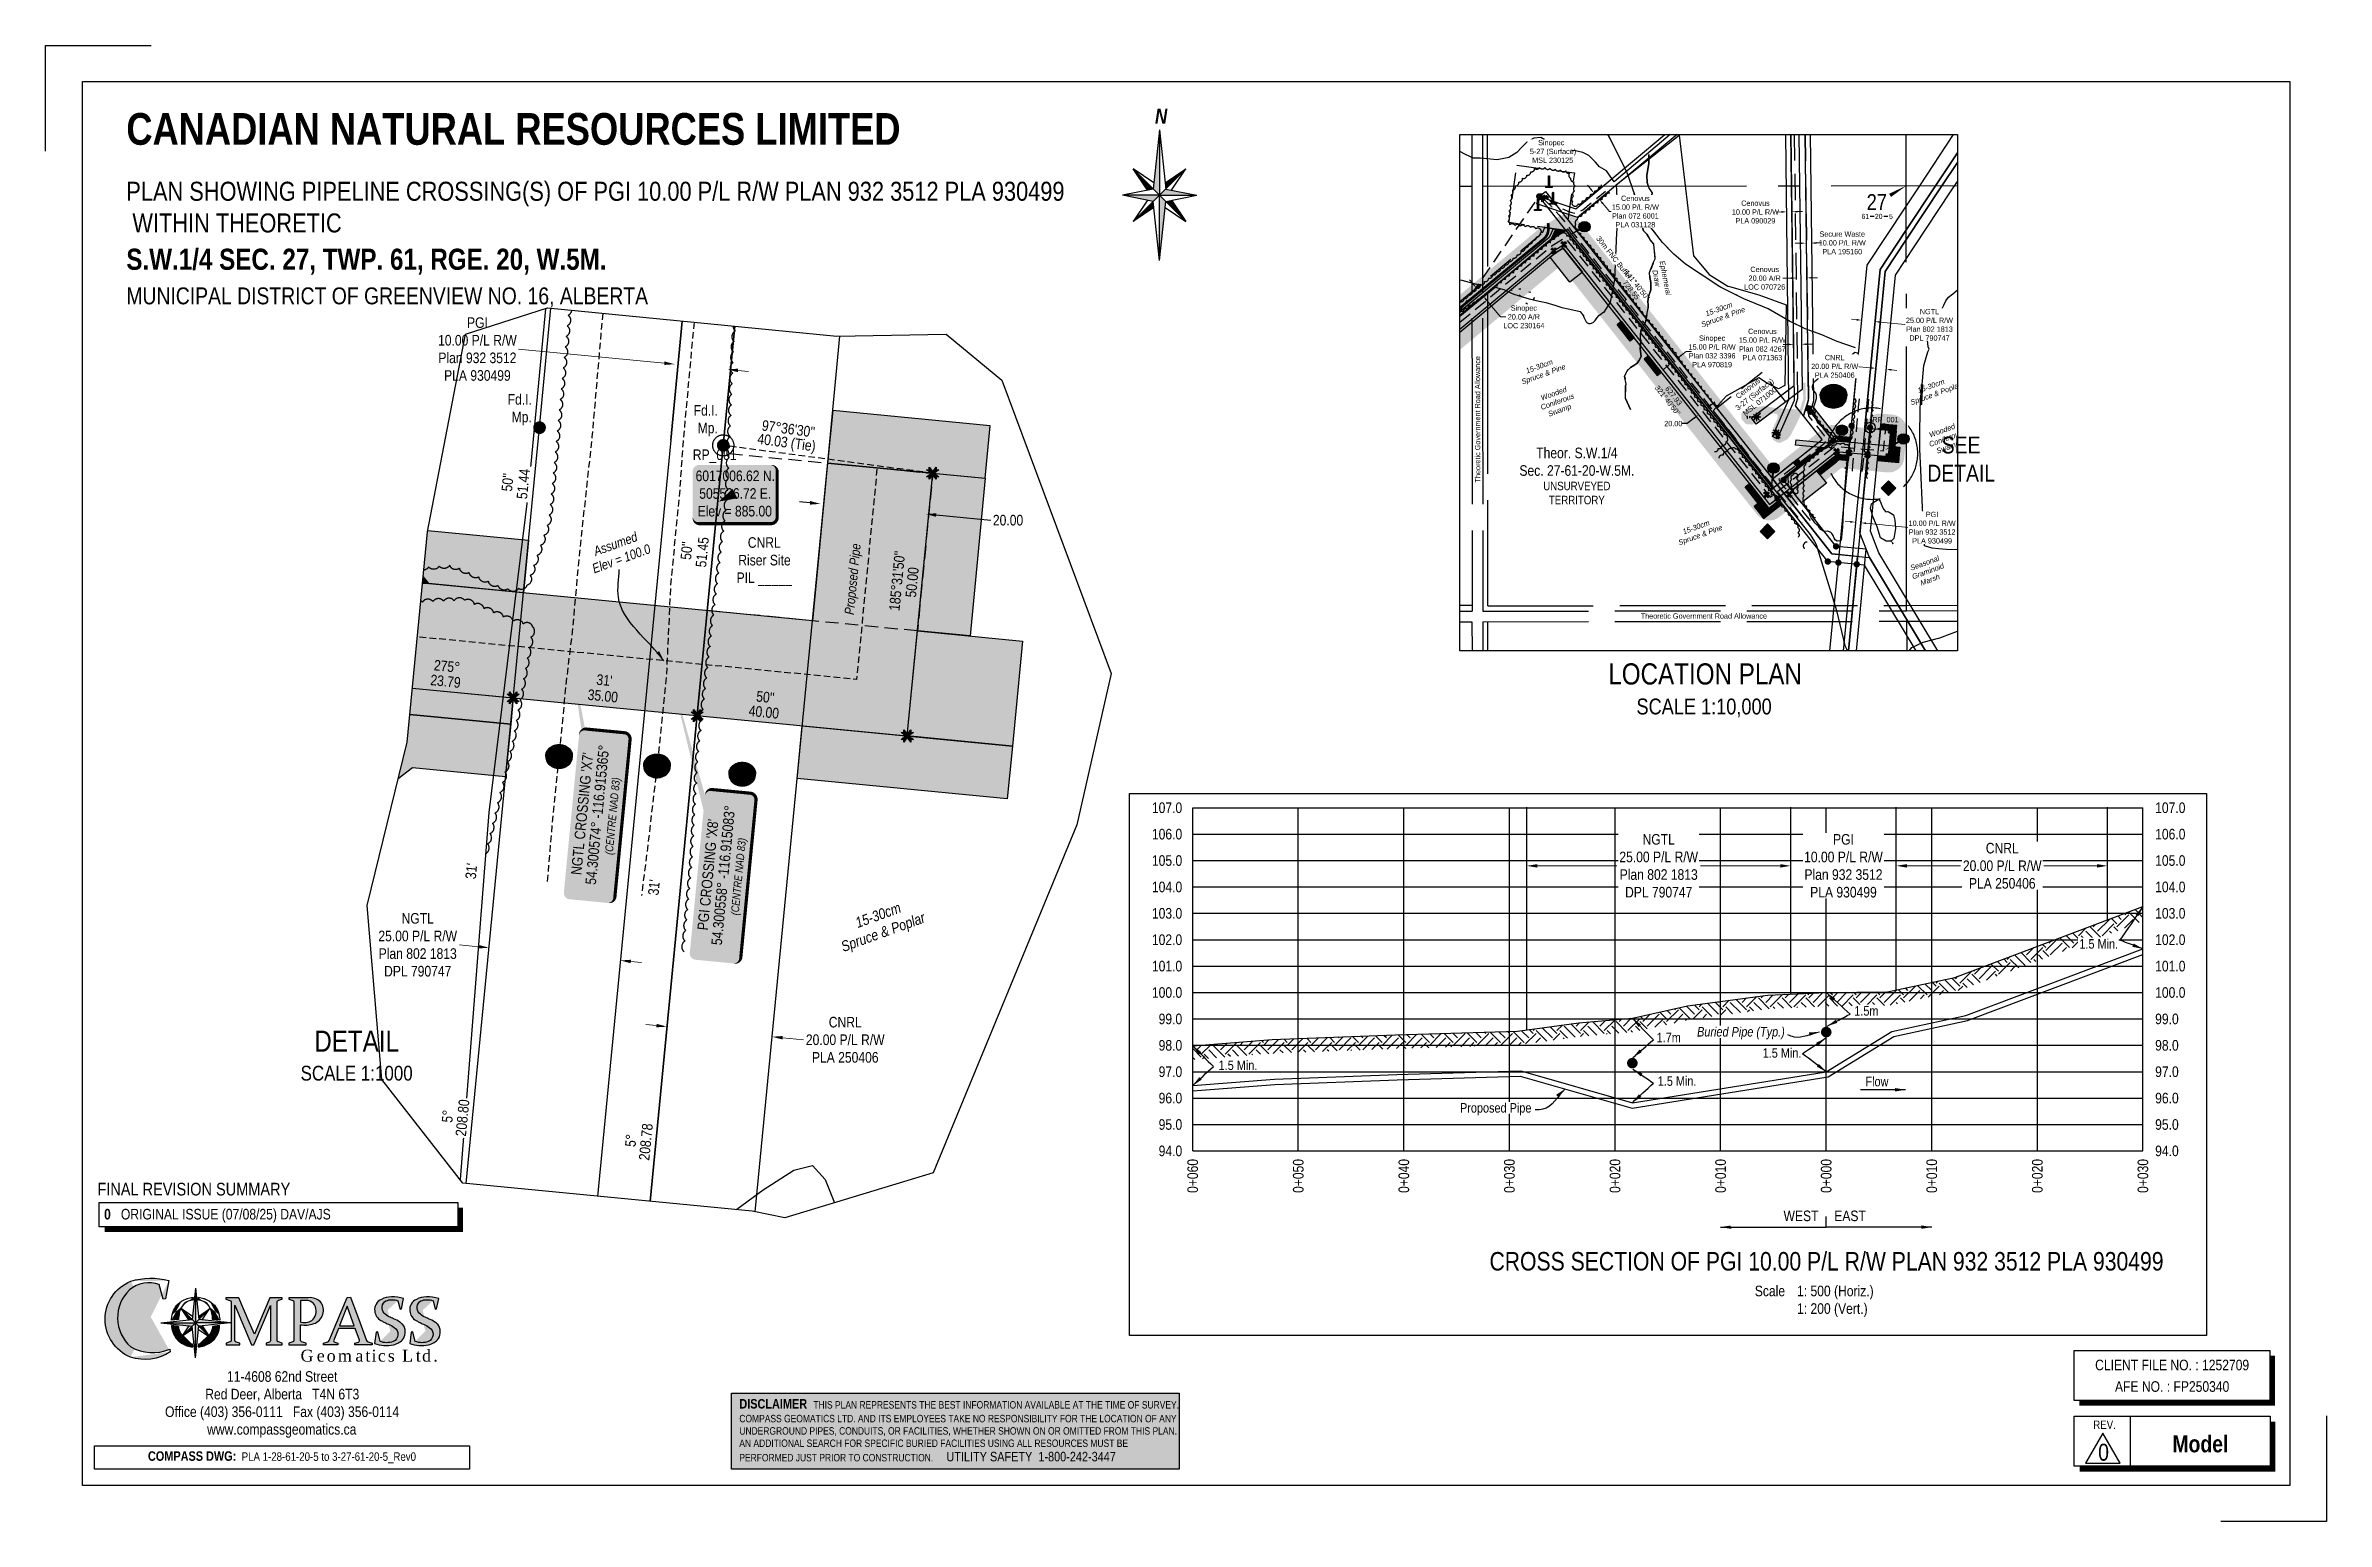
# Paper-space layout 'XING DWG #4' of a CAD drawing. Extents: x -3383 to -1224, y -17 to 1380.
# The model-space entities are those that its viewports show. They can reach past a viewport. Long polylines and large blocks are cut down to what shows.
import ezdxf
from ezdxf.enums import TextEntityAlignment as Align

# ---------------------------------------------------------------- set-up
doc = ezdxf.new("R2010")
doc.units = 0
doc.header["$LTSCALE"] = 5
doc.header["$PDMODE"] = 35
doc.header["$PDSIZE"] = 0.5
for name, pattern in [('0', [1, 1, 0]), ('DASHED', [19.05, 12.7, -6.35]), ('foc-ACCESSROAD', [3.75, 2.5, -1.25]), ('foc-QUARTERLINE', [33, 25, -3, 2, -3]), ('foc-TIELINE', [1.875, 1.25, -0.625]), ('foc-TOPO', [1, 0.2, -0.8]), ('foc-TOPO-ephemeral', [6.25, 3.125, -0.625, 0.625, -0.625, 0.625, -0.625]), ('foc-UNSURVEYED', [12.5, 10, -2.5]), ('foc-WHEELTRACKS', [2, 0.4, -1.6]), ('UG_PIPE', [1.875, 1.25, -0.625])]:
    doc.linetypes.add(name, pattern=pattern)
doc.layers.get('Defpoints').update_dxf_attribs({"color": 9})
for name, color, linetype in [('10', 1, 'Continuous'), ('35', 37, 'Continuous'), ('9', 3, 'Continuous'), ('AS-PIPE-UG', 44, 'UG_PIPE'), ('AS-PIPE-UG-T', 44, 'Continuous'), ('AS-POWER-EXISTING-ANC', 72, 'Continuous'), ('AS-ROADS', 254, 'Continuous'), ('AS-SYMBOL', 7, 'Continuous'), ('AS-UNDERLAY-H', 141, 'Continuous'), ('C-RW', 13, 'Continuous'), ('C-SYMBOL', 7, 'Continuous'), ('C-WS', 13, 'foc-ACCESSROAD'), ('CG-LOGO', 7, 'Continuous'), ('CG-NORTH', 7, 'Continuous'), ('CG-NOTES', 7, 'Continuous'), ('DETAIL-T', 7, 'Continuous'), ('F-AR', 190, 'foc-ACCESSROAD'), ('F-RW', 190, 'Continuous'), ('F-WS', 190, 'foc-ACCESSROAD'), ('F-WS-S', 8, 'Continuous'), ('L-BD', 7, 'Continuous'), ('L-BD1', 253, 'Continuous'), ('L-DETAIL-T', 3, 'Continuous'), ('L-MON', 1, 'Continuous'), ('L-MON-T', 1, 'Continuous'), ('L-QSEC', 8, 'foc-QUARTERLINE'), ('L-ROAD-T', 7, 'Continuous'), ('L-SECLBL', 7, 'Continuous'), ('L-TIE', 7, 'foc-TIELINE'), ('L-UNS-T', 3, 'Continuous'), ('L-USEC', 7, 'foc-UNSURVEYED'), ('P-BORE', 7, 'Continuous'), ('P-BUFFER-H 30m', 51, 'Continuous'), ('P-BUFFER-T', 40, 'Continuous'), ('P-CHAINAGE-CL', 201, 'foc-TIELINE'), ('P-CROSSINGS', 250, 'Continuous'), ('P-CROSSINGS-GRID', 8, 'Continuous'), ('P-CROSSINGS-GROUND', 48, 'foc-TOPO'), ('P-CROSSINGS-LINE', 3, 'Continuous'), ('P-ELEVATION', 7, 'Continuous'), ('P-PROPOSED', 10, 'Continuous'), ('P-PROPOSED-H', 21, 'Continuous'), ('P-STATION', 7, 'Continuous'), ('P-TEMP-BLUE', 146, 'Continuous'), ('P-TXT', 4, 'Continuous'), ('P-WORKAREA', 113, 'Continuous'), ('P-WORKAREA-H', 111, 'Continuous'), ('S-T7', 7, 'Continuous'), ('T-BUSH', 110, '0'), ('T-BUSH-T', 110, 'Continuous'), ('T-CREEK', 160, 'Continuous'), ('T-DRAW', 143, 'foc-TOPO-ephemeral'), ('T-LOW-AREA', 48, 'foc-TOPO'), ('T-WATER-P3', 160, 'foc-WHEELTRACKS'), ('T-WATER-T', 170, 'Continuous'), ('WETLAND', 143, 'Continuous'), ('WETLAND-T', 146, 'Continuous')]:
    doc.layers.add(name, color=color, linetype=linetype)
for name, color, linetype, lineweight in [('AS-GENERAL', 48, 'Continuous', 18), ('C-AR-T', 13, 'Continuous', 9), ('C-RW-T', 13, 'Continuous', 9), ('F-AR-T', 190, 'Continuous', 9), ('F-RW-T', 190, 'Continuous', 9), ('F-WS-T', 190, 'Continuous', 9)]:
    doc.layers.add(name, color=color, linetype=linetype, lineweight=lineweight)
for name, color, linetype, true_color in [('AS-PIPE-AG', 7, 'Continuous', 0x7d00fa), ('AS-STRUCTURE-H', 7, 'Continuous', 0xa8a8a8), ('P-TEMP-BLUE-H', 7, 'Continuous', 0x99e6ff)]:
    doc.layers.add(name, color=color, linetype=linetype, true_color=true_color)
doc.layers.add('AS-STRUCTURE', color=7, linetype='Continuous', lineweight=30, true_color=0x595959)
doc.styles.add('140', font='ARIALN.TTF', dxfattribs={"height": 15})
doc.styles.add('175L', font='ARIALN.TTF', dxfattribs={"height": 20})
doc.styles.add('80', font='ARIALN.TTF', dxfattribs={"height": 10})
doc.styles.add('80CG', font='ARIALN.TTF', dxfattribs={"height": 10})
doc.styles.add('80L', font='ARIALN.TTF', dxfattribs={"height": 10})
doc.styles.add('Crossing', font='ARIALN.TTF', dxfattribs={"height": 10})
doc.styles.add('foc-LtypeFont', font='ARIALN.TTF', dxfattribs={"height": 7.35})
doc.styles.add('MtXpl_Arial_Narrow', font='ARIALNI.TTF')
doc.styles.add('SIMPLEX', font='ARIALN.TTF')
doc.linetypes.add('foc-TOPO-flowdirection-NOLINE', pattern='A,0,[">",foc-LtypeFont,S=0.3,R=0,X=0,Y=-0.945],-20,[">",foc-LtypeFont,S=0.3,R=0,X=0,Y=-0.945],0', length=20)
doc.dimstyles.new('Compass 5 000', dxfattribs={"dimscale": 5, "dimtxt": 9, "dimasz": 2, "dimexe": 0.2, "dimexo": 0.0625, "dimgap": 0.5, "dimtad": 0, "dimtih": 1, "dimtoh": 1, "dimzin": 0, "dimdsep": 46, "dimtxsty": '80CG', "dimcen": 0.1, "dimse1": 1, "dimse2": 1, "dimclrd": 256, "dimclrt": 256, "dimaunit": 1, "dimadec": 4, "dimazin": 0, "dimtfac": 0.06, "dimtofl": 0, "dimtmove": 0, "dimatfit": 1, "dimfxl": 0.2, "dimtolj": 1, "dimtzin": 0, "dimlwd": -1, "dimarcsym": 0})

psp = doc.layouts.new('XING DWG #4')

# ---------------------------------------------------------------- texts
at = {"insert": (-3306.823, 1315.642), "char_height": 9, "attachment_point": 1, "style": '80L'}
psp.add_mtext_dynamic_manual_height_columns('{\\fArial Narrow|b1|i0|c0|p34;\\H3.3333x;\\C14;CANADIAN NATURAL RESOURCES LIMITED\\P}\\P{\\H2x;PLAN SHOWING PIPELINE CROSSING(S) OF PGI 10.00 P/L R/W PLAN 932 3512 PLA 930499\\P WITHIN THEORETIC}\\P{\\H0.22222x;\\P\\fArial Narrow|b1|i0|c0|p34;\\H9.9999x;S.W.1/4 SEC. 27, TWP. 61, RGE. 20, W.5M.}\\P{\\H0.22222x; \\P\\H8.0001x;MUNICIPAL DISTRICT OF GREENVIEW NO. 16, ALBERTA}', width=995.48138, gutter_width=45, heights=[0], dxfattribs=at)
at = {"layer": 'AS-PIPE-UG-T', "insert": (-2627.104, 841.258), "char_height": 9, "width": 79.34818, "attachment_point": 1, "rotation": 84.475197, "style": 'MtXpl_Arial_Narrow'}
psp.add_mtext('Proposed Pipe', dxfattribs=at)
at = {"layer": 'CG-NOTES', "attachment_point": 1, "style": '80'}
for s, insert, char_height, width in [('\\pi77.33221;11-4608 62nd Street\\P\\pi56.72171;Red Deer, Alberta   T4N 6T3\\P\\pi18.6726;Office (403) 356-0111   Fax (403) 356-0114\\P\\pi58.50547;www.compassgeomatics.ca', (-3288.856, 124.661), 10, 257.8295), ('\\pi48.8147;{\\fArial Narrow|b1|i0|c0|p34;\\H1.125x;\\C14;COMPASS DWG:}  PLA 1-28-61-20-5 to 3-27-61-20-5_Rev0', (-3335.16, 48.845), 8, 350.45068)]:
    psp.add_mtext(s, dxfattribs=dict(at, insert=insert, char_height=char_height, width=width))
at = {"layer": 'DETAIL-T', "color": 3, "char_height": 20, "style": '80CG'}
for s, insert, width, attachment_point in [('\\pi0.91855;LOCATION PLAN\\P\\pi27.61705;{\\H0.75x;SCALE 1:10,000}', (-1904.917, 794.739), 181.61883, 1), ('DETAIL\\P{\\H0.7x;SCALE 1:1000}', (-3088.815, 423.351), 105.50559, 5)]:
    psp.add_mtext(s, dxfattribs=dict(at, insert=insert, width=width, attachment_point=attachment_point))
at = {"layer": 'L-BD', "insert": (-2876.141, 900.863), "char_height": 9, "attachment_point": 1, "rotation": 20, "style": '80L'}
psp.add_mtext_dynamic_manual_height_columns('\\pi11.27927;{\\fArial Narrow|b0|i1|c0|p34;Assumed\\P\\pi4.36044;Elev = 100.0}', width=65.96849, gutter_width=45, heights=[0], dxfattribs=at)
at = {"layer": 'L-DETAIL-T', "insert": (-1602.745, 1009.432), "char_height": 16, "width": 63.63613, "attachment_point": 1, "style": '80CG', "bg_fill": 3, "box_fill_scale": 1, "bg_fill_color": 256, "bg_fill_transparency": 0}
psp.add_mtext('\\pi14.38832;SEE \\P\\pi0.76759;DETAIL', dxfattribs=at)

msp = doc.modelspace()

# ---------------------------------------------------------------- texts
at = {"style": '80'}
for s, p in [('0+060', (502850.73, 6015718.993)), ('0+050', (502950.676, 6015718.993)), ('0+040', (503050.622, 6015718.993)), ('0+030', (503150.568, 6015718.993)), ('0+020', (503250.515, 6015718.993)), ('0+010', (503350.461, 6015718.993)), ('0+000', (503450.407, 6015718.993)), ('0+010', (503550.354, 6015718.993)), ('0+020', (503650.3, 6015718.993)), ('0+030', (503750.246, 6015718.993))]:
    msp.add_text(s, height=9.9946, rotation=90, dxfattribs=at).set_placement(p, align=Align.MIDDLE_RIGHT)
at = {"char_height": 8.9952, "attachment_point": 1, "style": '80L'}
for s, width, insert in [('1.7m', 22.32657, (503289.928, 6015838.468)), ('1.5 Min.', 45.26208, (503291, 6015797.264))]:
    msp.add_mtext_dynamic_manual_height_columns(s, width=width, gutter_width=44.952, heights=[0], dxfattribs=dict(at, insert=insert))
at = {"layer": '35', "color": 3, "style": '80'}
for p in [(500569.335, 6017444.16), (505541.368, 6017016.681)]:
    msp.add_attdef('RP_001', p, 'RP', height=9.9946, dxfattribs=at)
at = {"layer": 'C-AR-T', "insert": (500610.297, 6017371.057), "char_height": 9.99461, "attachment_point": 1, "style": '80L'}
msp.add_mtext_dynamic_manual_height_columns('\\pi11.08043;CNRL\\P\\pi2.0471;Riser Site\\P\\pi0.47905;PIL _____', width=52.3424, gutter_width=49.946, heights=[0], dxfattribs=at)
at = {"layer": 'C-SYMBOL', "color": 3, "insert": (504981.812, 6016968.641), "char_height": 19.98926, "width": 215.86844, "attachment_point": 2, "style": '175L'}
msp.add_mtext('Theor. S.W.1/4 \\PSec. 27-61-20-W.5M.', dxfattribs=at)
at = {"layer": 'DETAIL-T', "insert": (503382.875, 6015599.05), "char_height": 9.99463, "attachment_point": 1, "style": '80L'}
msp.add_mtext_dynamic_manual_height_columns('Scale^I1: 500 (Horiz.)\\P^I1: 200 (Vert.)', width=216.87194, gutter_width=44.952, heights=[0], dxfattribs=at)
at = {"layer": 'F-WS-T', "insert": (505267.594, 6017057.343), "char_height": 9.99461, "attachment_point": 1, "rotation": 38.331074, "style": '80L'}
msp.add_mtext_dynamic_manual_height_columns('\\pi17.35571;Cenovus\\P\\pi3.44098;3-27 (Surface)\\P\\pi7.69858;MSL 071000', width=78.90997, gutter_width=49.946, heights=[0], dxfattribs=at)
at = {"layer": 'L-BD', "style": '80L'}
for s, height, rotation, p in [("97°36'30''", 9.9946, 352.3914, (500659.844, 6017473.768)), ('40.03 (Tie)', 9.99463, 352.3914, (500657.958, 6017459.651)), ("50''", 9.9946, 84.4701, (500393.925, 6017423.015)), ('51.45', 9.9946, 84.4701, (500578.3, 6017356.903)), ("50''", 9.9946, 84.4701, (500563.378, 6017358.348)), ('728.55', 9.9946, 308.3193, (505084.76, 6017267.402)), ("31'", 9.9946, 84.4701, (500359.575, 6017055.03)), ("31'", 9.9946, 84.4701, (500532.547, 6017039.601)), ('5°', 9.9946, 84.4701, (500337.126, 6016822.946)), ('208.78', 9.9946, 84.4701, (500524.806, 6016798.635)), ('5°', 9.9946, 84.4701, (500510.63, 6016800.008))]:
    msp.add_text(s, height=height, rotation=rotation, dxfattribs=at).set_placement(p, align=Align.MIDDLE)
at = {"layer": 'L-BD1', "style": '80L'}
for s, height, rotation, p in [("185°31'50''", 9.99463, 84.4752, (500762.695, 6017329.771)), ('50.00', 9.9946, 84.4752, (500776.871, 6017328.4)), ('23.79', 9.9946, 354.4701, (500335.266, 6017234.754)), ('275°', 9.9946, 354.4701, (500336.639, 6017248.93)), ("31'", 9.9946, 354.4701, (500485.614, 6017235.775)), ('35.00', 9.9946, 354.4701, (500484.17, 6017220.853)), ("50''", 9.9946, 354.4701, (500637.996, 6017219.781)), ('40.00', 9.9946, 354.4701, (500636.624, 6017205.605)), ("321°40'50''", 9.99463, 308.3193, (505153.807, 6017057.926)), ('627.93', 9.9946, 308.3193, (505164.981, 6017066.756))]:
    msp.add_text(s, height=height, rotation=rotation, dxfattribs=at).set_placement(p, align=Align.MIDDLE)
at = {"layer": 'L-DETAIL-T', "insert": (503450.775, 6015630.906), "char_height": 17.4906, "width": 637.43645, "attachment_point": 2, "rotation": 0, "style": '140'}
msp.add_mtext('CROSS SECTION OF PGI 10.00 P/L R/W PLAN 932 3512 PLA 930499', dxfattribs=at)
at = {"layer": 'L-MON-T', "char_height": 9.99461, "attachment_point": 1, "style": '80L'}
for insert in [(500393.033, 6017506.542), (500569.114, 6017496.169)]:
    msp.add_mtext_dynamic_manual_height_columns('\\pi1.04939;Fd.I.\\P\\pi4.76499;Mp.', width=22.02035, gutter_width=49.946, heights=[0], dxfattribs=dict(at, insert=insert))
at = {"layer": 'L-MON-T', "insert": (500257.555, 6017328.899), "char_height": 9.9946, "attachment_point": 1, "rotation": 354.475197, "style": '80L', "bg_fill": 1, "box_fill_scale": 1.1, "bg_fill_color": 21, "bg_fill_transparency": 0}
msp.add_mtext_dynamic_manual_height_columns('Fd.I.\\PMp.', width=22.02035, gutter_width=49.946, heights=[0], dxfattribs=at)
at = {"layer": 'L-ROAD-T', "style": '80L'}
for rotation, p in [(90.081266, (504793.753, 6017022.283)), (0.055541, (505222.172, 6016649.834))]:
    msp.add_text('Theoretic Government Road Allowance', height=9.99461, rotation=rotation, dxfattribs=at).set_placement(p, align=Align.MIDDLE_CENTER)
at = {"layer": 'L-UNS-T', "color": 3, "insert": (504981.658, 6016882.639), "char_height": 15.99138, "attachment_point": 5, "style": '80L'}
msp.add_mtext_dynamic_manual_height_columns('UNSURVEYED TERRITORY', width=126.27775, gutter_width=47.449, heights=[0], dxfattribs=at)
at = {"layer": 'S-T7', "style": '80'}
for s, p in [('107.0', (502840.822, 6016051.483)), ('106.0', (502840.822, 6016026.496)), ('105.0', (502840.822, 6016001.509)), ('104.0', (502840.822, 6015976.523)), ('103.0', (502840.822, 6015951.536)), ('102.0', (502840.822, 6015926.55)), ('101.0', (502840.822, 6015901.563)), ('100.0', (502840.822, 6015876.577)), ('99.0', (502840.822, 6015851.59)), ('98.0', (502840.822, 6015826.603)), ('97.0', (502840.822, 6015801.617)), ('96.0', (502840.822, 6015776.63)), ('95.0', (502840.822, 6015751.644)), ('94.0', (502840.822, 6015726.657))]:
    msp.add_text(s, height=9.9946, dxfattribs=at).set_placement(p, align=Align.MIDDLE_RIGHT)
for s, p in [('107.0', (503761.857, 6016051.483)), ('106.0', (503761.857, 6016026.496)), ('105.0', (503761.857, 6016001.509)), ('104.0', (503761.857, 6015976.523)), ('103.0', (503761.857, 6015951.536)), ('102.0', (503761.857, 6015926.55)), ('101.0', (503761.857, 6015901.563)), ('100.0', (503761.857, 6015876.577)), ('99.0', (503761.857, 6015851.59)), ('98.0', (503761.857, 6015826.603)), ('97.0', (503761.857, 6015801.617)), ('96.0', (503761.857, 6015776.63)), ('95.0', (503761.857, 6015751.644)), ('94.0', (503761.857, 6015726.657))]:
    msp.add_text(s, height=9.9946, dxfattribs=at).set_placement(p, align=Align.MIDDLE_LEFT)
at = {"layer": 'T-BUSH-T', "char_height": 9.99463, "attachment_point": 1, "rotation": 20, "style": '80L'}
for s, width, insert in [('\\pi17.09043;{\\fArial Narrow|b0|i1|c0|p34;10-25cm \\P\\pi0.43499;Spruce, Poplar \\P\\pi17.36313;& Aspen}', 76.79097, (500225.267, 6017619.762)), ('\\pi20.90624;{\\fArial Narrow|b0|i1|c0|p34;15-30cm \\P\\pi0.43294;Spruce & Poplar}', 84.4226, (500743.389, 6017591.006)), ('\\pi15.17911;{\\fArial Narrow|b0|i1|c0|p34;15-30cm \\P\\pi0.43261;Spruce & Pine}', 72.96834, (505209.631, 6017221.383)), ('\\pi15.17911;{\\fArial Narrow|b0|i1|c0|p34;15-30cm \\P\\pi0.43261;Spruce & Pine}', 72.96834, (504869.526, 6017113.078)), ('\\pi20.90624;{\\fArial Narrow|b0|i1|c0|p34;15-30cm \\P\\pi0.43294;Spruce & Poplar}', 84.4226, (505605.828, 6017073.923)), ('\\pi20.90624;{\\fArial Narrow|b0|i1|c0|p34;15-30cm \\P\\pi0.43294;Spruce & Poplar}', 84.4226, (500702.405, 6017003.303)), ('\\pi15.17911;{\\fArial Narrow|b0|i1|c0|p34;15-30cm \\P\\pi0.43261;Spruce & Pine}', 72.96834, (505166.466, 6016808.613))]:
    msp.add_mtext_dynamic_manual_height_columns(s, width=width, gutter_width=47.449, heights=[0], dxfattribs=dict(at, insert=insert))
at = {"layer": 'T-WATER-T', "insert": (505148.074, 6017323.579), "char_height": 9.99463, "attachment_point": 1, "rotation": 280.742301, "style": '80L'}
msp.add_mtext_dynamic_manual_height_columns('\\pi0.29402;{\\fArial Narrow|b0|i1|c0|p34;Ephemeral \\P\\pi14.54625;Draw}', width=55.91982, gutter_width=47.449, heights=[0], dxfattribs=at)
at = {"layer": 'WETLAND-T', "char_height": 10, "attachment_point": 1, "rotation": 20, "style": '80L'}
for s, width, insert in [('\\pi1.99746;{\\fArial Narrow|b0|i1|c0|p34;Wooded \\P\\pi-4.31564;Coniferous \\P\\pi4.28259;Swamp}', 45.70706, (500287.373, 6017558.1)), ('\\pi1.99746;{\\fArial Narrow|b0|i1|c0|p34;Wooded \\P\\pi-4.31564;Coniferous \\P\\pi4.28259;Swamp}', 45.70706, (504910.361, 6017066.348)), ('\\pi1.99746;{\\fArial Narrow|b0|i1|c0|p34;Wooded \\P\\pi-4.31564;Coniferous \\P\\pi4.28259;Swamp}', 45.70706, (505645.611, 6016996.445)), ('\\pi2.98997;{\\fArial Narrow|b0|i1|c0|p34;Seasonal \\P\\pi0.60593;Graminoid \\P\\pi11.20621;Marsh}', 53.42196, (505608.788, 6016744.129))]:
    msp.add_mtext_dynamic_manual_height_columns(s, width=width, gutter_width=49.973, heights=[0], dxfattribs=dict(at, insert=insert))

# ---------------------------------------------------------------- blocks, each defined once
blk = doc.blocks.new('cg-north')
at = {"linetype": 'Continuous'}
for points in [[(-0.3, 62), (-6.2, 6), (-0.3, 0.1)], [(-25.2, 25), (-11.6, 4.9), (-6.2, 6)], [(24.6, 25), (5, 11.8), (5.6, 6)], [(-0.3, 0.1), (-35.5, 0.1), (-6.2, -5.8)], [(5.6, 6), (-0.3, 0.1), (34.9, 0.1)], [(5.6, -5.8), (-0.3, 0.1), (-0.3, -61.7)], [(-5.6, -11.5), (-6.2, -5.8), (-25.2, -24.8)], [(11, -4.7), (5.6, -5.8), (24.6, -24.8)]]:
    blk.add_hatch(color=14, dxfattribs=at).paths.add_polyline_path(points)
at = {"color": 14, "linetype": 'Continuous'}
for p, q in [((-0.3, 62), (-6.2, 6)), ((-0.3, 62), (-0.3, 0.1)), ((-0.3, 62), (5.6, 6)), ((-0.3, 0.1), (-25.2, 25)), ((-11.6, 4.9), (-25.2, 25)), ((-5.6, 11.8), (-25.2, 25)), ((-0.3, 0.1), (24.6, 25)), ((5, 11.8), (24.6, 25)), ((11, 4.9), (24.6, 25)), ((-6.2, 6), (-35.5, 0.1)), ((-0.3, 0.1), (-35.5, 0.1)), ((-6.2, -5.8), (-35.5, 0.1)), ((-0.3, 0.1), (-25.2, -24.8)), ((-0.3, 0.1), (24.6, -24.8)), ((-0.3, -61.7), (-0.3, 0.1)), ((-0.3, 0.1), (34.9, 0.1)), ((5.6, 6), (34.9, 0.1)), ((5.6, -5.8), (34.9, 0.1)), ((-11.6, -4.7), (-25.2, -24.8)), ((-5.6, -11.5), (-25.2, -24.8)), ((-0.3, -61.7), (-6.2, -5.8)), ((-0.3, -61.7), (5.6, -5.8)), ((5, -11.5), (24.6, -24.8)), ((10.9, -4.5), (11, -4.7)), ((11, -4.7), (24.6, -24.8))]:
    blk.add_line(p, q, dxfattribs=at)
at = {"color": 14, "linetype": 'Continuous', "insert": (-10.2, 82), "char_height": 14, "width": 22.782, "attachment_point": 1, "style": '80CG'}
blk.add_mtext('\\pi5.63238;{\\fArial Narrow|b1|i1|c0|p34;N}', dxfattribs=at)
blk = doc.blocks.new('c_logo')
h = blk.add_hatch(color=256)
edge = h.paths.add_edge_path()
edge.add_arc((-141.8, -18.9), 63, 74.1661, 107.5113, ccw=False)
edge.add_line((-124.6, 41.7), (-127.8, 24.4))
edge.add_line((-127.8, 24.4), (-129.9, 24.3))
edge.add_line((-129.9, 24.3), (-133.7, 38))
edge.add_arc((-143.5, 10.5), 29.1, 70.3832, 129.1598)
edge.add_arc((-136.2, 6.6), 36.9, 134.0613, 228.3206)
edge.add_arc((-139.8, 16.8), 43.2, 241.0325, 291.7344)
edge.add_line((-123.8, -23.3), (-123.3, -25.7))
edge.add_arc((-147.3, 10.4), 43.4, 251.5179, 303.5841, ccw=False)
edge.add_arc((-146.1, 5.2), 38.8, 112.1026, 247.4698, ccw=False)
h = blk.add_hatch(color=256)
edge = h.paths.add_edge_path()
edge.add_arc((-89, 1.8), 33.4, 166.6682, 175.6601, ccw=False)
edge.add_arc((-102.3, 5.6), 19.6, 121.6531, 168.6953, ccw=False)
edge.add_arc((-99.6, 0.9), 25, 95.0736, 121.1383, ccw=False)
edge.add_line((-101.8, 25.8), (-102.1, 23.3))
edge.add_arc((-99.9, 6.4), 17.1, 97.444, 127.0912)
edge.add_arc((-98.7, 8.4), 16.4, 134.7148, 171.0442)
edge.add_arc((-73.8, 3.2), 41.8, 169.3159, 177.5034)
edge.add_line((-115.5, 5), (-122.3, 4.3))
at = {"linetype": 'Continuous'}
for points in [[(-99.4, 34.7), (-102.5, 4.9), (-99.4, 1.7)], [(-99.4, 1.7), (-132.4, 1.7), (-102.5, -1.4)], [(-112.7, 15), (-105.6, 4.5), (-102.5, 4.9)], [(-96.3, 4.9), (-99.4, 1.7), (-66.4, 1.7)], [(-96.3, -1.4), (-99.4, 1.7), (-99.4, -31.3)], [(-86.1, 15), (-96.6, 7.9), (-96.3, 4.9)], [(-102.2, -4.5), (-102.5, -1.4), (-112.7, -11.6)], [(-93.2, -1.1), (-96.3, -1.4), (-86.1, -11.6)]]:
    blk.add_hatch(color=14, dxfattribs=at).paths.add_polyline_path(points)
h = blk.add_hatch(color=256)
edge = h.paths.add_edge_path()
edge.add_arc((-99.1, 0.9), 25, 58.8617, 85.0803, ccw=False)
edge.add_arc((-96.4, 5.6), 19.6, 11.3047, 58.3469, ccw=False)
edge.add_arc((-109.7, 1.8), 33.4, 4.3278, 13.3318, ccw=False)
edge.add_line((-76.4, 4.3), (-83.2, 5))
edge.add_arc((-124.9, 3.2), 41.8, 2.487, 10.6841)
edge.add_arc((-100.1, 8.4), 16.4, 8.9558, 45.2852)
edge.add_arc((-98.8, 6.4), 17.1, 52.9088, 82.7833)
edge.add_line((-96.7, 23.3), (-97, 25.8))
h = blk.add_hatch(color=256)
edge = h.paths.add_edge_path()
edge.add_line((-48.6, 2.5), (-58.3, 25.6))
edge.add_line((-58.3, 25.6), (-70.6, 25.6))
edge.add_line((-70.6, 25.6), (-70.6, 24.2))
edge.add_line((-70.6, 24.2), (-66.8, 23))
edge.add_arc((-67.2, 21.6), 1.5, 0, 72.6157, ccw=False)
edge.add_line((-65.7, 21.6), (-65.7, 2.5))
edge.add_line((-65.7, 2.5), (-65.7, -14.9))
edge.add_arc((-67.2, -14.9), 1.5, -73.424, 0, ccw=False)
edge.add_line((-66.8, -16.3), (-70.5, -17.4))
edge.add_line((-70.5, -17.4), (-70.5, -18.9))
edge.add_line((-70.5, -18.9), (-57.6, -18.9))
edge.add_line((-57.6, -18.9), (-57.6, -17.5))
edge.add_line((-57.6, -17.5), (-61.1, -16.4))
edge.add_arc((-60.6, -15), 1.5, 180, 252.4646, ccw=False)
edge.add_line((-62.1, -15), (-62.1, 2.5))
edge.add_line((-62.1, 2.5), (-62.1, 18.4))
edge.add_line((-62.1, 18.4), (-46.4, -18.9))
edge.add_line((-46.4, -18.9), (-44.1, -18.9))
edge.add_line((-44.1, -18.9), (-35, 2.5))
edge.add_line((-35, 2.5), (-28.3, 18.3))
edge.add_line((-28.3, 18.3), (-28.3, 2.5))
edge.add_line((-28.3, 2.5), (-28.3, -15))
edge.add_arc((-29.8, -15), 1.5, -73.424, 0, ccw=False)
edge.add_line((-29.4, -16.4), (-32.7, -17.4))
edge.add_line((-32.7, -17.4), (-32.7, -18.9))
edge.add_line((-32.7, -18.9), (-17.3, -18.9))
edge.add_line((-17.3, -18.9), (-17.3, -17.5))
edge.add_line((-17.3, -17.5), (-21, -16.3))
edge.add_arc((-20.5, -14.9), 1.5, 180, 252.4646, ccw=False)
edge.add_line((-22, -14.9), (-22, 2.5))
edge.add_line((-22, 2.5), (-22, 21.7))
edge.add_arc((-20.5, 21.7), 1.5, 107.3843, 180, ccw=False)
edge.add_line((-21, 23.1), (-17.4, 24.2))
edge.add_line((-17.4, 24.2), (-17.4, 25.6))
edge.add_line((-17.4, 25.6), (-29.1, 25.6))
edge.add_line((-29.1, 25.6), (-38.8, 2.5))
edge.add_line((-38.8, 2.5), (-43.7, -9.1))
edge.add_line((-43.7, -9.1), (-48.6, 2.5))
h = blk.add_hatch(color=256)
h.paths.add_polyline_path([(7.6, 25.6), (-11.1, 25.6), (-11.1, 24.2), (-7.3, 23, -0.326805), (-6.3, 21.6), (-6.3, -14.9, -0.331803), (-7.4, -16.3), (-11.1, -17.4), (-11.1, -18.9), (5.3, -18.9), (5.3, -17.5), (1, -16.2, -0.327162), (0, -14.7), (0, 0, 0.135693), (12.6, 1, 0.518306), (18.8, 21.8, 0.201798)])
h.paths.add_polyline_path([(0, 22.9, -0.05909), (7.3, 22.8, -0.236459), (13.3, 18.7, -0.297964), (11.9, 5.1, -0.269959), (0.5, 2.5, -0.011455), (0, 2.6)], flags=16)
h = blk.add_hatch(color=256)
h.paths.add_polyline_path([(47.4, 26.1), (44.1, 25.8), (34.4, 2.5), (27.1, -15, -0.225541), (25.7, -16.2), (21.8, -17.4), (21.8, -18.9), (34.7, -18.9), (35.3, -18.9), (35.3, -17.5), (32.4, -16.6, -0.43446), (31.4, -14.6), (35.8, -3.6), (51.8, -3.6), (55.7, -14.5, -0.430441), (54.7, -16.5), (51.5, -17.4), (51.5, -18.9), (67.8, -18.9), (67.8, -17.5), (63.9, -16.3, -0.232291), (62.4, -14.9), (56.1, 2.5)])
h.paths.add_polyline_path([(44.1, 17.7), (49.6, 2.5), (50.9, -1.1), (36.8, -1.1), (38.2, 2.5)], flags=16)
h = blk.add_hatch(color=256)
edge = h.paths.add_edge_path()
edge.add_arc((103.3, 50.8), 54.1, 243.1997, 248.1345)
edge.add_arc((69.9, -30.2), 33.5, 55.7647, 66.7239, ccw=False)
edge.add_arc((84.5, -9), 7.7, -65.6478, 57.1428, ccw=False)
edge.add_arc((81.8, 0.7), 17.7, 248.3428, 289.4425, ccw=False)
edge.add_line((75.3, -15.8), (73.1, -6.7))
edge.add_line((73.1, -6.7), (71.7, -6.9))
edge.add_line((71.7, -6.9), (70.1, -17.8))
edge.add_arc((81.2, 14.2), 33.9, 250.8905, 281.4155)
edge.add_arc((84.6, -3.1), 16.2, 281.7683, 321.9948)
edge.add_arc((87.3, -7), 11.8, 328.8789, 398.35)
edge.add_arc((79.7, -17.6), 24.7, 46.7096, 54.4302)
edge.add_arc((79.7, -17.6), 24.7, 54.4302, 70.3091)
edge.add_arc((139.4, 119.6), 125, 243.6166, 245.7228, ccw=False)
edge.add_arc((89.5, 20.6), 14.2, 223.2297, 246.3738, ccw=False)
edge.add_arc((84.7, 16.1), 7.62, 121.2723, 223.353, ccw=False)
edge.add_arc((86.6, 7.5), 16.2, 69.6826, 111.1397, ccw=False)
edge.add_line((92.2, 22.7), (94.3, 14.7))
edge.add_line((94.3, 14.7), (95.6, 14.9))
edge.add_line((95.6, 14.9), (97.6, 24.9))
edge.add_arc((87.2, -14.4), 40.7, 75.2956, 91.6843)
edge.add_arc((86, 5.6), 20.7, 89.7518, 117.221)
edge.add_arc((80.5, 14.4), 10.4, 112.8657, 186.9967)
edge.add_arc((81.9, 14.2), 11.8, 185.0082, 240.0685)
edge.add_arc((103.3, 50.8), 54.1, 239.829, 243.1997)
h = blk.add_hatch(color=256)
edge = h.paths.add_edge_path()
edge.add_arc((136.5, 50.8), 54.1, 243.1997, 248.1345)
edge.add_arc((103.1, -30.2), 33.5, 55.7647, 66.7239, ccw=False)
edge.add_arc((117.7, -9), 7.7, -65.6478, 57.1428, ccw=False)
edge.add_arc((115, 0.7), 17.7, 248.3428, 289.4425, ccw=False)
edge.add_line((108.5, -15.8), (106.3, -6.7))
edge.add_line((106.3, -6.7), (104.8, -6.9))
edge.add_line((104.8, -6.9), (103.3, -17.8))
edge.add_arc((114.4, 14.2), 33.9, 250.8905, 281.4155)
edge.add_arc((117.8, -3.1), 16.2, 281.7683, 321.9948)
edge.add_arc((120.5, -7), 11.8, 328.8789, 398.35)
edge.add_arc((112.8, -17.6), 24.7, 46.7096, 54.4302)
edge.add_arc((112.8, -17.6), 24.7, 54.4302, 70.3091)
edge.add_arc((172.5, 119.6), 125, 243.6166, 245.7228, ccw=False)
edge.add_arc((122.7, 20.6), 14.2, 223.2297, 246.3738, ccw=False)
edge.add_arc((117.9, 16.1), 7.62, 121.2723, 223.353, ccw=False)
edge.add_arc((119.8, 7.5), 16.2, 69.6826, 111.1397, ccw=False)
edge.add_line((125.4, 22.7), (127.5, 14.7))
edge.add_line((127.5, 14.7), (128.8, 14.9))
edge.add_line((128.8, 14.9), (130.8, 24.9))
edge.add_arc((120.4, -14.4), 40.7, 75.2956, 91.6843)
edge.add_arc((119.2, 5.6), 20.7, 89.7518, 117.221)
edge.add_arc((113.7, 14.4), 10.4, 112.8657, 186.9967)
edge.add_arc((115.1, 14.2), 11.8, 185.0082, 240.0685)
edge.add_arc((136.5, 50.8), 54.1, 239.829, 243.1997)
h = blk.add_hatch(color=256)
edge = h.paths.add_edge_path()
edge.add_arc((-89, 3), 33.4, 186.7164, 193.3318)
edge.add_arc((-102.3, -0.8), 19.6, 191.3047, 238.3469)
edge.add_arc((-99.6, 3.9), 25, 238.8617, 264.5936)
edge.add_line((-102, -21), (-102.2, -18.5))
edge.add_arc((-99.9, -1.6), 17.1, 232.9088, 262.0641, ccw=False)
edge.add_arc((-98.7, -3.6), 16.4, 188.9558, 225.2852, ccw=False)
edge.add_arc((-73.8, 1.6), 41.8, 184.3813, 190.6841, ccw=False)
edge.add_line((-115.5, -1.6), (-122.2, -0.9))
h = blk.add_hatch(color=256)
edge = h.paths.add_edge_path()
edge.add_arc((-124.9, 1.6), 41.8, 349.3159, 355.6284, ccw=False)
edge.add_arc((-100.1, -3.6), 16.4, 314.7148, 351.0442, ccw=False)
edge.add_arc((-98.8, -1.6), 17.1, 277.7082, 307.0912, ccw=False)
edge.add_line((-96.5, -18.5), (-96.8, -21))
edge.add_arc((-99.1, 3.9), 25, 275.2524, 301.1383)
edge.add_arc((-96.4, -0.8), 19.6, 301.6531, 348.6953)
edge.add_arc((-109.7, 3), 33.4, 346.6682, 353.2958)
edge.add_line((-76.6, -0.9), (-83.3, -1.6))
at = {"color": 14, "linetype": 'Continuous'}
for p, q in [((-99.4, 34.7), (-102.5, 4.9)), ((-99.4, 34.7), (-99.4, 1.7)), ((-99.4, 34.7), (-96.3, 4.9)), ((-132.4, 1.7), (-102.5, 4.9)), ((-132.4, 1.7), (-102.5, -1.4)), ((-132.4, 1.7), (-99.4, 1.7)), ((-99.4, 1.7), (-112.7, 15)), ((-105.6, 4.5), (-112.7, 15)), ((-102.2, 7.9), (-112.7, 15)), ((-99.4, 1.7), (-112.7, -11.6)), ((-99.4, 1.7), (-86.1, 15)), ((-66.4, 1.7), (-99.4, 1.7)), ((-99.4, 1.7), (-86.1, -11.6)), ((-99.4, -31.3), (-99.4, 1.7)), ((-96.6, 7.9), (-86.1, 15)), ((-66.4, 1.7), (-96.3, 4.9)), ((-66.4, 1.7), (-96.3, -1.4)), ((-93.2, 4.5), (-86.1, 15)), ((-105.6, -1.1), (-112.7, -11.6)), ((-102.2, -4.5), (-112.7, -11.6)), ((-99.4, -31.3), (-102.5, -1.4)), ((-99.4, -31.3), (-96.3, -1.4)), ((-96.6, -4.5), (-86.1, -11.6)), ((-93.2, -1.1), (-86.1, -11.6))]:
    blk.add_line(p, q, dxfattribs=at)
at = {"flags": 128}
for points in [[(-160.8, 41.1, -0.146532), (-124.6, 41.7), (-127.8, 24.4), (-129.9, 24.3), (-133.7, 38, 0.262236), (-161.9, 33.1, 0.436158), (-160.8, -21, 0.22491), (-123.8, -23.3), (-123.3, -25.7, -0.231173), (-161, -30.7, -0.670499)], [(-122.3, 4.3, -0.039254), (-121.5, 9.5, -0.208192), (-112.6, 22.3, -0.114221), (-101.8, 25.8), (-102.1, 23.3, 0.130087), (-110.2, 20, 0.159858), (-114.8, 10.9, 0.03574), (-115.5, 5)], [(-97, 25.8, -0.114902), (-86.2, 22.3, -0.208192), (-77.2, 9.5, -0.039307), (-76.4, 4.3), (-83.2, 5, 0.035782), (-83.9, 10.9, 0.159858), (-88.5, 20, 0.131095), (-96.7, 23.3)], [(-48.6, 2.5), (-58.3, 25.6), (-70.6, 25.6), (-70.6, 24.2), (-66.8, 23, -0.327892), (-65.7, 21.6), (-65.7, 2.5), (-65.7, -14.9, -0.331803), (-66.8, -16.3), (-70.5, -17.4), (-70.5, -18.9), (-57.6, -18.9), (-57.6, -17.5), (-61.1, -16.4, -0.327162), (-62.1, -15), (-62.1, 2.5), (-62.1, 18.4), (-46.4, -18.9), (-44.1, -18.9), (-35, 2.5), (-28.3, 18.3), (-28.3, 2.5), (-28.3, -15, -0.331803), (-29.4, -16.4), (-32.7, -17.4), (-32.7, -18.9), (-17.3, -18.9), (-17.3, -17.5), (-21, -16.3, -0.327162), (-22, -14.9), (-22, 2.5), (-22, 21.7, -0.327892), (-21, 23.1), (-17.4, 24.2), (-17.4, 25.6), (-29.1, 25.6), (-38.8, 2.5), (-43.7, -9.1)], [(78.9, 2.5, 0.021535), (83.1, 0.5, -0.047855), (88.7, -2.5, -0.593701), (87.7, -16, -0.181278), (75.3, -15.8), (73.1, -6.7), (71.7, -6.9), (70.1, -17.8, 0.133984), (87.9, -19, 0.177346), (97.4, -13.1, 0.312763), (96.6, 0.4, 0.0337), (94, 2.5, 0.069396), (88, 5.6, -0.00919), (83.8, 7.6, -0.10133), (79.2, 10.9, -0.477408), (80.8, 22.6, -0.18289), (92.2, 22.7), (94.3, 14.7), (95.6, 14.9), (97.6, 24.9, 0.071631), (86.1, 26.3, 0.120434), (76.5, 24, 0.335231), (70.2, 13.1, 0.244978), (76.1, 4, 0.014709)], [(112.1, 2.5, 0.021535), (116.3, 0.5, -0.047855), (121.9, -2.5, -0.593701), (120.9, -16, -0.181278), (108.5, -15.8), (106.3, -6.7), (104.8, -6.9), (103.3, -17.8, 0.133984), (121.1, -19, 0.177346), (130.6, -13.1, 0.312763), (129.8, 0.4, 0.0337), (127.2, 2.5, 0.069396), (121.2, 5.6, -0.00919), (117, 7.6, -0.10133), (112.4, 10.9, -0.477408), (113.9, 22.6, -0.18289), (125.4, 22.7), (127.5, 14.7), (128.8, 14.9), (130.8, 24.9, 0.071631), (119.2, 26.3, 0.120434), (109.7, 24, 0.335231), (103.4, 13.1, 0.244978), (109.3, 4, 0.014709)], [(-122.2, -0.9, 0.028873), (-121.5, -4.7, 0.208192), (-112.6, -17.5, 0.11275), (-102, -21), (-102.2, -18.5, -0.127905), (-110.2, -15.2, -0.159858), (-114.8, -6.1, -0.027508), (-115.5, -1.6)], [(-83.3, -1.6, -0.02755), (-83.9, -6.1, -0.159858), (-88.5, -15.2, -0.128915), (-96.5, -18.5), (-96.8, -21, 0.113431), (-86.2, -17.5, 0.208192), (-77.2, -4.7, 0.028926), (-76.6, -0.9)]]:
    blk.add_lwpolyline(points, format="xyb", close=True, dxfattribs=at)
for points in [[(-11.1, -18.9), (5.3, -18.9), (5.3, -17.5), (1, -16.2, -0.327162), (0, -14.7), (0, 0, 0.135693), (12.6, 1, 0.518306), (18.8, 21.8, 0.201798), (7.6, 25.6), (-11.1, 25.6), (-11.1, 24.2), (-7.3, 23, -0.326805), (-6.3, 21.6), (-6.3, -14.9, -0.331803), (-7.4, -16.3), (-11.1, -17.4), (-11.1, -18.9), (1.8, -18.9)], [(0.5, 2.5, 0.269959), (11.9, 5.1, 0.297964), (13.3, 18.7, 0.236459), (7.3, 22.8, 0.05909), (0, 22.9), (0, 2.6, 0.011455), (0.5, 2.5, 0.011455)], [(34.7, -18.9), (21.8, -18.9), (21.8, -17.4), (25.7, -16.2, 0.225541), (27.1, -15), (34.4, 2.5), (44.1, 25.8), (47.4, 26.1), (56.1, 2.5), (62.4, -14.9, 0.232291), (63.9, -16.3), (67.8, -17.5), (67.8, -18.9), (51.5, -18.9), (51.5, -17.4), (54.7, -16.5, 0.430441), (55.7, -14.5), (51.8, -3.6), (35.8, -3.6), (31.4, -14.6, 0.43446), (32.4, -16.6), (35.3, -17.5), (35.3, -18.9), (21.8, -18.9)]]:
    blk.add_lwpolyline(points, format="xyb", dxfattribs=at)
blk.add_lwpolyline([(50.9, -1.1), (49.6, 2.5), (44.1, 17.7), (38.2, 2.5), (36.8, -1.1)], close=True, dxfattribs=at)
at = {"insert": (0, -23.7), "char_height": 11.25, "width": 132.416, "attachment_point": 1, "style": '80CG'}
blk.add_mtext('{\\fBook Antiqua|b0|i0|c0|p18;\\T1.25;Geomatics Ltd.}', dxfattribs=at)
blk = doc.blocks.new('*U526')
for p, q in [((-2059, 1297), (-2059, 1297)), ((100, -100), (100, -100))]:
    blk.add_line(p, q)
at = {"color": 2}
blk.add_lwpolyline([(-2024.2, 1263), (65.3, 1263), (65.3, -66), (-2024.2, -66)], close=True, dxfattribs=at)
at = {"layer": 'Defpoints', "ltscale": 5}
for p, q in [((-2059, 1297), (-1959, 1297)), ((-2059, 1197), (-2059, 1297)), ((100, 0), (100, -100)), ((100, -100), (0, -100))]:
    blk.add_line(p, q, dxfattribs=at)
blk = doc.blocks.new('FileNumbers')
at = {"layer": 'CG-NOTES', "flags": 128}
blk.add_lwpolyline([(0, -47.4), (0, 0), (185.1, 0), (185.1, -47.4)], close=True, dxfattribs=at)
at = {"layer": 'CG-NOTES', "const_width": 5, "flags": 128}
blk.add_lwpolyline([(187.6, -5), (187.6, -49.9), (5, -49.9)], dxfattribs=at)
at = {"layer": 'CG-NOTES', "char_height": 10, "attachment_point": 5, "style": '80'}
for s, width, insert in [('CLIENT FILE NO. : 1252709', 184.776, (92.7, -13.9)), ('AFE NO. : FP250340', 184.866, (92.7, -34.3))]:
    blk.add_mtext_dynamic_manual_height_columns(s, width=width, gutter_width=45, heights=[0], dxfattribs=dict(at, insert=insert))
blk = doc.blocks.new('blk_rev_page')
blk.add_line((-56.6, 26), (-56.6, -21.3))
at = {"color": 5, "flags": 128}
blk.add_lwpolyline([(-82.4, 10.1), (-98.9, -18.5), (-65.9, -18.5)], close=True, dxfattribs=at)
at = {"layer": 'CG-NOTES', "flags": 128}
blk.add_lwpolyline([(-109.5, -21.3), (-109.5, 26), (75.9, 26), (75.9, -21.3)], close=True, dxfattribs=at)
at = {"layer": 'CG-NOTES', "const_width": 5, "flags": 128}
blk.add_lwpolyline([(78.4, 21), (78.4, -23.8), (-104.5, -23.8)], dxfattribs=at)
at = {"attachment_point": 1}
for s, width, insert, char_height, style in [('\\pi4.196;REV.', 28.288, (-95.7, 22), 8, '80L'), ('\\pi8.16831;{\\C14;0}', 24.893, (-95, 0), 16, '80')]:
    blk.add_mtext_dynamic_manual_height_columns(s, width=width, gutter_width=45, heights=[0], dxfattribs=dict(at, insert=insert, char_height=char_height, style=style))
at = {"layer": 'CG-NOTES', "linetype": 'Continuous', "insert": (9.9, -0.2), "char_height": 16, "attachment_point": 5, "style": '80CG'}
blk.add_mtext('{\\fArial Narrow|b1|i0|c0|p34;\\C14;Model}', dxfattribs=at)
blk = doc.blocks.new('xing2')
h = blk.add_hatch(color=50)
h.dxf.hatch_style = 1
edge = h.paths.add_edge_path()
edge.add_ellipse((0, 0), major_axis=(-12.5, 0), ratio=0.816297, start_angle=0, end_angle=360)
h = blk.add_hatch(color=250)
h.dxf.hatch_style = 1
edge = h.paths.add_edge_path()
edge.add_ellipse((0, -2), major_axis=(-12.5, 0), ratio=0.816297, start_angle=0, end_angle=180)
edge.add_line((12.5, -2), (12.5, 0))
edge.add_ellipse((0, 0), major_axis=(-12.5, 0), ratio=0.816297, start_angle=0, end_angle=180, ccw=False)
edge.add_line((-12.5, 0), (-12.5, -2))
at = {"color": 250}
blk.add_ellipse((0, 0), major_axis=(-12.5, 0), ratio=0.816297, dxfattribs=at)
blk.add_ellipse((0, -2), major_axis=(-12.5, 0), ratio=0.816297, start_param=0, end_param=3.141593, dxfattribs=at)
at = {"color": 250, "style": 'Crossing'}
blk.add_attdef('CROSSING', text='', height=9, dxfattribs=at).set_placement((0.1, 0), align=Align.MIDDLE_CENTER)
at = {"color": 250, "style": 'Crossing', "flags": 1}
for tag, p in [('DESCRIPTION', (0.1, -25.8)), ('OWNER', (0.1, -12.5)), ('LOCATION', (0.1, -39.3)), ('DWG_REF', (0.1, -52.8))]:
    blk.add_attdef(tag, text='', height=9, dxfattribs=at).set_placement(p, align=Align.MIDDLE_CENTER)
blk = doc.blocks.new('*U204')
at = {"layer": 'CG-NOTES'}
for p, q in [((-339.4, 0), (0, 0)), ((-339.4, -22.4), (-339.4, 0)), ((0, 0), (0, -22.4)), ((-339.4, -23.2), (-339.4, -22.4)), ((0, -23.2), (-339.4, -23.2)), ((0, -22.4), (0, -23.2))]:
    blk.add_line(p, q, dxfattribs=at)
at = {"layer": 'CG-NOTES', "const_width": 5, "flags": 128}
for points in [[(2.5, -22.5), (2.5, -25.7), (-334.4, -25.7)], [(2.5, -22.5), (2.5, -5)]]:
    blk.add_lwpolyline(points, dxfattribs=at)
at = {"insert": (-341.1, 18.5), "char_height": 12, "attachment_point": 1, "style": '80L'}
blk.add_mtext_dynamic_manual_height_columns('{\\C14;FINAL REVISION SUMMARY}', width=182.551, gutter_width=45, heights=[0], dxfattribs=at)
blk = doc.blocks.new('*U487')
at = {"layer": 'CG-NOTES'}
blk.add_blockref('*U204', (339.4, 23.2), dxfattribs=at)
at = {"layer": 'CG-NOTES', "insert": (4.6, 4), "char_height": 10, "attachment_point": 7, "style": '80'}
blk.add_mtext_dynamic_manual_height_columns('{\\fArial Narrow|b1|i0|c0|p34;\\C14;0}   ORIGINAL ISSUE (07/08/25) DAV/AJS ', width=331.161, gutter_width=45, heights=[0], dxfattribs=at)
blk = doc.blocks.new('DISCLAIMER2021')
at = {"layer": 'CG-NOTES'}
h = blk.add_hatch(color=254, dxfattribs=at)
h.dxf.hatch_style = 1
h.paths.add_polyline_path([(0, 0), (423.6, 0), (423.6, -72), (0, -72)])
blk.add_lwpolyline([(0, 0), (423.6, 0), (423.6, -72), (0, -72)], close=True, dxfattribs=at)
at = {"layer": 'CG-NOTES', "insert": (7.4, -5.7), "char_height": 7, "attachment_point": 1, "style": '80L'}
blk.add_mtext_dynamic_manual_height_columns('{\\fArial Narrow|b1|i0|c0|p34;\\H1.2857x;\\C7;DISCLAIMER\\fArial Narrow|b0|i0|c0|p34;\\H0.43212x;\\C256;    \\H1.7999x;\\C0;THIS PLAN REPRESENTS THE BEST INFORMATION AVAILABLE AT THE TIME OF SURVEY. COMPASS GEOMATICS LTD. AND ITS EMPLOYEES TAKE NO RESPONSIBILITY FOR THE LOCATION OF ANY UNDERGROUND PIPES, CONDUITS, OR FACILITIES, WHETHER SHOWN ON OR OMITTED FROM THIS PLAN. AN ADDITIONAL SEARCH FOR SPECIFIC BURIED FACILITIES USING ALL RESOURCES MUST BE PERFORMED JUST PRIOR TO CONSTRUCTION.\\fBook Antiqua|b0|i0|c0|p18;^I\\fArial Narrow|b0|i0|c0|p34;\\H1.2857x;\\C240;UTILITY SAFETY  1-800-242-3447}', width=417.848, gutter_width=45, heights=[0], dxfattribs=at)
blk = doc.blocks.new('*D554')
at = {"layer": 'Defpoints', "color": 0, "transparency": 16777216}
for p in [(-2785.6, 1098.4), (-2735.8, 1093.5), (-2787.6, 1077.9)]:
    blk.add_point(p, dxfattribs=at)
at = {"layer": 'F-RW-T', "transparency": 16777216}
for p, q in [((-2797.5, 1078.8), (-2935.5, 1092.2)), ((-2727.9, 1072.1), (-2717.9, 1071.1))]:
    blk.add_line(p, q, dxfattribs=at)
for points in [[(-2797.4, 1080.5), (-2797.7, 1077.2), (-2787.6, 1077.9)], [(-2727.7, 1073.7), (-2728, 1070.4), (-2737.8, 1073)]]:
    blk.add_solid(points, dxfattribs=at)
at = {"layer": 'F-RW-T', "transparency": 16777216, "insert": (-2974.5, 1092.2), "char_height": 10, "attachment_point": 5, "style": '80CG'}
blk.add_mtext('\\A1;PGI\\P10.00 P/L R/W\\PPlan 932 3512\\PPLA 930499', dxfattribs=at)
blk = doc.blocks.new('*D574')
at = {"layer": 'Defpoints', "color": 0, "transparency": 16777216}
for p in [(-2649.7, 945.6), (-2550.2, 936.1), (-2550.2, 936)]:
    blk.add_point(p, dxfattribs=at)
at = {"layer": 'P-TXT', "transparency": 16777216}
for p, q in [((-2659.7, 946.7), (-2669.6, 947.7)), ((-2540.2, 935.2), (-2488.6, 930.2))]:
    blk.add_line(p, q, dxfattribs=at)
for points in [[(-2659.5, 948.4), (-2659.8, 945), (-2649.7, 945.7)], [(-2540, 936.8), (-2540.4, 933.5), (-2550.2, 936.1)]]:
    blk.add_solid(points, dxfattribs=at)
at = {"layer": 'P-TXT', "transparency": 16777216, "insert": (-2472.2, 930.2), "char_height": 10, "attachment_point": 5, "style": '80CG'}
blk.add_mtext('\\A1;20.00', dxfattribs=at)
blk = doc.blocks.new('L-SECLBL')
at = {"layer": '9', "color": 7}
for p, q in [((-5.1, -27.8), (-12.3, -27.8)), ((20.7, -27.8), (13.5, -27.8))]:
    blk.add_line(p, q, dxfattribs=at)
at = {"layer": '10', "color": 2, "style": 'SIMPLEX'}
blk.add_attdef('SEC', text='', height=30, dxfattribs=at).set_placement((0, 0), align=Align.MIDDLE)
at = {"layer": '10', "color": 5, "style": '80L'}
blk.add_attdef('TWP', text='', height=9.5, dxfattribs=at).set_placement((-14.4, -27.4), align=Align.MIDDLE_RIGHT)
blk.add_attdef('RGE', text='', height=9.5, dxfattribs=at).set_placement((3.6, -27.4), align=Align.MIDDLE_CENTER)
blk.add_attdef('MER', text='', height=9.5, dxfattribs=at).set_placement((23.2, -27.4), align=Align.MIDDLE_LEFT)
blk = doc.blocks.new('*D371')
at = {"layer": 'Defpoints', "color": 0, "transparency": 16777216}
for p in [(505213.5, 6017616.8), (505223.2, 6017605.4), (505014.6, 6017450.1)]:
    blk.add_point(p, dxfattribs=at)
at = {"layer": 'F-RW-T', "transparency": 16777216}
for p, q in [((505008.1, 6017457.7), (505001.7, 6017465.4)), ((505030.6, 6017430.9), (505043.4, 6017415.6)), ((505043.4, 6017415.6), (505053.4, 6017415.6))]:
    blk.add_line(p, q, dxfattribs=at)
for points in [[(505009.4, 6017458.8), (505006.9, 6017456.7), (505014.6, 6017450.1)], [(505031.9, 6017432), (505029.3, 6017429.8), (505024.2, 6017438.6)]]:
    blk.add_solid(points, dxfattribs=at)
at = {"layer": 'F-RW-T', "transparency": 16777216, "insert": (505092.5, 6017415.6), "char_height": 10, "attachment_point": 5, "style": '80CG', "bg_fill": 3, "box_fill_scale": 1.1, "bg_fill_color": 256, "bg_fill_true_color": 13158600, "bg_fill_transparency": 0}
blk.add_mtext('\\A1;Cenovus\\P15.00 P/L R/W\\PPlan 072 6001\\PPLA 031128', dxfattribs=at)
blk = doc.blocks.new('*D372')
at = {"layer": 'Defpoints', "color": 0, "transparency": 16777216}
for p in [(505385.4, 6017580.8), (505400.4, 6017581), (505392.1, 6017164.2)]:
    blk.add_point(p, dxfattribs=at)
at = {"layer": 'F-RW-T', "transparency": 16777216}
for p, q in [((505382.1, 6017164), (505372.1, 6017163.8)), ((505417, 6017164.6), (505427, 6017164.7))]:
    blk.add_line(p, q, dxfattribs=at)
for points in [[(505382, 6017165.7), (505382.1, 6017162.3), (505392.1, 6017164.2)], [(505417, 6017166.2), (505417.1, 6017162.9), (505407, 6017164.4)]]:
    blk.add_solid(points, dxfattribs=at)
at = {"layer": 'F-RW-T', "transparency": 16777216, "insert": (505333, 6017163.8), "char_height": 10, "attachment_point": 5, "style": '80CG'}
blk.add_mtext('\\A1;Cenovus\\P15.00 P/L R/W\\PPlan 082 4267\\PPLA 071363', dxfattribs=at)
blk = doc.blocks.new('*D373')
at = {"layer": 'Defpoints', "color": 0, "transparency": 16777216}
for p in [(505377.2, 6017522.8), (505387.2, 6017523), (505378.9, 6017415)]:
    blk.add_point(p, dxfattribs=at)
at = {"layer": 'F-RW-T', "transparency": 16777216}
for p, q in [((505368.9, 6017414.9), (505358.9, 6017414.7)), ((505398.9, 6017415.4), (505408.9, 6017415.5))]:
    blk.add_line(p, q, dxfattribs=at)
for points in [[(505368.9, 6017416.6), (505369, 6017413.2), (505378.9, 6017415)], [(505398.9, 6017417), (505399, 6017413.7), (505388.9, 6017415.2)]]:
    blk.add_solid(points, dxfattribs=at)
at = {"layer": 'F-RW-T', "transparency": 16777216, "insert": (505319.8, 6017414.7), "char_height": 10, "attachment_point": 5, "style": '80CG'}
blk.add_mtext('\\A1;Cenovus\\P10.00 P/L R/W\\PPLA 090029', dxfattribs=at)
blk = doc.blocks.new('*D374')
at = {"layer": 'Defpoints', "color": 0, "transparency": 16777216}
for p in [(505410.9, 6017615.5), (505420.9, 6017615.6), (505425.1, 6017355.9)]:
    blk.add_point(p, dxfattribs=at)
at = {"layer": 'F-RW-T', "transparency": 16777216}
for p, q in [((505405, 6017355.6), (505395, 6017355.5)), ((505435.1, 6017356.1), (505445.1, 6017356.3))]:
    blk.add_line(p, q, dxfattribs=at)
for points in [[(505405, 6017357.3), (505405.1, 6017354), (505415, 6017355.8)], [(505435, 6017357.8), (505435.1, 6017354.4), (505425.1, 6017355.9)]]:
    blk.add_solid(points, dxfattribs=at)
at = {"layer": 'F-RW-T', "transparency": 16777216, "insert": (505484.2, 6017356.3), "char_height": 10, "attachment_point": 5, "style": '80CG'}
blk.add_mtext('\\A1;Secure Waste\\P10.00 P/L R/W\\PPLA 195160', dxfattribs=at)
blk = doc.blocks.new('fdia')
at = {"color": 255, "const_width": 1}
blk.add_lwpolyline([(-0.5, 0, 1), (0.5, 0, 1)], format="xyb", close=True, dxfattribs=at)
blk = doc.blocks.new('Fdiaa')
blk.add_blockref('fdia', (0, 0))
blk = doc.blocks.new('fdib')
at = {"color": 1, "const_width": 1.6}
blk.add_lwpolyline([(-0.4, 0, 1), (0.4, 0, 1)], format="xyb", close=True, dxfattribs=at)
at = {"color": 1}
blk.add_circle((0, 0), 0.8, dxfattribs=at)
blk = doc.blocks.new('Fdibb')
blk.add_blockref('fdib', (0, 0))
blk = doc.blocks.new('fdicc')
for name in ['Fdibb', 'Fdiaa']:
    blk.add_blockref(name, (0, 0))
blk = doc.blocks.new('FDI')
blk.add_blockref('fdicc', (0, 0))
blk = doc.blocks.new('GAS')
h = blk.add_hatch(color=255)
h.dxf.hatch_style = 1
edge = h.paths.add_edge_path()
edge.add_arc((0, 0), 0.9, 0, 360)
for p, q in [((-0.81, 0), (-1.62, 0)), ((-0.57, 0.57), (-1.14, 1.14)), ((0, 0.81), (0, 1.62)), ((0.57, 0.57), (1.14, 1.14)), ((1.62, 0), (0.81, 0)), ((-0.57, -0.57), (-1.14, -1.14)), ((0, -0.81), (0, -1.62)), ((1.14, -1.14), (0.57, -0.57))]:
    blk.add_line(p, q)
blk.add_circle((0, 0), 0.8)
blk = doc.blocks.new('RISER')
h = blk.add_hatch(color=255)
h.dxf.hatch_style = 1
edge = h.paths.add_edge_path()
edge.add_arc((0, 0), 0.7, 0, 360)
blk.add_hatch(color=13).paths.add_polyline_path([(0.58, -0.15), (-0.58, -0.15, 0.774597)])
at = {"color": 13}
blk.add_line((-0.58, -0.15), (0.58, -0.15), dxfattribs=at)
blk.add_circle((0, 0), 0.6, dxfattribs=at)
blk = doc.blocks.new('*D393')
at = {"layer": 'Defpoints', "color": 0, "transparency": 16777216}
for p in [(505521.3, 6017209.8), (505521.4, 6017210.9), (505546.3, 6017208.5)]:
    blk.add_point(p, dxfattribs=at)
at = {"layer": 'F-RW-T', "transparency": 16777216}
for p, q in [((505511.3, 6017210.7), (505501.4, 6017211.7)), ((505556.1, 6017206.4), (505609.7, 6017201.2))]:
    blk.add_line(p, q, dxfattribs=at)
for points in [[(505511.5, 6017212.4), (505511.2, 6017209.1), (505521.3, 6017209.8)], [(505556.3, 6017208), (505556, 6017204.7), (505546.2, 6017207.3)]]:
    blk.add_solid(points, dxfattribs=at)
at = {"layer": 'F-RW-T', "transparency": 16777216, "insert": (505649.3, 6017201.2), "char_height": 10, "attachment_point": 5, "style": '80CG', "bg_fill": 3, "box_fill_scale": 1.1, "bg_fill_color": 256, "bg_fill_true_color": 13158600, "bg_fill_transparency": 0}
blk.add_mtext('\\A1;NGTL\\P25.00 P/L R/W\\PPlan 802 1813\\PDPL 790747', dxfattribs=at)
blk = doc.blocks.new('*D394')
at = {"layer": 'Defpoints', "color": 0, "transparency": 16777216}
for p in [(505396.3, 6017354.4), (505416.3, 6017354.7), (505397.4, 6017289.8)]:
    blk.add_point(p, dxfattribs=at)
at = {"layer": 'F-AR-T', "transparency": 16777216}
for p, q in [((505387.4, 6017289.6), (505371.6, 6017289.4)), ((505427.3, 6017290.3), (505437.3, 6017290.4))]:
    blk.add_line(p, q, dxfattribs=at)
for points in [[(505387.3, 6017291.3), (505387.4, 6017288), (505397.4, 6017289.8)], [(505427.3, 6017291.9), (505427.4, 6017288.6), (505417.3, 6017290.1)]]:
    blk.add_solid(points, dxfattribs=at)
at = {"layer": 'F-AR-T', "transparency": 16777216, "insert": (505337.3, 6017289.4), "char_height": 10, "attachment_point": 5, "style": '80CG'}
blk.add_mtext('\\A1;Cenovus\\P20.00 A/R\\PLOC 070726', dxfattribs=at)
blk = doc.blocks.new('*D395')
at = {"layer": 'Defpoints', "color": 0, "transparency": 16777216}
for p in [(504880.5, 6017345.2), (504893.3, 6017329.9), (504804.3, 6017255.6)]:
    blk.add_point(p, dxfattribs=at)
at = {"layer": 'F-AR-T', "transparency": 16777216}
for p, q in [((504785.1, 6017278.7), (504778.7, 6017286.3)), ((504810.7, 6017247.9), (504837.2, 6017216.2)), ((504837.2, 6017216.2), (504847.2, 6017216.2))]:
    blk.add_line(p, q, dxfattribs=at)
for points in [[(504786.4, 6017279.7), (504783.8, 6017277.6), (504791.5, 6017271)], [(504812, 6017249), (504809.4, 6017246.9), (504804.3, 6017255.6)]]:
    blk.add_solid(points, dxfattribs=at)
at = {"layer": 'F-AR-T', "transparency": 16777216, "insert": (504881.4, 6017216.2), "char_height": 10, "attachment_point": 5, "style": '80CG'}
blk.add_mtext('\\A1;Sinopec\\P20.00 A/R\\PLOC 230164', dxfattribs=at)
blk = doc.blocks.new('*D396')
at = {"layer": 'Defpoints', "color": 0, "transparency": 16777216}
for p in [(505513.2, 6016866.7), (505523.1, 6016865.7), (505519.3, 6016826.4)]:
    blk.add_point(p, dxfattribs=at)
at = {"layer": 'F-RW-T', "transparency": 16777216}
for p, q in [((505499.4, 6016828.3), (505489.4, 6016829.3)), ((505529.2, 6016825.4), (505615.2, 6016817.1))]:
    blk.add_line(p, q, dxfattribs=at)
for points in [[(505499.5, 6016830), (505499.2, 6016826.7), (505509.3, 6016827.3)], [(505529.4, 6016827.1), (505529.1, 6016823.8), (505519.3, 6016826.4)]]:
    blk.add_solid(points, dxfattribs=at)
at = {"layer": 'F-RW-T', "transparency": 16777216, "insert": (505654.3, 6016817.1), "char_height": 10, "attachment_point": 5, "style": '80CG', "bg_fill": 3, "box_fill_scale": 1.1, "bg_fill_color": 256, "bg_fill_true_color": 13158600, "bg_fill_transparency": 0}
blk.add_mtext('\\A1;PGI\\P10.00 P/L R/W\\PPlan 932 3512\\PPLA 930499', dxfattribs=at)
blk = doc.blocks.new('*D397')
at = {"layer": 'Defpoints', "color": 0, "transparency": 16777216}
for p in [(505172, 6017137.6), (505164.5, 6017122.9), (505176.3, 6017132.2)]:
    blk.add_point(p, dxfattribs=at)
at = {"layer": 'F-RW-T', "transparency": 16777216}
for p, q in [((505179.9, 6017143.8), (505188.7, 6017150.8)), ((505188.7, 6017150.8), (505198.7, 6017150.8)), ((505152.4, 6017122.1), (505144.6, 6017115.9))]:
    blk.add_line(p, q, dxfattribs=at)
for points in [[(505178.8, 6017145.1), (505180.9, 6017142.5), (505172, 6017137.6)], [(505151.4, 6017123.4), (505153.5, 6017120.8), (505160.3, 6017128.3)]]:
    blk.add_solid(points, dxfattribs=at)
at = {"layer": 'F-RW-T', "transparency": 16777216, "insert": (505237.8, 6017150.8), "char_height": 10, "attachment_point": 5, "style": '80CG'}
blk.add_mtext('\\A1;Sinopec\\P15.00 P/L R/W\\PPlan 032 3396\\PPLA 970819', dxfattribs=at)
blk = doc.blocks.new('TEMP')
h = blk.add_hatch(color=255)
h.dxf.hatch_style = 1
h.paths.add_polyline_path([(0, 0.25), (-0.67, 1.15), (-0.67, 0.67), (-1.15, 0.67), (-0.25, 0), (-1.15, -0.67), (-0.67, -0.67), (-0.67, -1.15), (0, -0.25), (0.67, -1.15), (0.67, -0.67), (1.15, -0.67), (0.25, 0), (1.15, 0.67), (0.67, 0.67), (0.67, 1.15)])
h.paths.add_polyline_path([(0.57, 0.85), (0.57, 0.57), (0.85, 0.57), (0.08, 0), (0.85, -0.57), (0.57, -0.57), (0.57, -0.85), (0, -0.08), (-0.57, -0.85), (-0.57, -0.57), (-0.85, -0.57), (-0.08, 0), (-0.85, 0.57), (-0.57, 0.57), (-0.57, 0.85), (0, 0.08)], flags=16)
h = blk.add_hatch(color=1)
h.dxf.hatch_style = 1
h.paths.add_polyline_path([(0, 0.08), (-0.57, 0.85), (-0.57, 0.57), (-0.85, 0.57), (-0.08, 0), (-0.85, -0.57), (-0.57, -0.57), (-0.57, -0.85), (0, -0.08), (0.57, -0.85), (0.57, -0.57), (0.85, -0.57), (0.08, 0), (0.85, 0.57), (0.57, 0.57), (0.57, 0.85)])
at = {"color": 1}
for p, q in [((-0.08, 0), (0.08, 0)), ((0, 0.08), (0, -0.08))]:
    blk.add_line(p, q, dxfattribs=at)
at = {"color": 255, "flags": 128}
blk.add_lwpolyline([(-0.25, 0), (-1.15, 0.67), (-0.67, 0.67), (-0.67, 1.15), (0, 0.25), (0.67, 1.15), (0.67, 0.67), (1.15, 0.67), (0.25, 0), (1.15, -0.67), (0.67, -0.67), (0.67, -1.15), (0, -0.25), (-0.67, -1.15), (-0.67, -0.67), (-1.15, -0.67)], close=True, dxfattribs=at)
at = {"color": 1, "flags": 128}
blk.add_lwpolyline([(-0.08, 0), (-0.85, 0.57), (-0.57, 0.57), (-0.57, 0.85), (0, 0.08), (0.57, 0.85), (0.57, 0.57), (0.85, 0.57), (0.08, 0), (0.85, -0.57), (0.57, -0.57), (0.57, -0.85), (0, -0.08), (-0.57, -0.85), (-0.57, -0.57), (-0.85, -0.57)], close=True, dxfattribs=at)
blk = doc.blocks.new('*D418')
at = {"layer": 'Defpoints', "color": 0, "transparency": 16777216}
for p in [(505209.5, 6017033.8), (505211.8, 6017030.9), (505225.1, 6017046.2)]:
    blk.add_point(p, dxfattribs=at)
at = {"layer": 'P-TXT', "transparency": 16777216}
for p, q in [((505235.4, 6017049.4), (505243.2, 6017055.6)), ((505190.7, 6017014.2), (505180.7, 6017014.2)), ((505204, 6017024.7), (505190.7, 6017014.2))]:
    blk.add_line(p, q, dxfattribs=at)
for points in [[(505234.3, 6017050.8), (505236.4, 6017048.1), (505227.5, 6017043.2)], [(505202.9, 6017026), (505205, 6017023.3), (505211.8, 6017030.9)]]:
    blk.add_solid(points, dxfattribs=at)
at = {"layer": 'P-TXT', "transparency": 16777216, "insert": (505164.3, 6017014.2), "char_height": 10, "attachment_point": 5, "style": '80CG'}
blk.add_mtext('\\A1;20.00', dxfattribs=at)
blk = doc.blocks.new('*D420')
at = {"layer": 'C-RW-T', "transparency": 16777216}
for p, q in [((505537.7, 6017119.8), (505509.4, 6017122.5)), ((505577.5, 6017115.9), (505587.4, 6017115))]:
    blk.add_line(p, q, dxfattribs=at)
for points in [[(505537.8, 6017121.5), (505537.5, 6017118.1), (505547.6, 6017118.8)], [(505577.6, 6017117.6), (505577.3, 6017114.3), (505567.5, 6017116.9)]]:
    blk.add_solid(points, dxfattribs=at)
at = {"layer": 'Defpoints', "color": 0, "transparency": 16777216}
for p in [(505547.6, 6017118.8), (505546.8, 6017110.6), (505566.7, 6017108.6)]:
    blk.add_point(p, dxfattribs=at)
at = {"layer": 'C-RW-T', "transparency": 16777216, "insert": (505469.9, 6017122.5), "char_height": 10, "attachment_point": 5, "style": '80CG', "bg_fill": 3, "box_fill_scale": 1.1, "bg_fill_color": 256, "bg_fill_true_color": 13158600, "bg_fill_transparency": 0}
blk.add_mtext('\\A1;CNRL\\P20.00 P/L R/W\\PPLA 250406', dxfattribs=at)
blk = doc.blocks.new('30M BUFFER DISP')
h = blk.add_hatch(color=70)
h.dxf.hatch_style = 1
h.paths.add_polyline_path([(0, 14.1), (14.1, 0), (0, -14.1), (-14.1, 0)])
blk.add_lwpolyline([(0, 14.1), (14.1, 0), (0, -14.1), (-14.1, 0)], close=True)
at = {"color": 235, "style": '80L'}
blk.add_attdef('DISURBANCE', text='', height=10, dxfattribs=at).set_placement((0, 0), align=Align.MIDDLE_CENTER)
blk = doc.blocks.new('*D426')
at = {"layer": 'C-RW-T', "transparency": 16777216}
for p, q in [((500535, 6016908.8), (500525, 6016909.7)), ((500654.3, 6016897.2), (500674.1, 6016895.3))]:
    blk.add_line(p, q, dxfattribs=at)
for points in [[(500535.1, 6016910.4), (500534.8, 6016907.1), (500544.9, 6016907.8)], [(500654.5, 6016898.9), (500654.2, 6016895.6), (500644.4, 6016898.2)]]:
    blk.add_solid(points, dxfattribs=at)
at = {"layer": 'Defpoints', "color": 0, "transparency": 16777216}
for p in [(500644.4, 6016898.2), (500543.2, 6016890.2), (500642.7, 6016880.6)]:
    blk.add_point(p, dxfattribs=at)
at = {"layer": 'C-RW-T', "transparency": 16777216, "insert": (500713.6, 6016895.3), "char_height": 10, "attachment_point": 5, "style": '80CG'}
blk.add_mtext('\\A1;CNRL\\P20.00 P/L R/W\\PPLA 250406', dxfattribs=at)
blk = doc.blocks.new('*D427')
at = {"layer": 'Defpoints', "color": 0, "transparency": 16777216}
for p in [(500567.5, 6017657.2), (500617.3, 6017652.4), (500521.1, 6016662.5)]:
    blk.add_point(p, dxfattribs=at)
at = {"layer": 'F-RW-T', "transparency": 16777216}
for p, q in [((500461.4, 6016668.3), (500451.5, 6016669.3)), ((500531.1, 6016661.6), (500650.6, 6016650))]:
    blk.add_line(p, q, dxfattribs=at)
for points in [[(500461.6, 6016670), (500461.3, 6016666.7), (500471.4, 6016667.4)], [(500531.3, 6016663.2), (500530.9, 6016659.9), (500521.1, 6016662.5)]]:
    blk.add_solid(points, dxfattribs=at)
at = {"layer": 'F-RW-T', "transparency": 16777216, "insert": (500689.7, 6016650), "char_height": 10, "attachment_point": 5, "style": '80CG'}
blk.add_mtext('\\A1;PGI\\P10.00 P/L R/W\\PPlan 932 3512\\PPLA 930499', dxfattribs=at)
blk = doc.blocks.new('*D428')
at = {"layer": 'Defpoints', "color": 0, "transparency": 16777216}
for p in [(500433.5, 6017570.3), (500557.8, 6017558.2), (500376.4, 6016982.5)]:
    blk.add_point(p, dxfattribs=at)
at = {"layer": 'F-RW-T', "transparency": 16777216}
for p, q in [((500366.5, 6016983.4), (500348.5, 6016985.2)), ((500510.7, 6016969.4), (500520.7, 6016968.5))]:
    blk.add_line(p, q, dxfattribs=at)
for points in [[(500366.6, 6016985.1), (500366.3, 6016981.8), (500376.4, 6016982.5)], [(500510.9, 6016971.1), (500510.5, 6016967.8), (500500.8, 6016970.4)]]:
    blk.add_solid(points, dxfattribs=at)
at = {"layer": 'F-RW-T', "transparency": 16777216, "insert": (500308.9, 6016985.2), "char_height": 10, "attachment_point": 5, "style": '80CG'}
blk.add_mtext('\\A1;NGTL\\P25.00 P/L R/W\\PPlan 802 1813\\PDPL 790747', dxfattribs=at)
blk = doc.blocks.new('*U436')
h = blk.add_hatch(color=254)
edge = h.paths.add_edge_path()
edge.add_line((-34, -28.5), (34, -28.5))
edge.add_arc((34, -22.5), 6, 270, 360)
edge.add_line((40, -22.5), (40, 21))
edge.add_arc((34, 21), 6, 0, 90)
edge.add_line((34, 27), (-34, 27))
edge.add_arc((-34, 21), 6, 90, 180)
edge.add_line((-40, 21), (-40, -22.5))
edge.add_arc((-34, -22.5), 6, 180, 270)
at = {"color": 1, "flags": 128}
blk.add_lwpolyline([(-34, -28.5, 3, 3, 0), (34, -28.5, 3, 3, 0.414214), (40, -22.5, 3, 3, 0), (40, 21, 3, 0, 0.414214), (34, 27, 0, 0, 0), (-34, 27, 0, 0, 0.414214), (-40, 21, 0, 0, 0), (-40, -22.5, 0, 3, 0.414214)], format="xyseb", close=True, dxfattribs=at)
blk.add_lwpolyline([(-15.4, -7.6, 0, 10, 0), (0, 0, 5, 5, 0)], format="xyseb", dxfattribs=at)
at = {"color": 1, "style": '80'}
blk.add_attdef('ENTER_TEXT_001', (-37, -5), '', height=10, dxfattribs=at)
blk = doc.blocks.new('*U437')
at = {"layer": 'P-ELEVATION'}
h = blk.add_hatch(color=111, dxfattribs=at)
h.dxf.hatch_style = 1
edge = h.paths.add_edge_path()
edge.add_ellipse((0, 0), major_axis=(-10.9, 0), ratio=0.913794, start_angle=0, end_angle=360)
at = {"layer": 'P-ELEVATION', "color": 7, "flags": 128}
blk.add_lwpolyline([(0, 0, 5, 0, 0), (-36.8, -20.6, 0, 0, 0)], format="xyseb", dxfattribs=at)
at = {"layer": 'P-ELEVATION', "color": 7}
blk.add_ellipse((0, 0), major_axis=(-10.9, 0), ratio=0.913794, dxfattribs=at)
at = {"layer": 'P-ELEVATION', "style": '80'}
blk.add_attdef('BEND', text='', height=10, dxfattribs=at).set_placement((0, 0), align=Align.MIDDLE_CENTER)
blk = doc.blocks.new('*U438')
at = {"layer": 'P-ELEVATION'}
h = blk.add_hatch(color=111, dxfattribs=at)
h.dxf.hatch_style = 1
edge = h.paths.add_edge_path()
edge.add_ellipse((0, 0), major_axis=(-10.9, 0), ratio=0.913794, start_angle=0, end_angle=360)
at = {"layer": 'P-ELEVATION', "color": 7, "flags": 128}
blk.add_lwpolyline([(0, 0, 5, 0, 0), (-6.2, -55.3, 0, 0, 0)], format="xyseb", dxfattribs=at)
at = {"layer": 'P-ELEVATION', "color": 7}
blk.add_ellipse((0, 0), major_axis=(-10.9, 0), ratio=0.913794, dxfattribs=at)
at = {"layer": 'P-ELEVATION', "style": '80'}
blk.add_attdef('BEND', text='', height=10, dxfattribs=at).set_placement((0, 0), align=Align.MIDDLE_CENTER)
blk = doc.blocks.new('*U439')
at = {"layer": 'P-ELEVATION'}
h = blk.add_hatch(color=111, dxfattribs=at)
h.dxf.hatch_style = 1
edge = h.paths.add_edge_path()
edge.add_ellipse((0, 0), major_axis=(-10.9, 0), ratio=0.913794, start_angle=0, end_angle=360)
at = {"layer": 'P-ELEVATION', "color": 7, "flags": 128}
blk.add_lwpolyline([(0, 0, 5, 0, 0), (-13.1, -30.2, 0, 0, 0)], format="xyseb", dxfattribs=at)
at = {"layer": 'P-ELEVATION', "color": 7}
blk.add_ellipse((0, 0), major_axis=(-10.9, 0), ratio=0.913794, dxfattribs=at)
at = {"layer": 'P-ELEVATION', "style": '80'}
blk.add_attdef('BEND', text='', height=10, dxfattribs=at).set_placement((0, 0), align=Align.MIDDLE_CENTER)
blk = doc.blocks.new('*U440')
at = {"layer": 'P-ELEVATION'}
h = blk.add_hatch(color=111, dxfattribs=at)
h.dxf.hatch_style = 1
edge = h.paths.add_edge_path()
edge.add_ellipse((0, 0), major_axis=(-10.9, 0), ratio=0.913794, start_angle=0, end_angle=360)
at = {"layer": 'P-ELEVATION', "color": 7, "flags": 128}
blk.add_lwpolyline([(0, 0, 5, 0, 0), (-37.5, -22.6, 0, 0, 0)], format="xyseb", dxfattribs=at)
at = {"layer": 'P-ELEVATION', "color": 7}
blk.add_ellipse((0, 0), major_axis=(-10.9, 0), ratio=0.913794, dxfattribs=at)
at = {"layer": 'P-ELEVATION', "style": '80'}
blk.add_attdef('BEND', text='', height=10, dxfattribs=at).set_placement((0, 0), align=Align.MIDDLE_CENTER)
blk = doc.blocks.new('dyn_anchor')
h = blk.add_hatch(color=255)
h.dxf.hatch_style = 1
edge = h.paths.add_edge_path()
edge.add_arc((0, 4.125), 0.2, 0, 180, ccw=False)
edge.add_line((0.2, 4.125), (0.2, 0.2))
edge.add_line((0.2, 0.2), (-0.2, 0.2))
edge.add_line((-0.2, 0.2), (-0.2, 4.125))
h = blk.add_hatch(color=255)
h.dxf.hatch_style = 1
edge = h.paths.add_edge_path()
edge.add_arc((-1.1, 0), 0.2, 90, 270, ccw=False)
edge.add_line((-1.1, 0.2), (0.2, 0.2))
edge.add_line((0.2, 0.2), (1.1, 0.2))
edge.add_arc((1.1, 0), 0.2, -90, 90, ccw=False)
edge.add_line((1.1, -0.2), (-1.1, -0.2))
at = {"color": 255, "flags": 128}
blk.add_lwpolyline([(-0.2, 4.125, -1), (0.2, 4.125), (0.2, 0.2), (-0.2, 0.2)], format="xyb", close=True, dxfattribs=at)
at = {"color": 255}
blk.add_lwpolyline([(-1.1, -0.2, -1), (-1.1, 0.2), (0.2, 0.2), (1.1, 0.2, -1), (1.1, -0.2)], format="xyb", close=True, dxfattribs=at)
at = {"color": 72, "const_width": 0.1, "flags": 128}
for points in [[(-1.1, 0), (1.1, 0)], [(0, 4.125), (0, 0)]]:
    blk.add_lwpolyline(points, dxfattribs=at)
blk = doc.blocks.new('PLIA')
at = {"color": 255, "const_width": 1}
blk.add_lwpolyline([(-0.5, 0, 1), (0.5, 0, 1)], format="xyb", close=True, dxfattribs=at)
blk = doc.blocks.new('PLIAA')
blk.add_blockref('PLIA', (0, 0))
blk = doc.blocks.new('PLIB')
at = {"color": 1}
blk.add_circle((0, 0), 0.8, dxfattribs=at)
blk = doc.blocks.new('PLIBB')
blk.add_blockref('PLIB', (0, 0))
blk = doc.blocks.new('PLICC')
for name in ['PLIAA', 'PLIBB']:
    blk.add_blockref(name, (0, 0))
blk = doc.blocks.new('PLI')
blk.add_blockref('PLICC', (0, 0))
blk = doc.blocks.new('*D545')
at = {"layer": 'C-RW-T', "transparency": 16777216}
for p, q in [((503526.8, 6015996.5), (503577.6, 6015996.5)), ((503706.7, 6015996.5), (503656.6, 6015996.5))]:
    blk.add_line(p, q, dxfattribs=at)
for points in [[(503526.8, 6015998.1), (503526.8, 6015994.8), (503516.8, 6015996.5)], [(503706.7, 6015998.1), (503706.7, 6015994.8), (503716.7, 6015996.5)]]:
    blk.add_solid(points, dxfattribs=at)
at = {"layer": 'Defpoints', "color": 0, "transparency": 16777216}
for p in [(503516.8, 6016013.4), (503716.7, 6016013.4), (503516.8, 6015996.5)]:
    blk.add_point(p, dxfattribs=at)
at = {"layer": 'C-RW-T', "transparency": 16777216, "insert": (503617.1, 6015996.5), "char_height": 10, "attachment_point": 5, "style": '80CG', "bg_fill": 3, "box_fill_scale": 1.1, "bg_fill_color": 256, "bg_fill_true_color": 13158600, "bg_fill_transparency": 0}
blk.add_mtext('\\A1;CNRL\\P20.00 P/L R/W\\PPLA 250406', dxfattribs=at)
blk = doc.blocks.new('*D546')
at = {"layer": 'Defpoints', "color": 0, "transparency": 16777216}
for p in [(503416.9, 6015996.5), (503416.9, 6015996.5), (503516.8, 6015996.5)]:
    blk.add_point(p, dxfattribs=at)
at = {"layer": 'F-RW-T', "transparency": 16777216}
for p, q in [((503406.9, 6015996.5), (503396.9, 6015996.5)), ((503526.8, 6015996.5), (503536.8, 6015996.5))]:
    blk.add_line(p, q, dxfattribs=at)
for points in [[(503406.9, 6015998.1), (503406.9, 6015994.8), (503416.9, 6015996.5)], [(503526.8, 6015998.1), (503526.8, 6015994.8), (503516.8, 6015996.5)]]:
    blk.add_solid(points, dxfattribs=at)
at = {"layer": 'F-RW-T', "transparency": 16777216, "insert": (503466.8, 6015996.5), "char_height": 10, "attachment_point": 5, "style": '80CG', "bg_fill": 3, "box_fill_scale": 1.1, "bg_fill_color": 256, "bg_fill_true_color": 13158600, "bg_fill_transparency": 0}
blk.add_mtext('\\A1;PGI\\P10.00 P/L R/W\\PPlan 932 3512\\PPLA 930499', dxfattribs=at)
blk = doc.blocks.new('*D547')
at = {"layer": 'Defpoints', "color": 0, "transparency": 16777216}
for p in [(503167, 6015996.5), (503167, 6015996.5), (503416.9, 6015996.5)]:
    blk.add_point(p, dxfattribs=at)
at = {"layer": 'F-RW-T', "transparency": 16777216}
for p, q in [((503177, 6015996.5), (503252.4, 6015996.5)), ((503406.9, 6015996.5), (503331.5, 6015996.5))]:
    blk.add_line(p, q, dxfattribs=at)
for points in [[(503177, 6015998.1), (503177, 6015994.8), (503167, 6015996.5)], [(503406.9, 6015998.1), (503406.9, 6015994.8), (503416.9, 6015996.5)]]:
    blk.add_solid(points, dxfattribs=at)
at = {"layer": 'F-RW-T', "transparency": 16777216, "insert": (503291.9, 6015996.5), "char_height": 10, "attachment_point": 5, "style": '80CG', "bg_fill": 3, "box_fill_scale": 1.1, "bg_fill_color": 256, "bg_fill_true_color": 13158600, "bg_fill_transparency": 0}
blk.add_mtext('\\A1;NGTL\\P25.00 P/L R/W\\PPlan 802 1813\\PDPL 790747', dxfattribs=at)
blk = doc.blocks.new('*U551')
h = blk.add_hatch(color=255)
edge = h.paths.add_edge_path()
edge.add_line((-76, -24), (74, -24))
edge.add_arc((74, -18), 6, 270, 360)
edge.add_line((80, -18), (80, 18.5))
edge.add_arc((74, 18.5), 6, 0, 90)
edge.add_line((74, 24.5), (-76, 24.5))
edge.add_arc((-76, 18.5), 6, 90, 180)
edge.add_line((-82, 18.5), (-82, -18))
edge.add_arc((-76, -18), 6, 180, 270)
at = {"color": 14, "flags": 128}
blk.add_lwpolyline([(152.7, 40.6, 0, 7.5, 0), (0, 0, 0, 0, 0)], format="xyseb", dxfattribs=at)
blk.add_lwpolyline([(-76, -24, 3, 3, 0), (74, -24, 3, 3, 0.414214), (80, -18, 3, 3, 0), (80, 18.5, 3, 0, 0.414214), (74, 24.5, 0, 0, 0), (-76, 24.5, 0, 0, 0.414214), (-82, 18.5, 0, 0, 0), (-82, -18, 0, 3, 0.414214)], format="xyseb", close=True, dxfattribs=at)
at = {"color": 14, "insert": (-36.8, -10.6), "char_height": 7.5, "attachment_point": 1, "style": '80L'}
blk.add_mtext_dynamic_manual_height_columns('\\pi0.40073;{\\fArial Narrow|b0|i1|c0|p34;(CENTRE NAD 83)}', width=73.075, gutter_width=45, heights=[0], dxfattribs=at)
at = {"color": 14, "style": '80'}
for p in [(-64.1, -4.1), (-37, 9.6)]:
    blk.add_attdef('ENTER_TEXT_001', p, '', height=10, dxfattribs=at)
blk = doc.blocks.new('*U550')
h = blk.add_hatch(color=255)
edge = h.paths.add_edge_path()
edge.add_line((-76, -24), (74, -24))
edge.add_arc((74, -18), 6, 270, 360)
edge.add_line((80, -18), (80, 18.5))
edge.add_arc((74, 18.5), 6, 0, 90)
edge.add_line((74, 24.5), (-76, 24.5))
edge.add_arc((-76, 18.5), 6, 90, 180)
edge.add_line((-82, 18.5), (-82, -18))
edge.add_arc((-76, -18), 6, 180, 270)
at = {"color": 14, "flags": 128}
blk.add_lwpolyline([(198.3, 72.6, 0, 7.5, 0), (0, 0, 0, 0, 0)], format="xyseb", dxfattribs=at)
blk.add_lwpolyline([(-76, -24, 3, 3, 0), (74, -24, 3, 3, 0.414214), (80, -18, 3, 3, 0), (80, 18.5, 3, 0, 0.414214), (74, 24.5, 0, 0, 0), (-76, 24.5, 0, 0, 0.414214), (-82, 18.5, 0, 0, 0), (-82, -18, 0, 3, 0.414214)], format="xyseb", close=True, dxfattribs=at)
at = {"color": 14, "insert": (-36.8, -10.6), "char_height": 7.5, "attachment_point": 1, "style": '80L'}
blk.add_mtext_dynamic_manual_height_columns('\\pi0.40073;{\\fArial Narrow|b0|i1|c0|p34;(CENTRE NAD 83)}', width=73.075, gutter_width=45, heights=[0], dxfattribs=at)
at = {"color": 14, "style": '80'}
for p in [(-64.1, -4.1), (-37, 9.6)]:
    blk.add_attdef('ENTER_TEXT_001', p, '', height=10, dxfattribs=at)
blk = doc.blocks.new('*D564')
at = {"layer": 'Defpoints', "color": 0, "transparency": 16777216}
for p in [(504716.2, 6017182.1), (504729, 6017166.8), (504700.4, 6017143)]:
    blk.add_point(p, dxfattribs=at)
at = {"layer": 'P-TXT', "transparency": 16777216}
for p, q in [((504681.2, 6017166), (504674.8, 6017173.7)), ((504706.9, 6017135.3), (504713.3, 6017127.6)), ((504713.3, 6017127.6), (504723.3, 6017127.6))]:
    blk.add_line(p, q, dxfattribs=at)
for points in [[(504682.5, 6017167.1), (504680, 6017165), (504687.6, 6017158.3)], [(504708.1, 6017136.4), (504705.6, 6017134.2), (504700.4, 6017143)]]:
    blk.add_solid(points, dxfattribs=at)
at = {"layer": 'P-TXT', "transparency": 16777216, "insert": (504739.6, 6017127.6), "char_height": 10, "attachment_point": 5, "style": '80CG'}
blk.add_mtext('\\A1;20.00', dxfattribs=at)

# ---------------------------------------------------------------- dimensions: what is measured, and where the dimension line sits
at = {"layer": 'C-RW-T'}
dim = msp.add_linear_dim(base=(500644.387, 6016898.185), p1=(500543.206, 6016890.244), p2=(500642.688, 6016880.621), angle=354.475198, text='CNRL\\P20.00 P/L R/W\\PPLA 250406', dimstyle='Compass 5 000', dxfattribs=at)
dim.commit()
dim.dimension.update_dxf_attribs({"geometry": '*D426', "text_midpoint": (500713.641, 6016895.31), "dimtype": 161})
at = {"layer": 'F-AR-T', "color": 4}
for base, p1, p2, angle, text, picture, middle in [((505397.359, 6017289.788), (505416.32, 6017354.713), (505396.337, 6017354.397), 180.906545, 'Cenovus\\P20.00 A/R\\PLOC 070726', '*D394', (505337.299, 6017289.38)), ((504804.3, 6017255.621), (504880.526, 6017345.213), (504893.328, 6017329.861), 309.824634, 'Sinopec\\P20.00 A/R\\PLOC 230164', '*D395', (504881.448, 6017216.218))]:
    dim = msp.add_linear_dim(base=base, p1=p1, p2=p2, angle=angle, text=text, dimstyle='Compass 5 000', dxfattribs=at)
    dim.commit()
    dim.dimension.update_dxf_attribs({"geometry": picture, "text_midpoint": middle, "dimtype": 161})
at = {"layer": 'F-RW-T', "color": 4}
for base, p1, p2, angle, text, picture, middle in [((500521.137, 6016662.528), (500567.533, 6017657.22), (500617.272, 6017652.39), 354.45283, 'PGI\\P10.00 P/L R/W\\PPlan 932 3512\\PPLA 930499', '*D427', (500689.688, 6016649.954)), ((500376.404, 6016982.473), (500557.84, 6017558.194), (500433.492, 6017570.271), 174.452801, 'NGTL\\P25.00 P/L R/W\\PPlan 802 1813\\PDPL 790747', '*D428', (500308.935, 6016985.186)), ((505172.033, 6017137.62), (505164.523, 6017122.939), (505176.286, 6017132.244), 38.346936, 'Sinopec\\P15.00 P/L R/W\\PPlan 032 3396\\PPLA 970819', '*D397', (505237.825, 6017150.838))]:
    dim = msp.add_linear_dim(base=base, p1=p1, p2=p2, angle=angle, text=text, dimstyle='Compass 5 000', dxfattribs=at)
    dim.commit()
    dim.dimension.update_dxf_attribs({"geometry": picture, "text_midpoint": middle, "dimtype": 161})
at = {"layer": 'F-RW-T'}
for base, p1, p2, angle, text, picture, middle in [((505425.075, 6017355.943), (505410.918, 6017615.474), (505420.949, 6017615.633), 0.910362, 'Secure Waste\\P10.00 P/L R/W\\PPLA 195160', '*D374', (505484.159, 6017356.261)), ((505378.927, 6017415.044), (505387.217, 6017522.967), (505377.214, 6017522.808), 180.910496, 'Cenovus\\P10.00 P/L R/W\\PPLA 090029', '*D373', (505319.843, 6017414.726))]:
    dim = msp.add_linear_dim(base=base, p1=p1, p2=p2, angle=angle, text=text, dimstyle='Compass 5 000', dxfattribs=at)
    dim.commit()
    dim.dimension.update_dxf_attribs({"geometry": picture, "text_midpoint": middle, "dimtype": 161})
at = {"layer": 'P-TXT', "color": 4}
dim = msp.add_aligned_dim(p1=(504716.153, 6017182.115), p2=(504728.955, 6017166.763), distance=-37.121, text='20.00', dimstyle='Compass 5 000', dxfattribs=at)
dim.commit()
dim.dimension.update_dxf_attribs({"geometry": '*D564', "text_midpoint": (504739.646, 6017127.629)})
dim = msp.add_linear_dim(base=(505211.827, 6017030.853), p1=(505225.15, 6017046.234), p2=(505209.467, 6017033.84), angle=218.31929, text='20.00', dimstyle='Compass 5 000', dxfattribs=at)
dim.commit()
dim.dimension.update_dxf_attribs({"geometry": '*D418', "text_midpoint": (505164.334, 6017014.177), "dimtype": 161})

# ---------------------------------------------------------------- dimensions: what is measured, and where the dimension line sits
at = {"layer": 'F-RW-T', "color": 6}
dim = psp.add_linear_dim(base=(-2787.589, 1077.879), p1=(-2735.833, 1093.53), p2=(-2785.599, 1098.363), angle=174.452714, text='PGI\\P10.00 P/L R/W\\PPlan 932 3512\\PPLA 930499', dimstyle='Compass 5 000', dxfattribs=at)
dim.commit()
dim.dimension.update_dxf_attribs({"geometry": '*D554', "text_midpoint": (-2974.538, 1092.24), "dimtype": 161})
at = {"layer": 'P-TXT', "color": 6}
dim = psp.add_linear_dim(base=(-2550.163, 936.113), p1=(-2649.709, 945.633), p2=(-2550.174, 936.005), angle=354.475197, text='20.00', dimstyle='Compass 5 000', dxfattribs=at)
dim.commit()
dim.dimension.update_dxf_attribs({"geometry": '*D574', "text_midpoint": (-2472.215, 930.159), "dimtype": 161})

# ---------------------------------------------------------------- hatches: boundary and pattern name
at = {"layer": 'AS-ROADS'}
h = msp.add_hatch(color=256, dxfattribs=at)
h.dxf.hatch_style = 1
h.paths.add_polyline_path([(505409.884, 6017091.45), (505414.881, 6017091.513), (505415.282, 6017060.042), (505407.146, 6017033.58), (505386.934, 6016992.912), (505380.673, 6016984.618), (505367.274, 6016977.761), (505360.664, 6016978.665), (505353.139, 6016983.482), (505349.693, 6016994.756), (505353.297, 6017006.423), (505362.096, 6017025.246), (505361.254, 6017031.673), (505353.072, 6017033.722), (505314.035, 6017012.24), (505301.802, 6017013.177), (505293.43, 6017022.715), (505293.361, 6017032.869), (505302.51, 6017041.538), (505335.645, 6017047.531), (505358.797, 6017043.473), (505404.137, 6017040.8), (505410.275, 6017060.762)])
at = {"layer": 'AS-STRUCTURE-H'}
h = msp.add_hatch(color=256, dxfattribs=at)
h.dxf.hatch_style = 1
h.paths.add_polyline_path([(504916.132, 6017443.295), (504913.805, 6017442.94), (504914.306, 6017440.523), (504916.655, 6017440.926)])
h = msp.add_hatch(color=256, dxfattribs=at)
h.dxf.hatch_style = 1
h.paths.add_polyline_path([(504919.366, 6017440.74), (504918.966, 6017443.287), (504921.325, 6017443.658), (504921.768, 6017441.092)])
h = msp.add_hatch(color=256, dxfattribs=at)
h.dxf.hatch_style = 1
h.paths.add_polyline_path([(505362.071, 6016988.246), (505360.671, 6016990.15), (505363.096, 6016991.934), (505364.498, 6016990.037)])
at = {"layer": 'AS-UNDERLAY-H'}
h = msp.add_hatch(color=256, dxfattribs=at)
h.dxf.hatch_style = 1
h.paths.add_polyline_path([(505632.835, 6017088.278), (505637.719, 6017088.278), (505635.451, 6017049.486), (505630.566, 6017049.486)])
at = {"layer": 'P-BUFFER-H 30m'}
h = msp.add_hatch(color=256, dxfattribs=at)
h.dxf.hatch_style = 1
edge = h.paths.add_edge_path()
edge.add_line((504464.69, 6016756.375), (504464.544, 6016907.23))
edge.add_line((504464.544, 6016907.23), (504950.831, 6017312.745))
edge.add_line((504950.831, 6017312.745), (505322.767, 6016842.119))
edge.add_arc((505346.291, 6016860.71), 29.984, 218.31929, 308.31929)
edge.add_line((505364.882, 6016837.186), (505482.419, 6016930.074))
edge.add_line((505482.419, 6016930.074), (505568.669, 6016921.724))
edge.add_arc((505571.559, 6016951.568), 29.984, 264.47009, 354.475197)
edge.add_line((505601.403, 6016948.682), (505606.215, 6016998.431))
edge.add_arc((505576.371, 6017001.318), 29.984, 354.475197, 444.424206)
edge.add_line((505579.284, 6017031.16), (505559.389, 6017033.102))
edge.add_arc((505556.476, 6017003.26), 29.984, 84.424206, 174.475197)
edge.add_line((505526.631, 6017006.147), (505526.629, 6017006.125))
edge.add_line((505526.629, 6017006.125), (505470.104, 6017011.598))
edge.add_arc((505467.214, 6016981.753), 29.984, 84.47009, 128.31929)
edge.add_line((505448.623, 6017005.278), (505354.513, 6016930.903))
edge.add_line((505354.513, 6016930.903), (504985.262, 6017398.131))
edge.add_arc((504961.738, 6017379.54), 29.984, 38.31929, 122.019261)
edge.add_line((504945.841, 6017404.963), (504910.513, 6017382.871))
edge.add_arc((504926.41, 6017357.448), 29.984, 122.019261, 129.824634)
edge.add_line((504907.207, 6017380.476), (504395.345, 6016953.635))
edge.add_arc((504414.548, 6016930.607), 29.984, 129.824634, 180.055696)
edge.add_line((504384.564, 6016930.578), (504384.733, 6016756.297))
edge.add_arc((504414.717, 6016756.326), 29.984, 180.055696, 270.055696)
edge.add_line((504414.746, 6016726.342), (504434.735, 6016726.361))
edge.add_arc((504434.706, 6016756.345), 29.984, 270.055696, 360.055696)
at = {"layer": 'P-CROSSINGS-GROUND'}
h = msp.add_hatch(dxfattribs=at)
h.set_pattern_fill('EARTH', color=256, scale=2.498657, angle=45)
h.set_pattern_definition([(45, (-3624.75, 3602.199), (0, 22.43858139), [15.86647306, -15.86647306]), (45, (-3628.957, 3606.406), (0, 22.43858139), [15.86647306, -15.86647306]), (45, (-3633.164, 3610.613), (0, 22.43858139), [15.86647306, -15.86647306]), (135, (-3633.164, 3613.418), (-22.43858139, 0), [15.86647306, -15.86647306]), (135, (-3628.957, 3617.625), (-22.43858139, 0), [15.86647306, -15.86647306]), (135, (-3624.75, 3621.832), (-22.43858139, 0), [15.86647306, -15.86647306])])
h.paths.add_polyline_path([(502850.817, 6015826.103), (502850.817, 6015813.071), (502926.787, 6015818.977), (503043.33, 6015823.413), (503159.3, 6015826.93), (503217.79, 6015835.024), (503268.912, 6015839.342), (503321.367, 6015851.032), (503396.368, 6015861.198), (503450.852, 6015863.587), (503509.881, 6015864.249), (503575.854, 6015878.418), (503750.333, 6015944.056), (503750.333, 6015957.938), (503572.182, 6015890.919), (503508.429, 6015877.226), (503450.494, 6015876.577), (503395.209, 6015874.153), (503319.077, 6015863.833), (503266.943, 6015852.215), (503216.352, 6015847.942), (503158.209, 6015839.896), (503042.886, 6015836.398), (502926.036, 6015831.951)])
at = {"layer": 'P-PROPOSED-H'}
h = msp.add_hatch(color=256, dxfattribs=at)
h.dxf.hatch_style = 1
h.paths.add_polyline_path([(499138.488, 6017531.873), (499060.086, 6017469.886), (499646.024, 6016728.473), (500280.952, 6017230.469), (500772.342, 6017182.938), (500796.399, 6017431.643), (500696.917, 6017441.266), (500682.483, 6017292.043), (500250.526, 6017333.824), (499662.455, 6016868.875)])
h = msp.add_hatch(color=256, dxfattribs=at)
h.dxf.hatch_style = 1
h.paths.add_polyline_path([(504434.706, 6016756.345), (504434.546, 6016921.257), (504938.165, 6017341.223), (504957.156, 6017353.099), (505346.291, 6016860.71), (505473.296, 6016961.082), (505571.559, 6016951.568), (505576.371, 6017001.318), (505556.476, 6017003.26), (505553.587, 6016973.391), (505467.214, 6016981.753), (505349.58, 6016888.787), (504961.738, 6017379.54), (504926.41, 6017357.448), (504414.548, 6016930.607), (504414.717, 6016756.326)])
at = {"layer": 'P-TEMP-BLUE-H'}
h = msp.add_hatch(color=256, dxfattribs=at)
h.dxf.hatch_style = 1
h.paths.add_polyline_path([(500033.446, 6017608.339), (500250.526, 6017333.824), (500319.513, 6017327.151), (500062.998, 6017651.535), (500048.132, 6017656.106)])
h = msp.add_hatch(color=256, dxfattribs=at)
h.dxf.hatch_style = 1
h.paths.add_polyline_path([(500696.917, 6017441.266), (500846.14, 6017426.832), (500850.951, 6017476.573), (500701.745, 6017491.005)])
h = msp.add_hatch(color=256, dxfattribs=at)
h.dxf.hatch_style = 1
h.paths.add_polyline_path([(500846.14, 6017426.832), (500831.706, 6017277.609), (500781.965, 6017282.42), (500796.399, 6017431.643)])
h = msp.add_hatch(color=256, dxfattribs=at)
h.dxf.hatch_style = 1
h.paths.add_polyline_path([(500276.523, 6017381.516), (500413.719, 6017368.246), (500408.907, 6017318.505), (500319.513, 6017327.151)])
h = msp.add_hatch(color=256, dxfattribs=at)
h.dxf.hatch_style = 1
h.paths.add_polyline_path([(504926.41, 6017357.448), (504933.295, 6017363.189), (504941.942, 6017382.467), (504961.568, 6017379.755), (504961.738, 6017379.54)])
h = msp.add_hatch(color=256, dxfattribs=at)
h.dxf.hatch_style = 1
h.paths.add_polyline_path([(505342.37, 6016857.611), (504956.011, 6017346.489), (504941.103, 6017337.167), (504439.546, 6016918.919), (504439.607, 6016855.81), (504434.61, 6016855.784), (504434.546, 6016921.257), (504938.165, 6017341.223), (504957.156, 6017353.099), (505346.291, 6016860.71), (505361.974, 6016873.104), (505365.074, 6016869.181), (505345.469, 6016853.687)])
h = msp.add_hatch(color=256, dxfattribs=at)
h.dxf.hatch_style = 1
h.paths.add_polyline_path([(504931.494, 6017329.153), (504941.103, 6017337.167), (504956.011, 6017346.489), (504992.167, 6017300.739), (504968.677, 6017282.105)])
h = msp.add_hatch(color=256, dxfattribs=at)
h.dxf.hatch_style = 1
h.paths.add_polyline_path([(500881.447, 6017272.798), (500871.824, 6017173.316), (500772.342, 6017182.938), (500781.965, 6017282.42)])
h = msp.add_hatch(color=256, dxfattribs=at)
h.dxf.hatch_style = 1
h.paths.add_polyline_path([(499842.095, 6016883.494), (500280.952, 6017230.469), (500399.285, 6017219.023), (500396.912, 6017194.108), (500288.685, 6017204.586), (499857.588, 6016863.89)])
h = msp.add_hatch(color=256, dxfattribs=at)
h.dxf.hatch_style = 1
h.paths.add_polyline_path([(500392.096, 6017144.368), (500303.89, 6017152.907), (500280.647, 6017134.538), (500249.661, 6017173.746), (500288.685, 6017204.586), (500396.912, 6017194.108)])
h = msp.add_hatch(color=256, dxfattribs=at)
h.dxf.hatch_style = 1
h.paths.add_polyline_path([(505065.621, 6017207.795), (505090.409, 6017176.429), (505082.568, 6017170.232), (505057.779, 6017201.598)])
h = msp.add_hatch(color=256, dxfattribs=at)
h.dxf.hatch_style = 1
h.paths.add_polyline_path([(500867.013, 6017123.575), (500668.049, 6017142.82), (500672.86, 6017192.561), (500871.824, 6017173.316)])
h = msp.add_hatch(color=256, dxfattribs=at)
h.dxf.hatch_style = 1
h.paths.add_polyline_path([(500249.661, 6017173.746), (500092.832, 6017049.803), (500123.818, 6017010.596), (500280.647, 6017134.538)])
h = msp.add_hatch(color=256, dxfattribs=at)
h.dxf.hatch_style = 1
h.paths.add_polyline_path([(505141.907, 6017111.267), (505117.118, 6017142.633), (505109.277, 6017136.436), (505134.065, 6017105.07)])
h = msp.add_hatch(color=256, dxfattribs=at)
h.dxf.hatch_style = 1
h.paths.add_polyline_path([(505423.789, 6017036.699), (505467.214, 6016981.753), (505481.007, 6016980.418), (505429.701, 6017045.338), (505426.727, 6017046.252)])
h = msp.add_hatch(color=256, dxfattribs=at)
h.dxf.hatch_style = 1
h.paths.add_polyline_path([(505556.476, 6017003.26), (505586.319, 6017000.356), (505587.287, 6017010.303), (505557.442, 6017013.208)])
h = msp.add_hatch(color=256, dxfattribs=at)
h.dxf.hatch_style = 1
h.paths.add_polyline_path([(505472.399, 6016991.31), (505499.836, 6016988.656), (505498.872, 6016978.688), (505481.007, 6016980.418)])
h = msp.add_hatch(color=256, dxfattribs=at)
h.dxf.hatch_style = 1
h.paths.add_polyline_path([(505586.319, 6017000.356), (505583.431, 6016970.502), (505573.483, 6016971.465), (505576.371, 6017001.318)])
h = msp.add_hatch(color=256, dxfattribs=at)
h.dxf.hatch_style = 1
h.paths.add_polyline_path([(505385.498, 6016891.695), (505473.296, 6016961.082), (505496.943, 6016958.792), (505496.462, 6016953.818), (505474.816, 6016955.914), (505388.597, 6016887.775)])
h = msp.add_hatch(color=256, dxfattribs=at)
h.dxf.hatch_style = 1
h.paths.add_polyline_path([(505593.379, 6016969.538), (505591.455, 6016949.642), (505571.559, 6016951.568), (505573.483, 6016971.465)])
h = msp.add_hatch(color=256, dxfattribs=at)
h.dxf.hatch_style = 1
h.paths.add_polyline_path([(505467.012, 6016949.746), (505435.646, 6016924.957), (505441.843, 6016917.116), (505473.209, 6016941.904)])
h = msp.add_hatch(color=256, dxfattribs=at)
h.dxf.hatch_style = 1
h.paths.add_polyline_path([(505495.499, 6016943.87), (505477.857, 6016945.578), (505473.209, 6016941.904), (505467.012, 6016949.746), (505474.816, 6016955.914), (505496.462, 6016953.818)])
h = msp.add_hatch(color=256, dxfattribs=at)
h.dxf.hatch_style = 1
h.paths.add_polyline_path([(505590.493, 6016939.694), (505550.7, 6016943.546), (505551.662, 6016953.495), (505591.455, 6016949.642)])
h = msp.add_hatch(color=256, dxfattribs=at)
h.dxf.hatch_style = 1
h.paths.add_polyline_path([(505454.237, 6016901.433), (505407.188, 6016864.25), (505388.597, 6016887.775), (505435.646, 6016924.957)])
h = msp.add_hatch(color=256, dxfattribs=at)
h.dxf.hatch_style = 1
h.paths.add_polyline_path([(505308.286, 6016900.736), (505333.074, 6016869.37), (505325.233, 6016863.173), (505300.444, 6016894.539)])
h = msp.add_hatch(color=256, dxfattribs=at)
h.dxf.hatch_style = 1
h.paths.add_polyline_path([(505329.786, 6016841.293), (505345.469, 6016853.687), (505333.074, 6016869.37), (505317.391, 6016856.976)])
h = msp.add_hatch(color=256, dxfattribs=at)
h.dxf.hatch_style = 1
h.paths.add_polyline_path([(505335.272, 6016834.355), (505370.559, 6016862.242), (505365.074, 6016869.181), (505329.788, 6016841.294)])
at = {"layer": 'P-WORKAREA-H'}
h = msp.add_hatch(color=256, dxfattribs=at)
h.dxf.hatch_style = 1
h.paths.add_polyline_path([(504936.785, 6017383.18), (504929.208, 6017366.288), (504404.555, 6016928.781), (504404.561, 6016922.28), (504933.295, 6017363.189), (504941.942, 6017382.467)])
h = msp.add_hatch(color=256, dxfattribs=at)
h.dxf.hatch_style = 1
h.paths.add_polyline_path([(504961.738, 6017379.54), (505349.58, 6016888.787), (505352.716, 6016891.266), (504964.875, 6017382.019)])
h = msp.add_hatch(color=256, dxfattribs=at)
h.dxf.hatch_style = 1
h.paths.add_polyline_path([(505423.789, 6017036.699), (505414.236, 6017039.636), (505417.173, 6017049.189), (505426.727, 6017046.252)])
h = msp.add_hatch(color=256, dxfattribs=at)
h.dxf.hatch_style = 1
h.paths.add_polyline_path([(505396.685, 6016983.554), (505461.553, 6016977.279), (505450.233, 6016968.333), (505395.723, 6016973.606)])
h = msp.add_hatch(color=256, dxfattribs=at)
h.dxf.hatch_style = 1
h.paths.add_polyline_path([(505467.214, 6016981.753), (505461.553, 6016977.279), (505455.809, 6016977.835), (505464.734, 6016984.889)])
h = msp.add_hatch(color=256, dxfattribs=at)
h.dxf.hatch_style = 1
h.paths.add_polyline_path([(505450.233, 6016968.333), (505408.841, 6016935.621), (505406.361, 6016938.757), (505444.488, 6016968.889)])
h = msp.add_hatch(color=256, dxfattribs=at)
h.dxf.hatch_style = 1
h.paths.add_polyline_path([(505391.701, 6016941.184), (505399.542, 6016947.381), (505408.841, 6016935.621), (505400.999, 6016929.424)])
h = msp.add_hatch(color=256, dxfattribs=at)
h.dxf.hatch_style = 1
h.paths.add_polyline_path([(505400.999, 6016929.424), (505373.104, 6016907.378), (505370.625, 6016910.515), (505398.52, 6016932.56)])

# ---------------------------------------------------------------- linework, layer by layer
at = {"layer": '35', "color": 3}
for centre in [(500598.126, 6017458.039), (505536.718, 6017006.615)]:
    msp.add_circle(centre, 9.995, dxfattribs=at)
at = {"layer": 'AS-GENERAL', "flags": 128}
for points in [[(504913.398, 6017445.049), (504913.632, 6017443.28), (504916.033, 6017443.615), (504915.767, 6017445.423)], [(505308.766, 6017025.264), (505308.566, 6017027.653), (505319.45, 6017028.515), (505319.637, 6017026.163)], [(505361.042, 6016987.278), (505360.059, 6016987.37), (505359.378, 6016988.1), (505359.318, 6016989.133), (505359.684, 6016989.702), (505360.659, 6016990.134), (505362.08, 6016988.159)], [(505364.103, 6016990.559), (505363.437, 6016991.495), (505366.59, 6016993.827), (505367.314, 6016992.829)]]:
    msp.add_lwpolyline(points, close=True, dxfattribs=at)
msp.add_lwpolyline([(504924.501, 6017446.336), (504925.259, 6017442.252)], dxfattribs=at)
msp.add_lwpolyline([(505303.914, 6017024.195, 0.9793917), (505305.02, 6017024.262), (505304.542, 6017028.176, 0.91294382), (505303.428, 6017028.058)], format="xyb", close=True, dxfattribs=at)
at = {"layer": 'AS-PIPE-AG', "flags": 128}
for points in [[(504916.321, 6017442.09), (504918.363, 6017442.57), (504918.448, 6017442.585), (504919.034, 6017442.714)], [(504923.835, 6017445.215), (504916.791, 6017444.108), (504916.976, 6017442.171), (504916.981, 6017442.09)], [(504917.075, 6017442.168), (504917.532, 6017442.035), (504917.541, 6017442.09), (504919.095, 6017442.3)], [(504924.263, 6017442.5), (504924.087, 6017443.609), (504924.045, 6017443.654), (504923.755, 6017445.682)], [(505323.192, 6017028.031), (505322.032, 6017027.18), (505322.403, 6017026.686), (505323.591, 6017027.517), (505323.192, 6017028.031), (505323.882, 6017028.735), (505327.338, 6017032.537), (505329.074, 6017033.739), (505329.983, 6017034.341)], [(505328.438, 6017033.255), (505328.842, 6017032.666), (505327.792, 6017031.885)], [(505359.264, 6016996.45), (505362.338, 6016992.467), (505362.343, 6016992.416), (505362.658, 6016991.684)], [(505362.765, 6016985.435), (505362.4, 6016986.064), (505363.847, 6016987.13), (505362.632, 6016988.622)], [(505362.506, 6016985.261), (505364.274, 6016986.523), (505365.649, 6016987.539), (505366.523, 6016988.121)]]:
    msp.add_lwpolyline(points, dxfattribs=at)
at = {"layer": 'AS-PIPE-UG', "flags": 128}
for points in [[(500431.891, 6017045.149), (500436.241, 6017097.924), (500443.601, 6017172.469), (500450.161, 6017237.699), (500455.931, 6017286.089), (500462.281, 6017356.869), (500474.166, 6017465.729), (500482.591, 6017563.484), (500490.561, 6017652.134), (500494.161, 6017687.427)], [(500579.757, 6017679.114), (500577.721, 6017657.799), (500572.836, 6017597.144), (500569.321, 6017562.544), (500559.746, 6017457.844), (500556.986, 6017416.179), (500548.231, 6017326.144), (500544.231, 6017238.984), (500537.246, 6017170.874), (500527.496, 6017085.864), (500520.741, 6017031.994)], [(504916.989, 6017442.109), (504925.542, 6017433.05), (504933.411, 6017425.171), (504947.725, 6017409.529), (504958.812, 6017396.353), (504969.92, 6017380.931), (504998.082, 6017344.622), (505038.658, 6017293.761), (505073.629, 6017250.189), (505104.945, 6017209.724), (505161.929, 6017137.109), (505171.518, 6017125.569), (505238.251, 6017040.343), (505281.98, 6016985.503), (505330.871, 6016922.695), (505355.511, 6016892.209), (505373.407, 6016869.822), (505386.285, 6016853.503), (505408.38, 6016825.644)], [(504924.263, 6017442.5), (504930.924, 6017435.756), (504937.043, 6017431.662), (504939.721, 6017429.839), (504944.972, 6017426.691), (504951.007, 6017423.134), (504956.642, 6017419.867), (504964.87, 6017416.172), (504971.947, 6017413.845), (504980.984, 6017412.303), (504993.249, 6017419.115), (505011.31, 6017434.129), (505035.924, 6017453.956)], [(505503.471, 6016924.037), (505504.341, 6016934.592), (505505.813, 6016949.501), (505507.125, 6016962.547), (505508.279, 6016972.225), (505509.549, 6016986.381), (505511.926, 6017008.153), (505513.611, 6017027.704), (505515.205, 6017045.434), (505516.793, 6017061.005)], [(505533.973, 6017060.554), (505532.637, 6017046.567), (505531.66, 6017034.436), (505530.957, 6017027.516), (505529.042, 6017006.576), (505528.49, 6016998.243), (505526.739, 6016980.236), (505525.939, 6016962.804), (505524.542, 6016949.182), (505522.592, 6016932.18), (505521.241, 6016921.406)], [(505423.952, 6016830.539), (505409.772, 6016848.457), (505400.197, 6016860.581), (505375.775, 6016892.746), (505366.586, 6016904.029), (505365.106, 6016906.81), (505364.817, 6016909.381), (505365.781, 6016912.323), (505382.241, 6016924.619), (505404.324, 6016941.074), (505421.81, 6016954.497), (505441.119, 6016969.854), (505450.321, 6016977.134), (505454.992, 6016982.157), (505455.21, 6016984.55), (505447.525, 6016995.666), (505433.235, 6017013.187), (505423.328, 6017025.105), (505421.092, 6017029.161), (505420.546, 6017034.485)]]:
    msp.add_lwpolyline(points, dxfattribs=at)
at = {"layer": 'AS-ROADS', "const_width": 4.997, "flags": 128}
msp.add_lwpolyline([(504336.589, 6016842.147), (504338.43, 6016851.649), (504341.367, 6016861.383), (504345.259, 6016870.487), (504350.109, 6016879.061), (504356.038, 6016887.759), (504364.778, 6016898.458), (504372.079, 6016906.374), (504379.156, 6016913.773), (504392.181, 6016925.139), (504415.25, 6016945.253), (504476.397, 6016996.105), (504546.481, 6017054.938), (504666.369, 6017155.312), (504754.506, 6017227.965), (504800.52, 6017265.921), (504883.417, 6017334.528), (504918.216, 6017362.991), (504922.622, 6017367.213), (504925.859, 6017372.557), (504927.394, 6017378.154), (504928.146, 6017384.218), (504927.688, 6017391.317), (504927.186, 6017393.915)], dxfattribs=at)
at = {"layer": 'AS-STRUCTURE', "flags": 128}
for points in [[(504916.132, 6017443.295), (504913.805, 6017442.94), (504914.306, 6017440.523), (504916.655, 6017440.926)], [(504919.366, 6017440.74), (504918.966, 6017443.287), (504921.325, 6017443.658), (504921.768, 6017441.092)], [(505362.071, 6016988.246), (505360.671, 6016990.15), (505363.096, 6016991.934), (505364.498, 6016990.037)]]:
    msp.add_lwpolyline(points, close=True, dxfattribs=at)
at = {"layer": 'C-RW', "flags": 128}
for points in [[(500710.264, 6016030.905), (500592.013, 6016227.437), (500501.81, 6016462.275), (500598.126, 6017458.039), (500619.225, 6017675.281)], [(500795.904, 6016082.433), (500682.171, 6016271.456), (500603.561, 6016476.112), (500697.608, 6017448.417), (500718.703, 6017665.619)], [(505670.612, 6016535.932), (505535.499, 6016760.485), (505517.455, 6016807.462), (505536.718, 6017006.615), (505565.426, 6017302.209), (505604.691, 6017361.506), (505672.737, 6017464.265), (505705.426, 6017513.652)], [(505687.74, 6016546.238), (505553.527, 6016769.298), (505537.805, 6016810.229), (505556.614, 6017004.691), (505584.841, 6017295.323), (505621.358, 6017350.469), (505689.403, 6017453.229), (505722.095, 6017502.619)], [(503716.702, 6015945.286), (503716.702, 6016052.107)]]:
    msp.add_lwpolyline(points, dxfattribs=at)
at = {"layer": 'C-WS', "flags": 128}
for points in [[(500781.961, 6017282.377), (500582.998, 6017301.639), (500597.445, 6017450.861), (500796.408, 6017431.598)], [(505573.483, 6016971.465), (505533.691, 6016975.317), (505536.58, 6017005.162), (505576.373, 6017001.309)]]:
    msp.add_lwpolyline(points, close=True, dxfattribs=at)
at = {"layer": 'CG-NOTES'}
msp.add_line((503450.494, 6015654.48), (503450.494, 6015664.474), dxfattribs=at)
at = {"layer": 'F-AR'}
msp.add_lwpolyline([(505413.85, 6017564.34), (505420.289, 6017059.323), (505410.91, 6017028.817), (505395.854, 6017047.868), (505400.261, 6017062.202), (505393.859, 6017564.32)], dxfattribs=at)
msp.add_lwpolyline([(504325.504, 6016539.516), (504324.023, 6016815.202, -0.02887868), (504324.143, 6016817.506), (504328.392, 6016855.936), (504345.951, 6016891.461), (504373.354, 6016922.284), (504916.927, 6017375.568), (504921.302, 6017385.32), (504941.942, 6017382.467), (504933.295, 6017363.189), (504387.302, 6016907.888), (504362.678, 6016880.191), (504347.873, 6016850.238), (504344.012, 6016815.309), (504345.494, 6016539.536)], format="xyb", dxfattribs=at)
at = {"layer": 'F-RW'}
for points in [[(500283.235, 6016019.239), (500424.033, 6017474.879), (500445.138, 6017692.188)], [(500569.486, 6017680.111), (500548.385, 6017462.85), (500407.587, 6016007.21)], [(500619.225, 6017675.281), (500598.126, 6017458.039), (500457.328, 6016002.399)], [(500548.385, 6017462.85), (500569.486, 6017680.111)], [(505491.141, 6016535.418), (505513.121, 6016762.658), (505464.665, 6016767.344), (505352.046, 6016909.845), (505446.155, 6016984.219), (505410.91, 6017028.817), (505420.289, 6017059.323), (505413.85, 6017564.34)], [(505456.322, 6016538.786), (505476.836, 6016751.103), (505501.9, 6017009.986), (505531.451, 6017314.259), (505604.613, 6017424.744), (505630.757, 6017464.225), (505697.238, 6017564.621)], [(505705.413, 6017531.727), (505660.744, 6017464.253), (505604.669, 6017379.571), (505555.72, 6017305.653), (505526.77, 6017007.577), (505501.706, 6016748.695), (505481.193, 6016536.38)], [(505526.77, 6017007.577), (505555.72, 6017305.653), (505604.669, 6017379.571), (505660.743, 6017464.253), (505705.413, 6017531.734)], [(505705.426, 6017513.652), (505672.737, 6017464.265), (505604.691, 6017361.506), (505565.426, 6017302.209), (505536.718, 6017006.615), (505491.141, 6016535.418)]]:
    msp.add_lwpolyline(points, dxfattribs=at)
at = {"layer": 'F-RW', "flags": 128}
for points in [[(505175.194, 6017564.103), (504982.724, 6017404.117), (504905.687, 6017430.183), (504910.492, 6017444.384), (504979.588, 6017421.005), (505151.713, 6017564.08)], [(505402.054, 6017564.328), (505408.11, 6017078.681), (505321.426, 6017013.041), (505312.376, 6017024.993), (505393.025, 6017086.063), (505387.061, 6017564.313)], [(505387.061, 6017564.313), (505393.377, 6017057.876), (505361.21, 6016985.566), (505352.078, 6016989.628), (505383.356, 6017059.939), (505377.065, 6017564.303)], [(505506.063, 6016533.975), (505529.487, 6016776.138), (505472.467, 6016781.65), (505373.104, 6016907.378), (505467.213, 6016981.753), (505423.789, 6017036.699), (505430.303, 6017057.883), (505423.845, 6017564.35)], [(505657.766, 6016528.203), (505526.54, 6016746.299), (505456.863, 6016753.037), (504910.492, 6017444.384), (504922.254, 6017453.68), (505464.665, 6016767.344), (505535.499, 6016760.485), (505670.612, 6016535.932)], [(503166.997, 6015841.112), (503166.997, 6016052.107)], [(503416.863, 6015875.102), (503416.863, 6016052.107)], [(503516.809, 6015879.026), (503516.809, 6016052.107)]]:
    msp.add_lwpolyline(points, dxfattribs=at)
at = {"layer": 'F-WS', "flags": 128}
for points in [[(504868.1, 6017503.639), (504976.995, 6017488.618), (504961.989, 6017379.697), (504853.056, 6017394.751)], [(505352.046, 6016909.845), (505446.155, 6016984.219), (505385.208, 6017061.339), (505377.238, 6017055.304), (505332.984, 6017111.3), (505246.741, 6017043.092)]]:
    msp.add_lwpolyline(points, close=True, dxfattribs=at)
at = {"layer": 'L-QSEC'}
for p, q in [((505606.083, 6016659.965), (505605.2, 6017564.529)), ((504014.627, 6017463.006), (504782.781, 6017463.734)), ((504802.887, 6017463.755), (505705.462, 6017464.686))]:
    msp.add_line(p, q, dxfattribs=at)
at = {"layer": 'L-QSEC', "flags": 128}
msp.add_lwpolyline([(505606.11, 6016639.859), (505606.235, 6016539.913)], dxfattribs=at)
at = {"layer": 'L-SECLBL', "flags": 128}
msp.add_lwpolyline([(505605.515, 6017464.583, 0, 6.996, 0), (505574.778, 6017446.294, 0, 0, 0)], format="xyseb", dxfattribs=at)
at = {"layer": 'L-TIE', "flags": 128}
for points in [[(500796.399, 6017431.643), (500598.126, 6017458.039)], [(504434.706, 6016756.345), (504910.492, 6017444.384)], [(505576.371, 6017001.318), (505536.718, 6017006.615)]]:
    msp.add_lwpolyline(points, dxfattribs=at)
at = {"layer": 'L-USEC'}
for p, q in [((504782.673, 6017563.714), (504782.781, 6017463.734)), ((504802.779, 6017563.734), (504802.887, 6017463.756)), ((504812.923, 6017463.765), (504812.816, 6017563.744)), ((504782.781, 6017463.734), (504783.213, 6017061.863)), ((504802.887, 6017463.756), (504803.319, 6017061.885)), ((504813.354, 6017061.893), (504812.923, 6017463.765)), ((504783.213, 6017061.863), (504783.645, 6016659.136)), ((504803.319, 6017061.885), (504803.751, 6016659.156)), ((504812.915, 6016669.218), (504813.354, 6017061.893)), ((504783.633, 6016670.05), (504382.185, 6016669.659)), ((504382.195, 6016659.623), (504783.645, 6016659.136)), ((504382.215, 6016639.517), (504782.789, 6016639.029)), ((504782.789, 6016639.029), (504783.773, 6016539.085)), ((504803.772, 6016639.05), (504803.879, 6016539.104)), ((504813.915, 6016539.114), (504812.948, 6016639.058))]:
    msp.add_line(p, q, dxfattribs=at)
at = {"layer": 'L-USEC', "flags": 128}
for points in [[(504803.751, 6016659.156), (505606.09, 6016659.965)], [(504812.915, 6016669.223), (505606.08, 6016670.023)], [(505606.08, 6016670.023), (505706.029, 6016670.132)], [(505606.09, 6016659.965), (505706.036, 6016660.074)], [(504803.772, 6016639.05), (505606.11, 6016639.859)], [(505606.11, 6016639.859), (505706.051, 6016639.968)]]:
    msp.add_lwpolyline(points, dxfattribs=at)
at = {"layer": 'P-CHAINAGE-CL', "flags": 128}
msp.add_lwpolyline([(504424.712, 6016756.336), (504424.547, 6016925.932), (504932.288, 6017349.336), (504959.447, 6017366.32), (505347.935, 6016874.748), (505470.255, 6016971.418), (505562.573, 6016962.48), (505566.423, 6017002.289)], dxfattribs=at)
at = {"layer": 'P-CROSSINGS-GRID', "color": 8}
for p, q in [((502850.817, 6016051.483), (503750.333, 6016051.483)), ((502850.817, 6015726.657), (502850.817, 6016051.483)), ((502950.763, 6015726.657), (502950.763, 6016051.483)), ((503050.709, 6015726.657), (503050.709, 6016051.483)), ((503150.655, 6015726.657), (503150.655, 6016051.483)), ((503250.602, 6015726.657), (503250.602, 6016051.483)), ((503350.548, 6015726.657), (503350.548, 6016051.483)), ((503450.494, 6015726.657), (503450.494, 6016051.483)), ((503550.441, 6015726.657), (503550.441, 6016051.483)), ((503650.387, 6015726.657), (503650.387, 6016051.483)), ((503750.333, 6015726.657), (503750.333, 6016051.483)), ((502850.817, 6016026.496), (503750.333, 6016026.496)), ((502850.817, 6016001.509), (503750.333, 6016001.509)), ((502850.817, 6015976.523), (503750.333, 6015976.523)), ((502850.817, 6015951.536), (503750.333, 6015951.536)), ((502850.817, 6015926.55), (503750.333, 6015926.55)), ((502850.817, 6015901.563), (503750.333, 6015901.563)), ((502850.817, 6015876.577), (503750.333, 6015876.577)), ((502850.817, 6015851.59), (503750.333, 6015851.59)), ((502850.817, 6015826.603), (503750.333, 6015826.603)), ((502850.817, 6015801.617), (503750.333, 6015801.617)), ((502850.817, 6015776.63), (503750.333, 6015776.63)), ((502850.817, 6015751.644), (503750.333, 6015751.644)), ((502850.817, 6015726.657), (503750.333, 6015726.657))]:
    msp.add_line(p, q, dxfattribs=at)
at = {"layer": 'P-CROSSINGS-LINE', "color": 3, "flags": 128}
msp.add_lwpolyline([(502850.817, 6015826.103), (502926.036, 6015831.951), (503042.886, 6015836.398), (503158.209, 6015839.896), (503216.352, 6015847.942), (503266.943, 6015852.215), (503319.077, 6015863.833), (503395.209, 6015874.153), (503450.494, 6015876.577), (503508.429, 6015877.226), (503572.182, 6015890.919), (503750.333, 6015957.938)], dxfattribs=at)
at = {"layer": 'P-PROPOSED', "flags": 128}
msp.add_lwpolyline([(499060.086, 6017469.886), (499646.024, 6016728.473), (500280.952, 6017230.469), (500772.342, 6017182.938), (500796.399, 6017431.643), (500696.917, 6017441.266), (500682.483, 6017292.043), (500250.526, 6017333.824), (499662.455, 6016868.875), (499138.488, 6017531.873)], dxfattribs=at)
at = {"layer": 'P-TEMP-BLUE'}
for points in [[(500033.446, 6017608.339), (500250.526, 6017333.824), (500319.513, 6017327.151), (500062.998, 6017651.535), (500048.132, 6017656.106)], [(500696.917, 6017441.266), (500846.14, 6017426.832), (500850.951, 6017476.573), (500701.745, 6017491.005)], [(500846.14, 6017426.832), (500831.706, 6017277.609), (500781.965, 6017282.42), (500796.399, 6017431.643)], [(500276.523, 6017381.516), (500413.719, 6017368.246), (500408.907, 6017318.505), (500319.513, 6017327.151)], [(504926.41, 6017357.448), (504933.295, 6017363.189), (504941.942, 6017382.467), (504961.568, 6017379.755), (504961.738, 6017379.54)], [(505342.37, 6016857.611), (504956.011, 6017346.489), (504941.103, 6017337.167), (504439.546, 6016918.919), (504439.607, 6016855.81), (504434.61, 6016855.784), (504434.546, 6016921.257), (504938.165, 6017341.223), (504957.156, 6017353.099), (505346.291, 6016860.71), (505361.974, 6016873.104), (505365.074, 6016869.181), (505345.469, 6016853.687)], [(504931.494, 6017329.153), (504941.103, 6017337.167), (504956.011, 6017346.489), (504992.167, 6017300.739), (504968.677, 6017282.105)], [(500881.447, 6017272.798), (500871.824, 6017173.316), (500772.342, 6017182.938), (500781.965, 6017282.42)], [(499842.095, 6016883.494), (500280.952, 6017230.469), (500399.285, 6017219.023), (500396.912, 6017194.108), (500288.685, 6017204.586), (499857.588, 6016863.89)], [(500392.096, 6017144.368), (500303.89, 6017152.907), (500280.647, 6017134.538), (500249.661, 6017173.746), (500288.685, 6017204.586), (500396.912, 6017194.108)], [(505065.621, 6017207.795), (505090.409, 6017176.429), (505082.568, 6017170.232), (505057.779, 6017201.598)], [(500867.013, 6017123.575), (500668.049, 6017142.82), (500672.86, 6017192.561), (500871.824, 6017173.316)], [(500249.661, 6017173.746), (500092.832, 6017049.803), (500123.818, 6017010.596), (500280.647, 6017134.538)], [(505141.907, 6017111.267), (505117.118, 6017142.633), (505109.277, 6017136.436), (505134.065, 6017105.07)], [(505423.789, 6017036.699), (505467.214, 6016981.753), (505481.007, 6016980.418), (505429.701, 6017045.338), (505426.727, 6017046.252)], [(505556.476, 6017003.26), (505586.319, 6017000.356), (505587.287, 6017010.303), (505557.442, 6017013.208)], [(505472.399, 6016991.31), (505499.836, 6016988.656), (505498.872, 6016978.688), (505481.007, 6016980.418)], [(505586.319, 6017000.356), (505583.431, 6016970.502), (505573.483, 6016971.465), (505576.371, 6017001.318)], [(505385.498, 6016891.695), (505473.296, 6016961.082), (505496.943, 6016958.792), (505496.462, 6016953.818), (505474.816, 6016955.914), (505388.597, 6016887.775)], [(505593.379, 6016969.538), (505591.455, 6016949.642), (505571.559, 6016951.568), (505573.483, 6016971.465)], [(505467.012, 6016949.746), (505435.646, 6016924.957), (505441.843, 6016917.116), (505473.209, 6016941.904)], [(505495.499, 6016943.87), (505477.857, 6016945.578), (505473.209, 6016941.904), (505467.012, 6016949.746), (505474.816, 6016955.914), (505496.462, 6016953.818)], [(505590.493, 6016939.694), (505550.7, 6016943.546), (505551.662, 6016953.495), (505591.455, 6016949.642)], [(505454.237, 6016901.433), (505407.188, 6016864.25), (505388.597, 6016887.775), (505435.646, 6016924.957)], [(505308.286, 6016900.736), (505333.074, 6016869.37), (505325.233, 6016863.173), (505300.444, 6016894.539)], [(505329.786, 6016841.293), (505345.469, 6016853.687), (505333.074, 6016869.37), (505317.391, 6016856.976)], [(505335.272, 6016834.355), (505370.559, 6016862.242), (505365.074, 6016869.181), (505329.788, 6016841.294)]]:
    msp.add_lwpolyline(points, close=True, dxfattribs=at)
at = {"layer": 'P-WORKAREA'}
for points in [[(504936.785, 6017383.18), (504929.208, 6017366.288), (504404.555, 6016928.781), (504404.561, 6016922.28), (504933.295, 6017363.189), (504941.942, 6017382.467)], [(505423.789, 6017036.699), (505414.236, 6017039.636), (505417.173, 6017049.189), (505426.727, 6017046.252)], [(505396.685, 6016983.554), (505461.553, 6016977.279), (505450.233, 6016968.333), (505395.723, 6016973.606)], [(505467.214, 6016981.753), (505461.553, 6016977.279), (505455.809, 6016977.835), (505464.734, 6016984.889)], [(505450.233, 6016968.333), (505408.841, 6016935.621), (505406.361, 6016938.757), (505444.488, 6016968.889)], [(505391.701, 6016941.184), (505399.542, 6016947.381), (505408.841, 6016935.621), (505400.999, 6016929.424)], [(505400.999, 6016929.424), (505373.104, 6016907.378), (505370.625, 6016910.515), (505398.52, 6016932.56)]]:
    msp.add_lwpolyline(points, close=True, dxfattribs=at)
at = {"layer": 'T-BUSH', "flags": 128}
for points in [[(500460.849, 6017690.579, -0.52056705), (500460.159, 6017680.608, -0.52056705), (500459.47, 6017670.637, -0.52056705), (500458.78, 6017660.666, -0.52056705), (500457.972, 6017650.705, -0.52056705), (500457.04, 6017640.754, -0.52056705), (500456.107, 6017630.803, -0.52056705), (500455.175, 6017620.852, -0.52056705), (500454.243, 6017610.901, -0.52056705), (500453.311, 6017600.95, -0.52056705), (500452.379, 6017590.999, -0.52056705), (500451.447, 6017581.047, -0.52056705), (500450.515, 6017571.096, -0.52056705), (500449.569, 6017561.147, -0.52056705), (500448.623, 6017551.197, -0.52056705), (500447.677, 6017541.247, -0.52056705), (500446.731, 6017531.297, -0.52056705), (500445.785, 6017521.348, -0.52056705), (500444.839, 6017511.398, -0.52056705), (500443.892, 6017501.448, -0.52056705), (500442.946, 6017491.498, -0.52056705), (500442, 6017481.549, -0.52056705), (500441.054, 6017471.599, -0.52056705), (500440.108, 6017461.649, -0.52056705), (500439.162, 6017451.699, -0.52056705), (500438.216, 6017441.75, -0.52056705), (500437.27, 6017431.8, -0.52056705), (500436.323, 6017421.85, -0.52056705), (500435.377, 6017411.9, -0.52056705), (500434.431, 6017401.951, -0.52056705), (500433.485, 6017392.001, -0.52056705), (500431.56, 6017382.262, -0.52056705), (500428.333, 6017372.802, -0.52056705), (500425.106, 6017363.343, -0.52056705), (500421.879, 6017353.884, -0.52056705), (500418.651, 6017344.425, -0.52056705), (500415.424, 6017334.965, -0.52056705), (500412.197, 6017325.506, -0.52056705), (500404.314, 6017322.407, -0.52056705), (500394.322, 6017322.19, -0.52056705), (500385.011, 6017325.328, -0.52056705), (500375.896, 6017329.427, -0.52056705), (500366.78, 6017333.526, -0.52056705), (500357.665, 6017337.624, -0.52056705), (500348.549, 6017341.723, -0.52056705), (500339.206, 6017344.513, -0.52056705), (500329.243, 6017343.726, -0.52056705), (500319.279, 6017342.939, -0.52056705), (500309.316, 6017342.152, -0.52056705), (500299.352, 6017341.364, -0.52056705), (500290.292, 6017344.576, -0.52056705), (500281.635, 6017349.571, -0.52056705), (500273.278, 6017354.986, -0.52056705), (500265.755, 6017361.566, -0.52056705), (500258.232, 6017368.145, -0.52056705), (500250.709, 6017374.725, -0.52056705), (500243.223, 6017381.347, -0.52056705), (500235.837, 6017388.081, -0.52056705), (500228.452, 6017394.815, -0.52056705), (500221.067, 6017401.549, -0.52056705), (500213.681, 6017408.283, -0.52056705), (500206.296, 6017415.017, -0.52056705), (500198.91, 6017421.751, -0.52056705), (500191.525, 6017428.486, -0.52056705), (500184.14, 6017435.22, -0.52056705), (500176.754, 6017441.954, -0.52056705), (500169.369, 6017448.688, -0.52056705), (500161.983, 6017455.422, -0.52056705), (500154.727, 6017462.274, -0.52056705), (500148.641, 6017470.203, -0.52056705), (500142.556, 6017478.132, -0.52056705), (500136.471, 6017486.06, -0.52056705), (500130.386, 6017493.989, -0.52056705), (500124.301, 6017501.917, -0.52056705), (500118.215, 6017509.846, -0.52056705), (500112.13, 6017517.775, -0.52056705), (500106.045, 6017525.703, -0.52056705), (500099.96, 6017533.632, -0.52056705), (500093.875, 6017541.561, -0.52056705), (500089.424, 6017550.264, -0.52056705), (500087.139, 6017559.994, -0.52056705), (500084.853, 6017569.724, -0.52056705), (500082.567, 6017579.453, -0.52056705), (500080.282, 6017589.183, -0.52056705), (500077.996, 6017598.913, -0.52056705), (500074.925, 6017611.985, -0.52056705)], [(500616.672, 6017675.78, 0.52056705), (500616.541, 6017665.787, 0.52056705), (500616.41, 6017655.793, 0.52056705), (500616.279, 6017645.799, 0.52056705), (500616.148, 6017635.805, 0.52056705), (500616.017, 6017625.812, 0.52056705), (500615.543, 6017615.841, 0.52056705), (500614.33, 6017605.92, 0.52056705), (500613.118, 6017595.999, 0.52056705), (500611.906, 6017586.079, 0.52056705), (500610.693, 6017576.158, 0.52056705), (500609.481, 6017566.237, 0.52056705), (500608.301, 6017556.313, 0.52056705), (500607.893, 6017546.327, 0.52056705), (500607.485, 6017536.341, 0.52056705), (500607.077, 6017526.354, 0.52056705), (500606.67, 6017516.368, 0.52056705), (500606.262, 6017506.382, 0.52056705), (500605.854, 6017496.396, 0.52056705), (500605.446, 6017486.409, 0.52056705), (500605.038, 6017476.423, 0.52056705), (500604.63, 6017466.437, 0.52056705), (500604.223, 6017456.45, 0.52056705), (500603.815, 6017446.464, 0.52056705), (500603.407, 6017436.478, 0.52056705), (500602.999, 6017426.491, 0.52056705), (500602.591, 6017416.505, 0.52056705), (500602.148, 6017406.522, 0.52056705), (500600.971, 6017396.597, 0.52056705), (500599.794, 6017386.671, 0.52056705), (500598.618, 6017376.746, 0.52056705), (500597.441, 6017366.821, 0.52056705), (500596.264, 6017356.896, 0.52056705), (500595.087, 6017346.971, 0.52056705), (500593.911, 6017337.046, 0.52056705), (500592.734, 6017327.121, 0.52056705), (500591.557, 6017317.196, 0.52056705), (500590.38, 6017307.271, 0.52056705), (500589.203, 6017297.345, 0.52056705), (500588.027, 6017287.42, 0.52056705), (500586.904, 6017277.489, 0.52056705), (500585.807, 6017267.555, 0.52056705), (500584.71, 6017257.621, 0.52056705), (500583.613, 6017247.686, 0.52056705), (500582.516, 6017237.752, 0.52056705), (500581.418, 6017227.818, 0.52056705), (500580.321, 6017217.884, 0.52056705), (500579.224, 6017207.949, 0.52056705), (500578.127, 6017198.015, 0.52056705), (500577.03, 6017188.081, 0.52056705), (500575.933, 6017178.147, 0.52056705), (500574.836, 6017168.212, 0.52056705), (500574.083, 6017158.25, 0.52056705), (500573.521, 6017148.271, 0.52056705), (500572.959, 6017138.292, 0.52056705), (500572.397, 6017128.313, 0.52056705), (500571.835, 6017118.334, 0.52056705), (500571.273, 6017108.355, 0.52056705), (500570.711, 6017098.377, 0.52056705), (500570.149, 6017088.398, 0.52056705), (500569.587, 6017078.419, 0.52056705), (500569.025, 6017068.44, 0.52056705), (500568.217, 6017058.479, 0.52056705), (500567.317, 6017048.525, 0.52056705), (500566.417, 6017038.571, 0.52056705), (500565.518, 6017028.617, 0.52056705), (500564.618, 6017018.663, 0.52056705), (500563.718, 6017008.709, 0.52056705), (500562.819, 6016998.755, 0.52056705), (500561.919, 6016988.801, 0.52056705), (500560.998, 6016978.604, 0.52056705)], [(504344.259, 6017563.28, 0.21964586), (504346.647, 6017558.759, 0.52056705), (504346.232, 6017548.773, 0.52056705), (504345.816, 6017538.787, 0.52056705), (504345.536, 6017528.799, 0.52056705), (504345.675, 6017518.805, 0.52056705), (504345.814, 6017508.812, 0.52056705), (504345.953, 6017498.818, 0.52056705), (504346.092, 6017488.824, 0.52056705), (504346.231, 6017478.831, 0.52056705), (504346.37, 6017468.837, 0.52056705), (504346.509, 6017458.843, 0.52056705), (504346.618, 6017448.849, 0.52056705), (504346.68, 6017438.855, 0.52056705), (504346.741, 6017428.86, 0.52056705), (504346.803, 6017418.866, 0.52056705), (504346.864, 6017408.872, 0.52056705), (504346.925, 6017398.877, 0.52056705), (504346.987, 6017388.883, 0.52056705), (504347.048, 6017378.888, 0.52056705), (504347.137, 6017368.894, 0.52056705), (504347.233, 6017358.9, 0.52056705), (504347.328, 6017348.906, 0.52056705), (504347.424, 6017338.911, 0.52056705), (504347.519, 6017328.917, 0.52056705), (504347.56, 6017318.923, 0.52056705), (504347.471, 6017308.929, 0.52056705), (504347.382, 6017298.935, 0.52056705), (504347.293, 6017288.94, 0.52056705), (504347.195, 6017278.946, 0.52056705), (504347.076, 6017268.952, 0.52056705), (504346.956, 6017258.958, 0.52056705), (504346.837, 6017248.965, 0.52056705), (504346.718, 6017238.971, 0.52056705), (504346.598, 6017228.977, 0.52056705), (504346.675, 6017218.982, 0.52056705), (504346.759, 6017208.988, 0.52056705), (504346.844, 6017198.994, 0.52056705), (504346.928, 6017189, 0.52056705), (504347.013, 6017179.005, 0.52056705), (504347.097, 6017169.011, 0.52056705), (504347.182, 6017159.017, 0.52056705), (504347.266, 6017149.023, 0.52056705), (504347.31, 6017139.028, 0.52056705), (504347.27, 6017129.034, 0.52056705), (504347.229, 6017119.039, 0.52056705), (504347.189, 6017109.045, 0.52056705), (504347.148, 6017099.05, 0.52056705), (504347.108, 6017089.055, 0.52056705), (504347.067, 6017079.061, 0.52056705), (504347.027, 6017069.066, 0.52056705), (504346.986, 6017059.072, 0.52056705), (504346.946, 6017049.077, 0.52056705), (504346.905, 6017039.083, 0.52056705), (504346.865, 6017029.088, 0.52056705), (504346.824, 6017019.094, 0.52056705), (504346.784, 6017009.099, 0.52056705), (504346.743, 6016999.105, 0.52056705), (504346.677, 6016989.11, 0.52056705), (504346.602, 6016979.116, 0.52056705), (504346.527, 6016969.121, 0.52056705), (504346.452, 6016959.127, 0.52056705), (504346.377, 6016949.133, 0.52056705), (504346.302, 6016939.138, 0.52056705), (504346.227, 6016929.144, 0.52056705), (504346.152, 6016919.15, 0.52056705), (504346.078, 6016909.155, 0.52056705), (504346.003, 6016899.161, 0.52056705), (504345.963, 6016889.166, 0.52056705), (504350.974, 6016894.49, 0.52056705), (504357.191, 6016902.296, 0.52056705), (504364.019, 6016909.595, 0.52056705), (504370.846, 6016916.894, 0.52056705), (504378.093, 6016923.775, 0.52056705), (504385.394, 6016930.6, 0.52056705), (504393.086, 6016936.981, 0.52056705), (504400.779, 6016943.362, 0.52056705), (504408.471, 6016949.743, 0.52056705), (504416.01, 6016956.303, 0.52056705), (504423.462, 6016962.962, 0.52056705), (504430.915, 6016969.622, 0.52056705), (504438.368, 6016976.281, 0.52056705), (504445.821, 6016982.941, 0.52056705), (504453.274, 6016989.6, 0.52056705), (504460.727, 6016996.259, 0.52056705), (504468.211, 6017002.882, 0.52056705), (504476.011, 6017009.131, 0.52056705), (504483.811, 6017015.38, 0.52056705), (504491.611, 6017021.629, 0.52056705), (504499.411, 6017027.878, 0.52056705), (504507.211, 6017034.127, 0.52056705), (504515.011, 6017040.376, 0.52056705), (504522.811, 6017046.626, 0.52056705), (504530.611, 6017052.875, 0.52056705), (504538.412, 6017059.124, 0.52056705), (504546.085, 6017065.528, 0.52056705), (504553.743, 6017071.95, 0.52056705), (504561.401, 6017078.372, 0.52056705), (504569.059, 6017084.795, 0.52056705), (504576.717, 6017091.217, 0.52056705), (504584.375, 6017097.64, 0.52056705), (504592.033, 6017104.062, 0.52056705), (504599.691, 6017110.485, 0.52056705), (504607.349, 6017116.907, 0.52056705), (504615.007, 6017123.329, 0.52056705), (504622.665, 6017129.752, 0.52056705), (504630.323, 6017136.174, 0.52056705), (504637.981, 6017142.597, 0.52056705), (504645.639, 6017149.019, 0.52056705), (504653.297, 6017155.442, 0.52056705), (504660.955, 6017161.863, 0.52056705), (504668.625, 6017168.272, 0.52056705), (504676.294, 6017174.682, 0.52056705), (504683.963, 6017181.091, 0.52056705), (504691.632, 6017187.5, 0.52056705), (504699.301, 6017193.909, 0.52056705), (504706.97, 6017200.318, 0.52056705), (504714.639, 6017206.727, 0.52056705), (504722.309, 6017213.136, 0.52056705), (504729.978, 6017219.545, 0.52056705), (504737.647, 6017225.955, 0.52056705), (504745.316, 6017232.364, 0.52056705), (504753.019, 6017238.732, 0.52056705), (504760.733, 6017245.086, 0.52056705), (504768.448, 6017251.441, 0.52056705), (504776.162, 6017257.795, 0.52056705), (504783.877, 6017264.15, 0.52056705), (504791.592, 6017270.504, 0.52056705), (504799.312, 6017276.851, 0.52056705), (504807.035, 6017283.195, 0.52056705), (504814.759, 6017289.539, 0.52056705), (504822.482, 6017295.883, 0.52056705), (504830.205, 6017302.227, 0.52056705), (504837.928, 6017308.571, 0.52056705), (504845.651, 6017314.915, 0.52056705), (504853.374, 6017321.259, 0.52056705), (504861.098, 6017327.602, 0.52056705), (504868.821, 6017333.946, 0.52056705), (504876.42, 6017340.43, 0.52056705), (504883.66, 6017347.321, 0.52056705), (504890.9, 6017354.211, 0.52056705), (504898.14, 6017361.101, 0.52056705), (504905.38, 6017367.992, 0.52056705), (504912.619, 6017374.882, 0.52056705), (504913.539, 6017380.503, 0.52056705), (504903.84, 6017382.913, 0.52056705), (504894.139, 6017385.315, 0.52056705), (504884.224, 6017386.582, 0.52056705), (504874.31, 6017387.848, 0.52056705), (504864.396, 6017389.115, 0.52056705), (504854.482, 6017390.381, 0.52056705), (504851.236, 6017396.892, 0.52056705), (504852.341, 6017406.825, 0.52056705), (504853.447, 6017416.758, 0.52056705), (504854.553, 6017426.691, 0.52056705), (504855.659, 6017436.625, 0.52056705), (504856.764, 6017446.558, 0.52056705), (504859.477, 6017456.14, 0.52056705), (504864.94, 6017464.2, 0.52056705), (504871.697, 6017471.55, 0.52056705), (504878.696, 6017478.571, 0.52056705), (504886.878, 6017484.311, 0.52056705), (504894.322, 6017490.981, 0.52056705), (504901.765, 6017497.651, 0.52056705), (504911.186, 6017499.002, 0.52056705), (504921.179, 6017498.813, 0.52056705), (504931.062, 6017497.405, 0.52056705), (504940.927, 6017495.805, 0.52056705), (504950.793, 6017494.204, 0.52056705), (504960.659, 6017492.603, 0.52056705), (504968.251, 6017488.762, 0.52056705), (504969.709, 6017478.875, 0.52056705), (504976.296, 6017472.031, 0.52056705), (504978.878, 6017463.9, 0.52056705), (504977.108, 6017454.064, 0.52056705), (504975.337, 6017444.227, 0.52056705), (504973.567, 6017434.391, 0.52056705), (504974.881, 6017427.052, 0.52056705), (504984.432, 6017429.967, 0.52056705), (504992.285, 6017436.128, 0.52056705), (505000.106, 6017442.351, 0.52056705), (505007.927, 6017448.574, 0.52056705), (505015.553, 6017455.033, 0.52056705), (505023.145, 6017461.533, 0.52056705), (505028.248, 6017465.902)], [(505044.314, 6017450.52, 0.52056705), (505036.534, 6017444.246, 0.52056705), (505028.754, 6017437.972, 0.52056705), (505020.973, 6017431.699, 0.52056705), (505013.262, 6017425.342, 0.52056705), (505005.686, 6017418.823, 0.52056705), (504998.109, 6017412.305, 0.52056705), (504990.246, 6017406.136, 0.52056705), (504982.376, 6017399.976, 0.52056705), (504979.431, 6017391.689, 0.52056705), (504982.185, 6017382.505, 0.52056705), (504988.622, 6017374.859, 0.52056705), (504995.059, 6017367.213, 0.52056705), (505001.496, 6017359.567, 0.52056705), (505007.933, 6017351.921, 0.52056705), (505014.169, 6017344.111, 0.52056705), (505020.387, 6017336.286, 0.52056705), (505026.604, 6017328.461, 0.52056705), (505032.821, 6017320.635, 0.52056705), (505039.039, 6017312.81, 0.52056705), (505045.256, 6017304.984, 0.52056705), (505051.448, 6017297.139, 0.52056705), (505057.606, 6017289.267, 0.52056705), (505063.764, 6017281.395, 0.52056705), (505069.922, 6017273.522, 0.52056705), (505076.08, 6017265.65, 0.52056705), (505082.223, 6017257.766, 0.52056705), (505088.289, 6017249.823, 0.52056705), (505094.355, 6017241.879, 0.52056705), (505100.421, 6017233.936, 0.52056705), (505106.487, 6017225.993, 0.52056705), (505112.553, 6017218.05, 0.52056705), (505118.764, 6017210.221, 0.52056705), (505125.11, 6017202.499, 0.52056705), (505131.455, 6017194.778, 0.52056705), (505137.801, 6017187.056, 0.52056705), (505144.147, 6017179.335, 0.52056705), (505150.493, 6017171.613, 0.52056705), (505156.839, 6017163.891, 0.52056705), (505163.185, 6017156.17, 0.52056705), (505169.53, 6017148.448, 0.52056705), (505175.285, 6017140.288, 0.52056705), (505180.831, 6017131.973, 0.52056705), (505186.711, 6017123.9, 0.52056705), (505192.858, 6017116.019, 0.52056705), (505199.005, 6017108.139, 0.52056705), (505205.153, 6017100.258, 0.52056705), (505211.3, 6017092.377, 0.52056705), (505217.447, 6017084.497, 0.52056705), (505223.594, 6017076.616, 0.52056705), (505229.741, 6017068.735, 0.52056705), (505235.888, 6017060.854, 0.52056705), (505242.035, 6017052.974, 0.52056705), (505250.655, 6017049.091, 0.52056705)], [(504401.931, 6016916.743, -0.52056705), (504408.327, 6016924.423, -0.52056705), (504414.723, 6016932.103, -0.52056705), (504421.12, 6016939.783, -0.52056705), (504428.776, 6016946.203, -0.52056705), (504436.453, 6016952.603, -0.52056705), (504444.13, 6016959.002, -0.52056705), (504451.807, 6016965.402, -0.52056705), (504459.484, 6016971.801, -0.52056705), (504467.162, 6016978.201, -0.52056705), (504474.839, 6016984.601, -0.52056705), (504482.517, 6016990.999, -0.52056705), (504490.211, 6016997.378, -0.52056705), (504497.905, 6017003.758, -0.52056705), (504505.598, 6017010.137, -0.52056705), (504513.292, 6017016.517, -0.52056705), (504520.986, 6017022.897, -0.52056705), (504528.68, 6017029.276, -0.52056705), (504536.373, 6017035.656, -0.52056705), (504544.067, 6017042.035, -0.52056705), (504551.761, 6017048.415, -0.52056705), (504559.41, 6017054.848, -0.52056705), (504567.052, 6017061.289, -0.52056705), (504574.695, 6017067.73, -0.52056705), (504582.337, 6017074.171, -0.52056705), (504589.979, 6017080.612, -0.52056705), (504597.622, 6017087.053, -0.52056705), (504605.264, 6017093.494, -0.52056705), (504612.906, 6017099.935, -0.52056705), (504620.549, 6017106.376, -0.52056705), (504628.191, 6017112.817, -0.52056705), (504635.833, 6017119.258, -0.52056705), (504643.476, 6017125.699, -0.52056705), (504651.118, 6017132.14, -0.52056705), (504658.76, 6017138.581, -0.52056705), (504666.403, 6017145.022, -0.52056705), (504674.086, 6017151.414, -0.52056705), (504681.826, 6017157.738, -0.52056705), (504689.566, 6017164.061, -0.52056705), (504697.306, 6017170.385, -0.52056705), (504705.046, 6017176.708, -0.52056705), (504712.785, 6017183.032, -0.52056705), (504720.525, 6017189.355, -0.52056705), (504728.265, 6017195.679, -0.52056705), (504736.005, 6017202.002, -0.52056705), (504743.745, 6017208.326, -0.52056705), (504751.485, 6017214.649, -0.52056705), (504759.225, 6017220.973, -0.52056705), (504767.304, 6017226.851, -0.52056705), (504775.456, 6017232.633, -0.52056705), (504783.609, 6017238.414, -0.52056705), (504791.762, 6017244.196, -0.52056705), (504799.914, 6017249.978, -0.52056705), (504808.067, 6017255.759, -0.52056705), (504815.824, 6017262.059, -0.52056705), (504823.546, 6017268.404, -0.52056705), (504831.268, 6017274.749, -0.52056705), (504838.99, 6017281.095, -0.52056705), (504846.712, 6017287.44, -0.52056705), (504854.434, 6017293.785, -0.52056705), (504862.157, 6017300.13, -0.52056705), (504869.879, 6017306.475, -0.52056705), (504877.601, 6017312.82, -0.52056705), (504885.323, 6017319.165, -0.52056705), (504893.045, 6017325.51, -0.52056705), (504900.779, 6017331.841, -0.52056705), (504908.513, 6017338.172, -0.52056705), (504916.247, 6017344.503, -0.52056705), (504923.981, 6017350.834, -0.52056705), (504931.736, 6017357.138, -0.52056705), (504939.654, 6017363.237, -0.52056705), (504947.572, 6017369.335, -0.52056705), (504955.491, 6017375.434, -0.52056705), (504962.083, 6017370.427, -0.52056705), (504968.344, 6017362.636, -0.52056705), (504974.604, 6017354.845, -0.52056705), (504980.865, 6017347.054, -0.52056705), (504987.125, 6017339.263, -0.52056705), (504993.384, 6017331.471, -0.52056705), (504999.643, 6017323.678, -0.52056705), (505005.901, 6017315.885, -0.52056705), (505012.159, 6017308.092, -0.52056705), (505018.417, 6017300.3, -0.52056705), (505024.676, 6017292.507, -0.52056705), (505030.917, 6017284.701, -0.52056705), (505037.118, 6017276.863, -0.52056705), (505043.319, 6017269.024, -0.52056705), (505049.52, 6017261.185, -0.52056705), (505055.721, 6017253.347, -0.52056705), (505061.921, 6017245.508, -0.52056705), (505068.112, 6017237.662, -0.52056705), (505074.302, 6017229.815, -0.52056705), (505080.493, 6017221.968, -0.52056705), (505086.683, 6017214.121, -0.52056705), (505092.873, 6017206.275, -0.52056705), (505099.064, 6017198.428, -0.52056705), (505105.254, 6017190.581, -0.52056705), (505111.445, 6017182.734, -0.52056705), (505117.635, 6017174.888, -0.52056705), (505123.825, 6017167.041, -0.52056705), (505130.016, 6017159.194, -0.52056705), (505136.206, 6017151.347, -0.52056705), (505142.397, 6017143.501, -0.52056705), (505148.587, 6017135.654, -0.52056705), (505154.854, 6017127.871, -0.52056705), (505161.286, 6017120.226, -0.52056705), (505167.382, 6017112.305, -0.52056705), (505173.478, 6017104.385, -0.52056705), (505179.574, 6017096.465, -0.52056705), (505185.67, 6017088.545, -0.52056705), (505191.766, 6017080.624, -0.52056705), (505197.862, 6017072.704, -0.52056705), (505203.958, 6017064.784, -0.52056705), (505210.054, 6017056.863, -0.52056705), (505216.15, 6017048.943, -0.52056705), (505222.246, 6017041.023, -0.52056705), (505228.389, 6017033.139, -0.52056705), (505234.672, 6017025.366, -0.52056705), (505240.955, 6017017.594, -0.52056705), (505247.239, 6017009.821, -0.52056705), (505253.522, 6017002.049, -0.52056705), (505259.805, 6016994.276, -0.52056705), (505266.089, 6016986.504, -0.52056705), (505263.749, 6016979.418, -0.52056705), (505256.251, 6016972.81, -0.52056705), (505248.688, 6016966.276, -0.52056705), (505242.278, 6016960.738, -0.52056705)], [(500372.622, 6017071.221, 0.52056705), (500374.978, 6017080.934, 0.52056705), (500377.334, 6017090.647, 0.52056705), (500379.69, 6017100.36, 0.52056705), (500382.046, 6017110.073, 0.52056705), (500384.402, 6017119.786, 0.52056705), (500386.758, 6017129.499, 0.52056705), (500389.114, 6017139.212, 0.52056705), (500391.47, 6017148.925, 0.52056705), (500393.825, 6017158.638, 0.52056705), (500396.181, 6017168.351, 0.52056705), (500398.537, 6017178.064, 0.52056705), (500400.38, 6017187.885, 0.52056705), (500402.119, 6017197.727, 0.52056705), (500403.859, 6017207.569, 0.52056705), (500405.599, 6017217.411, 0.52056705), (500407.339, 6017227.253, 0.52056705), (500409.078, 6017237.095, 0.52056705), (500410.818, 6017246.937, 0.52056705), (500412.558, 6017256.779, 0.52056705), (500414.298, 6017266.621, 0.52056705), (500416.037, 6017276.463, 0.52056705), (500417.777, 6017286.305, 0.52056705), (500408.837, 6017289.033, 0.52056705), (500399.19, 6017291.544, 0.52056705), (500390.023, 6017295.526, 0.52056705), (500380.856, 6017299.508, 0.52056705), (500371.689, 6017303.49, 0.52056705), (500362.521, 6017307.472, 0.52056705), (500353.337, 6017311.362, 0.52056705), (500343.351, 6017310.956, 0.52056705), (500333.364, 6017310.551, 0.52056705), (500323.378, 6017310.145, 0.52056705), (500313.399, 6017309.622, 0.52056705), (500303.443, 6017308.746, 0.52056705), (500293.487, 6017307.87, 0.52056705), (500283.531, 6017306.994, 0.52056705), (500273.574, 6017306.118, 0.52056705), (500265.054, 6017301.468, 0.52056705), (500257.033, 6017295.505, 0.52056705), (500249.013, 6017289.542, 0.52056705), (500240.992, 6017283.578, 0.52056705), (500232.971, 6017277.615, 0.52056705), (500224.95, 6017271.652, 0.52056705), (500216.771, 6017266.513, 0.52056705), (500207.11, 6017269.075, 0.52056705), (500197.449, 6017271.637, 0.52056705), (500187.789, 6017274.199, 0.52056705), (500178.809, 6017273.437, 0.52056705), (500170.932, 6017267.285, 0.52056705), (500163.056, 6017261.132, 0.52056705), (500155.179, 6017254.98, 0.52056705), (500147.303, 6017248.827, 0.52056705), (500139.426, 6017242.675, 0.52056705), (500131.55, 6017236.522, 0.52056705), (500123.673, 6017230.37, 0.52056705), (500115.797, 6017224.217, 0.52056705), (500107.92, 6017218.064, 0.52056705), (500100.044, 6017211.912, 0.52056705), (500092.167, 6017205.759, 0.52056705), (500084.291, 6017199.607, 0.52056705), (500076.415, 6017193.454, 0.52056705), (500068.538, 6017187.302, 0.52056705), (500060.714, 6017181.084, 0.52056705), (500052.999, 6017174.73, 0.52056705), (500045.284, 6017168.376, 0.52056705), (500037.57, 6017162.021, 0.52056705), (500029.855, 6017155.667, 0.52056705), (500022.14, 6017149.313, 0.52056705), (500014.426, 6017142.959, 0.52056705), (500006.711, 6017136.604, 0.52056705), (499998.997, 6017130.25, 0.52056705), (499991.282, 6017123.896, 0.52056705), (499983.567, 6017117.541, 0.52056705), (499975.853, 6017111.187, 0.52056705), (499968.366, 6017104.723, 0.52056705), (499968.196, 6017094.73, 0.52056705), (499968.026, 6017084.737, 0.52056705), (499967.855, 6017074.744, 0.52056705), (499967.685, 6017064.75, 0.52056705), (499967.515, 6017054.757, 0.52056705), (499967.345, 6017044.764, 0.52056705), (499967.175, 6017034.771, 0.52056705), (499967.005, 6017024.778, 0.52056705), (499966.835, 6017014.784, 0.52056705), (499966.665, 6017004.791, 0.52056705), (499966.495, 6016994.798, 0.52056705), (499966.325, 6016984.805, 0.52056705), (499966.155, 6016974.812, 0.52056705), (499965.985, 6016964.819, 0.52056705), (499965.815, 6016954.825, 0.52056705), (499965.645, 6016944.832, 0.52056705), (499965.475, 6016934.839, 0.52056705), (499965.305, 6016924.846, 0.52056705), (499965.135, 6016914.853, 0.52056705), (499964.965, 6016904.859, 0.52056705), (499964.795, 6016894.866, 0.52056705), (499964.625, 6016884.873, 0.52056705), (499964.455, 6016874.88, 0.52056705), (499964.285, 6016864.887, 0.52056705), (499964.115, 6016854.894, 0.52056705), (499963.945, 6016844.9, 0.52056705), (499963.775, 6016834.907, 0.52056705), (499963.604, 6016824.914, 0.52056705), (499963.434, 6016814.921, 0.52056705), (499963.264, 6016804.928, 0.52056705), (499963.094, 6016794.934, 0.52056705), (499962.924, 6016784.941, 0.52056705), (499962.754, 6016774.948, 0.52056705), (499962.584, 6016764.955, 0.52056705), (499962.414, 6016754.962, 0.52056705), (499962.244, 6016744.969, 0.52056705), (499966.207, 6016736.331, 0.52056705), (499972.264, 6016728.381, 0.52056705), (499978.32, 6016720.43, 0.52056705), (499984.377, 6016712.48, 0.52056705), (499990.433, 6016704.529, 0.52056705), (499996.49, 6016696.579, 0.52056705), (500002.547, 6016688.628, 0.52056705), (500008.603, 6016680.678, 0.52056705), (500014.66, 6016672.727, 0.52056705), (500020.716, 6016664.777, 0.52056705), (500026.773, 6016656.826, 0.52056705), (500032.83, 6016648.876, 0.52056705), (500038.886, 6016640.925, 0.52056705), (500044.943, 6016632.975, 0.52056705), (500050.999, 6016625.024, 0.52056705), (500057.056, 6016617.074, 0.52056705), (500063.112, 6016609.123, 0.52056705), (500071.276, 6016598.406, 0.52056705)], [(505507.461, 6017061.837, -0.52056705), (505506.771, 6017051.866, -0.52056705), (505505.974, 6017041.904, -0.52056705), (505505.042, 6017031.953, -0.52056705), (505504.099, 6017022.003, -0.52056705), (505503.153, 6017012.053, -0.52056705), (505502.207, 6017002.103, -0.52056705), (505501.118, 6016992.184, -0.52056705), (505497.89, 6016982.725, -0.52056705), (505489.161, 6016984.922, -0.52056705), (505479.501, 6016985.887, -0.52056705), (505470.902, 6016989.931, -0.52056705), (505463.459, 6016996.6, -0.52056705), (505456.073, 6017003.334, -0.52056705), (505448.907, 6017010.27, -0.52056705), (505442.822, 6017018.198, -0.52056705), (505437.145, 6017026.321, -0.52056705), (505434.413, 6017037.953, -0.52056705)], [(505542.943, 6017059.088, 0.52056705), (505542.812, 6017049.094, 0.52056705), (505542.681, 6017039.1, 0.52056705), (505541.518, 6017029.176, 0.52056705), (505540.865, 6017019.21, 0.52056705), (505540.457, 6017009.223, 0.52056705), (505540.05, 6016999.237, 0.52056705), (505539.106, 6016989.293, 0.52056705), (505537.929, 6016979.368, 0.52056705), (505536.769, 6016969.441, 0.52056705), (505535.672, 6016959.507, 0.52056705), (505534.575, 6016949.573, 0.52056705), (505533.915, 6016939.602, 0.52056705), (505533.352, 6016929.623, 0.52056705), (505532.508, 6016919.665, 0.52056705), (505531.681, 6016910.512, 0.52056705)], [(505251.243, 6016948.952, -0.52056705), (505259.163, 6016955.048, -0.52056705), (505267.083, 6016961.144, -0.52056705), (505275.004, 6016967.24, -0.52056705), (505282.097, 6016966.438, -0.52056705), (505288.353, 6016958.643, -0.52056705), (505294.609, 6016950.849, -0.52056705), (505300.865, 6016943.054, -0.52056705), (505307.121, 6016935.26, -0.52056705), (505313.377, 6016927.465, -0.52056705), (505319.633, 6016919.67, -0.52056705), (505325.75, 6016911.767, -0.52056705), (505331.855, 6016903.853, -0.52056705), (505337.96, 6016895.94, -0.52056705), (505344.065, 6016888.027, -0.52056705), (505350.243, 6016880.171, -0.52056705), (505356.551, 6016872.419, -0.52056705), (505362.86, 6016864.667, -0.52056705), (505369.169, 6016856.915, -0.52056705), (505375.477, 6016849.163, -0.52056705), (505381.617, 6016841.278, -0.52056705), (505387.694, 6016833.342, -0.52056705), (505393.77, 6016825.407, -0.52056705), (505399.833, 6016817.466, -0.52056705), (505400.191, 6016807.478, -0.52056705), (505400.489, 6016799.186, -0.52056705)], [(505489.286, 6016929.817, 0.52056705), (505491.642, 6016939.53, 0.52056705), (505493.998, 6016949.243, 0.52056705), (505495.877, 6016959.056, 0.52056705), (505497.616, 6016968.898, 0.52056705), (505490.217, 6016973.617, 0.52056705), (505480.486, 6016974.583, 0.52056705), (505470.851, 6016972.867, 0.52056705), (505462.83, 6016966.904, 0.52056705), (505453.604, 6016967.236, 0.52056705), (505445.727, 6016961.084, 0.52056705), (505437.851, 6016954.931, 0.52056705), (505430, 6016948.746, 0.52056705), (505422.285, 6016942.392, 0.52056705), (505414.571, 6016936.038, 0.52056705), (505413.008, 6016926.716, 0.52056705), (505412.838, 6016916.723, 0.52056705), (505412.668, 6016906.73, 0.52056705), (505412.498, 6016896.737, 0.52056705), (505412.328, 6016886.744, 0.52056705), (505412.158, 6016876.75, 0.52056705), (505411.988, 6016866.757, 0.52056705), (505416.401, 6016858.268, 0.52056705), (505422.458, 6016850.317, 0.52056705), (505428.514, 6016842.367, 0.52056705), (505433.256, 6016836.142, 0.52056705)], [(505413.197, 6016777.739, -0.52056705), (505413.241, 6016787.734, -0.52056705), (505417.272, 6016789.954, -0.52056705)]]:
    msp.add_lwpolyline(points, format="xyb", dxfattribs=at)
msp.add_lwpolyline([(505398.018, 6016881.314, -0.52056705), (505391.859, 6016889.185, -0.52056705), (505388.735, 6016898.204, -0.52056705), (505388.634, 6016908.118, -0.52056705), (505391.743, 6016917.617, -0.52056705), (505397.216, 6016919.913, -0.52056705), (505397.424, 6016909.92, -0.52056705), (505397.632, 6016899.928, -0.52056705), (505397.839, 6016889.935, -0.52056705)], format="xyb", close=True, dxfattribs=at)
at = {"layer": 'T-CREEK', "linetype": 'foc-TOPO-flowdirection-NOLINE', "flags": 128}
msp.add_lwpolyline([(505509.158, 6017157.319), (505474.437, 6017169.366), (505445.758, 6017182.277), (505413.761, 6017193.856), (505384.266, 6017207.961), (505343.815, 6017231.57), (505297.844, 6017250.321), (505252.291, 6017273.314), (505187.6, 6017316.177), (505165.377, 6017335.108), (505144.038, 6017356.71), (505109.318, 6017402.047), (505096.969, 6017430.553), (505076.387, 6017490.911), (505041.615, 6017559.616), (505038.791, 6017563.968)], dxfattribs=at)
at = {"layer": 'T-DRAW', "flags": 128}
msp.add_lwpolyline([(505117.793, 6017523.54), (505118.272, 6017506.644), (505114.177, 6017484.483), (505114.578, 6017470.323), (505117.993, 6017460.973), (505124.554, 6017451.711), (505123.293, 6017440.653), (505117.178, 6017434.181), (505109.579, 6017424.518), (505108.095, 6017421.327), (505105.082, 6017416.518), (505100.63, 6017406.944), (505102.471, 6017397.548), (505107.726, 6017378.802), (505114.198, 6017372.687), (505117.478, 6017368.057), (505120.804, 6017361.852), (505127.32, 6017354.164), (505129.697, 6017325.889), (505126.728, 6017319.506), (505119.397, 6017300.403), (505119.665, 6017290.963), (505121.506, 6017281.568), (505121.907, 6017267.408), (505117.544, 6017254.687), (505116.239, 6017245.203), (505116.417, 6017238.909), (505116.596, 6017232.616), (505113.22, 6017212.838), (505112.59, 6017207.309), (505109.599, 6017201.713), (505106.542, 6017198.477), (505104.316, 6017193.69), (505102.876, 6017188.925), (505102.268, 6017182.61), (505102.446, 6017176.316), (505102.58, 6017171.596), (505101.453, 6017155.818), (505103.45, 6017140.916), (505098.953, 6017132.916), (505095.154, 6017128.084), (505089.759, 6017123.995), (505083.555, 6017120.669), (505079.247, 6017116.414), (505076.099, 6017112.88), (505072.128, 6017103.714), (505075.007, 6017088.935), (505073.523, 6017085.744), (505073.523, 6017061.436), (505083.268, 6017040.554)], dxfattribs=at)
at = {"layer": 'T-DRAW', "linetype": 'foc-TOPO-flowdirection-NOLINE', "flags": 128}
msp.add_lwpolyline([(505083.268, 6017040.554), (505073.523, 6017061.436), (505073.523, 6017085.744), (505075.007, 6017088.935), (505072.128, 6017103.714), (505076.099, 6017112.88), (505079.247, 6017116.414), (505083.555, 6017120.669), (505089.759, 6017123.995), (505095.154, 6017128.084), (505098.953, 6017132.916), (505103.45, 6017140.916), (505101.453, 6017155.818), (505102.58, 6017171.596), (505102.446, 6017176.316), (505102.268, 6017182.61), (505102.876, 6017188.925), (505104.316, 6017193.69), (505106.542, 6017198.477), (505109.599, 6017201.713), (505112.59, 6017207.309), (505113.22, 6017212.838), (505116.596, 6017232.616), (505116.417, 6017238.909), (505116.239, 6017245.203), (505117.544, 6017254.687), (505121.907, 6017267.408), (505121.506, 6017281.568), (505119.665, 6017290.963), (505119.397, 6017300.403), (505126.728, 6017319.506), (505129.697, 6017325.889), (505127.32, 6017354.164), (505120.804, 6017361.852), (505117.478, 6017368.057), (505114.198, 6017372.687), (505107.726, 6017378.802), (505102.471, 6017397.548), (505100.63, 6017406.944), (505105.082, 6017416.518), (505108.095, 6017421.327), (505109.579, 6017424.518), (505117.178, 6017434.181), (505123.293, 6017440.653), (505124.554, 6017451.711), (505117.993, 6017460.973), (505114.578, 6017470.323), (505114.177, 6017484.483), (505118.272, 6017506.644), (505117.793, 6017523.54)], dxfattribs=at)
at = {"layer": 'T-LOW-AREA', "flags": 128}
msp.add_lwpolyline([(504858.195, 6017266.941), (504861.801, 6017274.261), (504866.713, 6017269.789), (504878.584, 6017269.254), (504889.802, 6017263.954), (504901.842, 6017261.408), (504900.603, 6017252.148), (504896.219, 6017242.081), (504888.376, 6017240.176), (504883.253, 6017243.429), (504879.182, 6017252.097), (504871.695, 6017258.239), (504864.466, 6017261.505), (504858.551, 6017266.784)], dxfattribs=at)
at = {"layer": 'T-WATER-P3', "flags": 128}
msp.add_lwpolyline([(505509.158, 6017157.319), (505474.437, 6017169.366), (505445.758, 6017182.277), (505413.761, 6017193.856), (505384.266, 6017207.961), (505343.815, 6017231.57), (505297.844, 6017250.321), (505252.291, 6017273.314), (505187.6, 6017316.177), (505165.377, 6017335.108), (505144.038, 6017356.71), (505109.318, 6017402.047), (505096.969, 6017430.553), (505076.387, 6017490.911), (505041.615, 6017559.616), (505038.791, 6017563.968)], dxfattribs=at)
at = {"layer": 'WETLAND'}
for points in [[(500439.631, 6017692.723), (500413.113, 6017410.659), (500376.295, 6017110.42), (500346.318, 6016728.775), (500338.766, 6016515.498)], [(505161.751, 6017564.09), (505052.62, 6017471.921), (505049.355, 6017476.01), (505049.355, 6017476.01), (505049.355, 6017476.01), (505037.885, 6017492.46), (505024.277, 6017500.319), (505017.11, 6017508.9), (505004.213, 6017521.77), (504992.755, 6017527.483), (504979.152, 6017530.332), (504959.825, 6017532.459), (504938.345, 6017539.593), (504931.897, 6017545.312), (504913.276, 6017556.029), (504900.395, 6017554.584), (504887.519, 6017547.413), (504876.794, 6017536.666), (504868.215, 6017527.352), (504853.194, 6017518.032), (504831.01, 6017513.715), (504799.56, 6017516.862), (504799.56, 6017516.862), (504786.148, 6017516.848), (504770.609, 6017523.892), (504757.189, 6017530.937), (504734.588, 6017541.503)], [(504721.57, 6017294.126), (504763.938, 6017285.697), (504791.479, 6017277.959), (504800.531, 6017277.737), (504536.126, 6017059.672)], [(504411.847, 6016929.94), (504826.862, 6017272.592), (504826.862, 6017272.592), (504833.936, 6017270.671), (504843.308, 6017267.836), (504843.308, 6017267.836), (504852.313, 6017263.507), (504862.472, 6017258.924), (504878.944, 6017253.947), (504891.647, 6017250.583), (504910.394, 6017246.244), (504923.088, 6017243.165), (504939.847, 6017238.197), (504953.146, 6017233.99), (504965.26, 6017231.181), (504985.427, 6017227.296), (504987.753, 6017226.089), (504990.108, 6017223.863), (504991.636, 6017222.029), (504991.891, 6017221.622), (504994.001, 6017217.957), (504994.448, 6017217.325), (504994.92, 6017215.834), (504995.991, 6017213.429), (504997.226, 6017210.312), (504999.618, 6017206.799), (505001.241, 6017205.126), (505002.84, 6017204.311), (505004.578, 6017203.644), (505007.584, 6017203.73), (505009.58, 6017204.073), (505010.995, 6017204.686), (505012.402, 6017205.585), (505012.959, 6017206.174), (505014.501, 6017207.364), (505016.452, 6017209.282), (505017.831, 6017211.183), (505017.916, 6017211.316), (505020.163, 6017214.831), (505020.645, 6017215.489), (505021.128, 6017216.148), (505023.48, 6017219.079), (505027.69, 6017222.207), (505030.782, 6017224.301), (505031.968, 6017224.909), (505033.216, 6017225.115), (505045.418, 6017243.762), (505053.682, 6017286.658), (505057.49, 6017375.251), (505059.842, 6017403.759), (505056.472, 6017466.866), (505175.488, 6017560.306), (505202.505, 6017331.961), (505231.953, 6017296.454), (505267.781, 6017274.51), (505270.516, 6017273.847), (505326.267, 6017258.047), (505378.248, 6017238.781), (505375.771, 6017086.433), (505363.319, 6017079.759), (505342.481, 6017090.229), (505326.38, 6017100.833), (505264.168, 6017065.887), (505239.668, 6017038.331), (505351.191, 6016894.546), (505423.649, 6016803.924), (505431.675, 6016790.759), (505434.931, 6016784.956), (505473.182, 6016660.204), (505489.271, 6016594.297), (505515.216, 6016538.208)], [(505705.954, 6016775.035), (505705.144, 6016775.068), (505681.375, 6016775.644), (505666.333, 6016777.092), (505654.413, 6016778.63), (505641.816, 6016782.023), (505639.845, 6016782.852), (505640.146, 6016785.942), (505636.194, 6016855.331), (505632.896, 6016925.688), (505631.012, 6016965.867), (505631.056, 6016970.233), (505631.244, 6016988.66), (505631.813, 6017044.66), (505638.712, 6017123.979), (505646.266, 6017149.924), (505648.911, 6017155.037), (505646.732, 6017159.699), (505645.735, 6017172.797), (505647.932, 6017183.486), (505651.396, 6017193.585), (505657.341, 6017204.379), (505665.141, 6017215.852), (505672.246, 6017229.805), (505676.37, 6017238.672), (505680.53, 6017246.291), (505685.331, 6017253.303), (505693.273, 6017259.779), (505701.822, 6017266.897), (505705.601, 6017269.574)], [(500817.766, 6016402.529), (500799.96, 6016382.106), (500750.737, 6016382.679), (500696.689, 6016414.606), (500666.2, 6016518.059), (500626.044, 6016615.333), (500604.147, 6016693.442), (500610.842, 6016734.965), (500635.907, 6016753.39), (500664.905, 6016771.927), (500682.494, 6016776.362), (500694.684, 6016762.93), (500711.644, 6016720.11), (500726.359, 6016687.067), (500746.751, 6016662.058), (500762.429, 6016664.47), (500768.356, 6016663.654), (500780.352, 6016657.106), (500794.397, 6016647.663), (500820.466, 6016630.688), (500830.75, 6016592.627)], [(505591.553, 6016539.898), (505594.905, 6016546.73), (505602.083, 6016572.215), (505615.8, 6016589.985), (505637.634, 6016600.085), (505668.987, 6016608.874), (505692.445, 6016617.44), (505706.063, 6016622.833)]]:
    msp.add_lwpolyline(points, dxfattribs=at)
for points in [[(505508.016, 6017149.428), (505508.086, 6017149.441), (505512.769, 6017148.41), (505513.644, 6017145.292), (505499.713, 6016997.113), (505492.349, 6016937.065), (505486.354, 6016860.736), (505484.843, 6016818.08), (505482.006, 6016793.196), (505481.262, 6016792.507), (505480.599, 6016791.894), (505475.177, 6016791.287), (505474.793, 6016791.512), (505474.685, 6016791.575), (505471.489, 6016793.449), (505469.108, 6016797.461), (505467.672, 6016800.14), (505467.155, 6016802.392), (505464.44, 6016806.403), (505462.472, 6016807.699), (505460.155, 6016809.447), (505456.506, 6016810.25), (505451.07, 6016810.096), (505447.408, 6016811.352), (505443.72, 6016813.514), (505440.9, 6016817.061), (505439.011, 6016819.727), (505435.284, 6016823.248), (505432.024, 6016826.329), (505428.246, 6016831.662), (505425.412, 6016835.661), (505423.498, 6016839.234), (505422.502, 6016842.379), (505420.878, 6016847.1), (505397.512, 6016876.349), (505392.79, 6016883.015), (505392.074, 6016885.277), (505390.429, 6016886.348), (505387.634, 6016888.989), (505385.771, 6016890.75), (505384.335, 6016893.429), (505381.877, 6016900.159), (505382.215, 6016904.249), (505381.633, 6016908.765), (505381.556, 6016911.483), (505382.359, 6016915.132), (505383.201, 6016917.423), (505384.069, 6016918.808), (505388.017, 6016923.453), (505390.657, 6016926.248), (505396.443, 6016930.038), (505401.763, 6016934.269), (505406.617, 6016938.94), (505410.138, 6016942.666), (505414.552, 6016946.872), (505418.112, 6016949.239), (505419.717, 6016949.825), (505419.904, 6016949.97), (505429.288, 6016954.769), (505439.112, 6016960.035), (505452.922, 6016968.586), (505465.391, 6016975.934), (505467.115, 6016979.642), (505467.44, 6016984.184), (505467.337, 6016987.808), (505466.842, 6016990.336), (505466.674, 6016990.558), (505465.869, 6016991.62), (505463.553, 6016993.367), (505458.869, 6016998.674), (505456.68, 6017001.257), (505452.852, 6017003.037), (505446.861, 6017006.494), (505441.724, 6017011.788), (505439.382, 6017014.441), (505436.562, 6017017.988), (505434.143, 6017023.359), (505431.737, 6017028.278), (505430.198, 6017034.581), (505430.924, 6017040.948), (505429.903, 6017044.999), (505431.586, 6017049.58), (505433.697, 6017055.079), (505435.329, 6017061.472), (505435.615, 6017067.374), (505434.127, 6017071.865), (505430.854, 6017075.399), (505428.499, 6017078.505), (505427.93, 6017082.569), (505427.866, 6017084.834), (505428.242, 6017087.564), (505429.524, 6017090.321), (505431.699, 6017093.556), (505434.792, 6017096.363), (505437.899, 6017098.718), (505443.646, 6017103.868), (505448.099, 6017106.714), (505462.311, 6017117.09), (505469.87, 6017122.291), (505477.856, 6017128.411), (505481.817, 6017132.603), (505500.559, 6017143.108), (505508.016, 6017149.428)], [(505569.576, 6016847.875), (505570.761, 6016847.712), (505573.161, 6016846.402), (505575.97, 6016844.513), (505581.183, 6016841.118), (505583.822, 6016831.352), (505585.066, 6016815.247), (505581.657, 6016796.649), (505577.082, 6016791.402), (505567.238, 6016791.516), (505556.428, 6016797.902), (505550.33, 6016818.592), (505542.299, 6016838.047), (505537.92, 6016853.669), (505539.259, 6016861.974), (505544.272, 6016865.659), (505550.071, 6016869.366), (505553.589, 6016870.253), (505556.027, 6016867.567), (505559.419, 6016859.003), (505562.362, 6016852.394), (505566.44, 6016847.392), (505569.576, 6016847.875)]]:
    msp.add_lwpolyline(points, close=True, dxfattribs=at)

# ---------------------------------------------------------------- block references
at = {"layer": 'AS-POWER-EXISTING-ANC', "color": 6, "xscale": 4.997314350000022, "yscale": 4.997314350000022, "zscale": 4.997314350000022}
for p in [(504928.963, 6017461.942), (504908.041, 6017418.605), (504936.67, 6017430.428)]:
    msp.add_blockref('dyn_anchor', p, dxfattribs=at)
at = {"layer": 'AS-SYMBOL', "xscale": 4.997314350000027, "yscale": 4.997314350000027, "zscale": 4.997314350000027}
for p in [(504916.983, 6017442.109), (504924.259, 6017442.495)]:
    msp.add_blockref('RISER', p, dxfattribs=at)
at = {"layer": 'DETAIL-T', "color": 2}
ref = msp.add_blockref('*U436', (500609.232, 6017412.395), dxfattribs=dict(at, xscale=0.99946287, yscale=0.99946287, zscale=0.99946287))
ref.add_attrib('ENTER_TEXT_001', '6017006.62 N.', (500571.957, 6017424.161), dxfattribs={"layer": '0', "color": 1, "height": 9.99463, "style": '80'})
ref.add_attrib('ENTER_TEXT_002', '505536.72 E.', (500575.43, 6017407.462), dxfattribs={"layer": '0', "color": 1, "height": 9.99463, "style": '80'})
ref.add_attrib('ENTER_TEXT_003', 'Elev.= 885.00', (500573.886, 6017390.764), dxfattribs={"layer": '0', "color": 1, "height": 9.99463, "style": '80'})
at = {"layer": 'F-WS-S', "xscale": 4.997314350000027, "yscale": 4.997314350000027, "zscale": 4.997314350000027}
for p in [(504915.014, 6017441.837), (505321.817, 6017026.565), (505359.238, 6016996.513)]:
    msp.add_blockref('GAS', p, dxfattribs=at)
at = {"layer": 'L-MON', "color": 4, "xscale": 4.997314350000027, "yscale": 4.997314350000027, "zscale": 4.997314350000027}
for p in [(500424.246, 6017474.804), (505501.942, 6017009.968)]:
    msp.add_blockref('FDI', p, dxfattribs=at)
at = {"layer": 'L-MON'}
for name, p, xscale, yscale, zscale in [('FDI', (500598.126, 6017458.039), 4.997314350000027, 4.997314350000027, 4.997314350000027), ('TEMP', (500796.399, 6017431.643), 4.997314350000027, 4.997314350000027, 4.997314350000027), ('FDI', (504910.492, 6017444.384), 4.997314350000027, 4.997314350000027, 4.997314350000027), ('TEMP', (504957.156, 6017353.099), 4.997314350000027, 4.997314350000027, 4.997314350000027), ('TEMP', (504938.165, 6017341.223), 4.997314350000027, 4.997314350000027, 4.997314350000027), ('TEMP', (500280.952, 6017230.469), 4.997314350000027, 4.997314350000027, 4.997314350000027), ('TEMP', (500399.285, 6017219.023), 4.997314350000027, 4.997314350000027, 4.997314350000027), ('TEMP', (500573.378, 6017202.183), 4.997314350000027, 4.997314350000027, 4.997314350000027), ('TEMP', (500772.342, 6017182.938), 4.997314350000027, 4.997314350000027, 4.997314350000027), ('FDI', (505423.782, 6017036.675), 4.997314350000027, 4.997314350000027, 4.997314350000027), ('FDI', (505536.718, 6017006.615), 4.997314350000027, 4.997314350000027, 4.997314350000027), ('TEMP', (505576.371, 6017001.318), 4.997314350000027, 4.997314350000027, 4.997314350000027), ('FDI', (505467.198, 6016981.772), 4.997314350000027, 4.997314350000027, 4.997314350000027), ('TEMP', (505473.296, 6016961.082), 4.997314350000027, 4.997314350000027, 4.997314350000027), ('TEMP', (505496.943, 6016958.792), 4.997314350000027, 4.997314350000027, 4.997314350000027), ('TEMP', (505531.762, 6016955.421), 4.997314350000027, 4.997314350000027, 4.997314350000027), ('TEMP', (505571.559, 6016951.568), 4.997314350000027, 4.997314350000027, 4.997314350000027), ('FDI', (505373.119, 6016907.39), 4.997314350000027, 4.997314350000027, 4.997314350000027), ('TEMP', (505340.675, 6016879.468), 4.997314350000027, 4.997314350000027, 4.997314350000027), ('TEMP', (505361.974, 6016873.104), 4.997314350000027, 4.997314350000027, 4.997314350000027), ('TEMP', (505383.673, 6016880.128), 4.997314350000027, 4.997314350000027, 4.997314350000027), ('FDI', (505472.466, 6016781.659), 4.997314350000027, 4.997314350000027, 4.997314350000027), ('FDI', (505456.863, 6016753.037), 4.997314350000027, 4.997314350000027, 4.997314350000027), ('PLI', (503450.494, 6015839.097), 4.997314350000019, 4.997314350000019, 4.997314350000019), ('PLI', (503266.943, 6015809.738), 4.997314350000019, 4.997314350000019, 4.997314350000019)]:
    msp.add_blockref(name, p, dxfattribs=dict(at, xscale=xscale, yscale=yscale, zscale=zscale))
at = {"layer": 'L-SECLBL', "xscale": 0.999461000000014, "yscale": 0.999461000000014, "zscale": 0.999461000000014}
msp.add_blockref('L-SECLBL', (505549.519, 6017433.865), dxfattribs=at).add_auto_attribs({'SEC': '27', 'TWP': '61', 'RGE': '20', 'MER': '5'})
at = {"layer": 'P-BORE', "xscale": 0.99946287, "yscale": 0.99946287, "zscale": 0.99946287}
for p, values in [((505571.65, 6016891.827), {'DISURBANCE': '2'}), ((505342.714, 6016810.161), {'DISURBANCE': '1'})]:
    msp.add_blockref('30M BUFFER DISP', p, dxfattribs=at).add_auto_attribs(values)
at = {"layer": 'P-CROSSINGS', "xscale": 0.99946287, "yscale": 0.99946287, "zscale": 0.99946287}
for p, values in [((500442.736, 6017164.585), {'CROSSING': 'X7'}), ((500535.41, 6017155.621), {'CROSSING': 'X8'}), ((500616.106, 6017147.815), {'CROSSING': 'X9'})]:
    msp.add_blockref('xing2', p, dxfattribs=at).add_auto_attribs(values)
at = {"layer": 'P-STATION'}
ref = msp.add_blockref('*U551', (500478.943, 6017108.149), dxfattribs=dict(at, xscale=0.99946287, yscale=0.99946287, zscale=0.99946287, rotation=84.47519708862484))
ref.add_attrib('ENTER_TEXT_001', '54.300574%%D -116.915365%%D', (500477.483, 6017041.827), dxfattribs={"layer": '0', "color": 14, "height": 9.99463, "rotation": 84.475197, "style": '80'})
ref.add_attrib('ENTER_TEXT_001', "NGTL CROSSING 'X7'", (500463.789, 6017051.018), dxfattribs={"layer": '0', "color": 14, "height": 9.99463, "rotation": 84.475197, "style": '80'})
ref = msp.add_blockref('*U550', (500598.146, 6017050.88), dxfattribs=dict(at, xscale=0.9994628700000001, yscale=0.9994628700000001, zscale=0.9994628700000001, rotation=84.47519708876142))
ref.add_attrib('ENTER_TEXT_001', '54.300558%%D -116.915083%%D', (500596.687, 6016984.558), dxfattribs={"layer": '0', "color": 14, "height": 9.99463, "rotation": 84.475197, "style": '80'})
ref.add_attrib('ENTER_TEXT_001', "PGI CROSSING 'X8'", (500583.476, 6016998.637), dxfattribs={"layer": '0', "color": 14, "height": 9.99463, "rotation": 84.475197, "style": '80'})
at = {"layer": 'P-STATION', "xscale": 0.99946287, "yscale": 0.99946287, "zscale": 0.99946287}
for name, p, values in [('*U439', (505483.339, 6017001.64), {'BEND': '4'}), ('*U440', (505600.033, 6016985.109), {'BEND': '5'}), ('*U438', (505354.127, 6016929.993), {'BEND': '3'})]:
    msp.add_blockref(name, p, dxfattribs=at).add_auto_attribs(values)

msp.set_redraw_order([(e.dxf.handle, doc.entitydb.next_handle()) for e in msp.query("TEXT MTEXT ATTDEF DIMENSION ARC_DIMENSION")])  # texts and dimensions are drawn at this point

# ---------------------------------------------------------------- leaders
at = {"path_type": 1}
for points in [[(503750.333, 6015957.938), (503728.385, 6015926.108)], [(503750.333, 6015917.894), (503728.385, 6015926.108)], [(502850.817, 6015826.103), (502870.324, 6015806.492)], [(502850.817, 6015788.51), (502870.324, 6015806.492)]]:
    msp.add_leader(points, dimstyle='Compass 5 000', override={"dimgap": 0.5, "dimtad": 0}, dxfattribs=at)
for points in [[(503450.494, 6015876.577), (503473.092, 6015856.144)], [(503266.943, 6015852.215), (503286.93, 6015831.841)], [(503451.491, 6015844.744), (503473.092, 6015856.144)], [(503267.383, 6015814.95), (503286.93, 6015831.841)], [(503450.133, 6015833.22), (503428.039, 6015818.5)], [(503450.494, 6015801.617), (503428.039, 6015818.5)], [(503267.422, 6015804.152), (503287.002, 6015790.764)], [(503266.943, 6015772.258), (503287.002, 6015790.764)]]:
    msp.add_leader(points, dimstyle='Compass 5 000', dxfattribs=at)
at = {"layer": 'CG-NOTES', "path_type": 1}
for points in [[(503350.548, 6015654.48), (503450.494, 6015654.48)], [(503550.441, 6015654.48), (503450.494, 6015654.48)]]:
    msp.add_leader(points, dimstyle='Compass 5 000', override={"dimgap": 0.5, "dimtad": 0}, dxfattribs=at)
at = {"layer": 'L-BD', "color": 4, "path_type": 1}
msp.add_leader([(505071.179, 6017241.06), (505078.953, 6017261.406), (505080.26, 6017262)], dimstyle='Compass 5 000', override={"dimgap": 0.5, "dimtad": 0}, dxfattribs=at)
at = {"layer": 'WETLAND-T', "path_type": 1}
msp.add_leader([(505575.683, 6016794.842), (505603.046, 6016743.191), (505609.127, 6016741.976)], dimstyle='Compass 5 000', override={"dimgap": 0.5, "dimtad": 0}, dxfattribs=at)

# ---------------------------------------------------------------- next in the draw order: texts
at = {"color": 3, "insert": (503443.131, 6015670.152), "char_height": 9.9946, "width": 78.38919, "attachment_point": 3, "style": '80', "bg_fill": 2}
msp.add_mtext('WEST', dxfattribs=at)
at = {"layer": 'AS-PIPE-UG-T', "insert": (503328.23, 6015843.917), "char_height": 8.99517, "attachment_point": 1, "style": '80L', "bg_fill": 3, "box_fill_scale": 1.15, "bg_fill_color": 256, "bg_fill_true_color": 256, "bg_fill_transparency": 0}
msp.add_mtext_dynamic_manual_height_columns('{\\fArial Narrow|b0|i1|c0|p34;Buried Pipe (Typ.)}', width=82.49312, gutter_width=44.952, heights=[0], dxfattribs=at)
at = {"layer": 'F-WS-T', "insert": (504889.376, 6017551.092), "char_height": 9.99461, "attachment_point": 1, "style": '80L', "bg_fill": 3, "box_fill_scale": 1.15, "bg_fill_color": 256, "bg_fill_true_color": 256, "bg_fill_transparency": 0}
msp.add_mtext_dynamic_manual_height_columns('\\pi19.08057;Sinopec\\P\\pi3.43757;5-27 (Surface)\\P\\pi7.65426;MSL 230125', width=78.90997, gutter_width=49.946, heights=[0], dxfattribs=at)
at = {"layer": 'L-BD', "char_height": 9.9946, "attachment_point": 2, "rotation": 84.4701, "style": '80L', "bg_fill": 3, "box_fill_scale": 1.15, "bg_fill_color": 256, "bg_fill_true_color": 256, "bg_fill_transparency": 0}
for s, insert, width in [('51.44', (500403.803, 6017422.004), 30.76536), ('208.80', (500346.252, 6016821.939), 34.55619)]:
    msp.add_mtext(s, dxfattribs=dict(at, insert=insert, width=width))
at = {"layer": 'P-BUFFER-T', "insert": (505025.349, 6017370.52), "char_height": 9.99463, "attachment_point": 1, "rotation": 308.31929, "style": '80L', "bg_fill": 3, "box_fill_scale": 1.15, "bg_fill_color": 256, "bg_fill_true_color": 256, "bg_fill_transparency": 0}
msp.add_mtext_dynamic_manual_height_columns('\\pi0.2629;30m FNC Buffer', width=82.92353, gutter_width=49.946, heights=[0], dxfattribs=at)

# ---------------------------------------------------------------- next in the draw order: dimensions: what is measured, and where the dimension line sits
at = {"layer": 'C-RW-T', "color": 4}
dim = msp.add_linear_dim(base=(503516.809, 6015996.483), p1=(503716.702, 6016013.449), p2=(503516.809, 6016013.449), angle=180, text='CNRL\\P20.00 P/L R/W\\PPLA 250406', dimstyle='Compass 5 000', override={"dimtfill": 1}, dxfattribs=at)
dim.commit()
dim.dimension.update_dxf_attribs({"geometry": '*D545', "text_midpoint": (503617.092, 6015996.483), "dimtype": 161})

# ---------------------------------------------------------------- next in the draw order: linework, layer by layer
at = {"layer": 'P-PROPOSED', "flags": 128}
msp.add_lwpolyline([(504434.706, 6016756.345), (504434.546, 6016921.257), (504938.165, 6017341.223), (504957.156, 6017353.099), (505346.291, 6016860.71), (505473.296, 6016961.082), (505571.559, 6016951.568), (505576.371, 6017001.318), (505556.476, 6017003.26), (505553.587, 6016973.391), (505467.214, 6016981.753), (505349.58, 6016888.787), (504961.738, 6017379.54), (504926.41, 6017357.448), (504414.548, 6016930.607), (504414.717, 6016756.326)], close=True, dxfattribs=at)
at = {"layer": 'P-PROPOSED'}
for points in [[(502850.817, 6015788.51), (502928.202, 6015794.526), (503044.167, 6015798.94), (503161.355, 6015802.495), (503266.943, 6015772.258), (503450.494, 6015801.617), (503512.616, 6015839.791), (503582.774, 6015854.859), (503750.333, 6015917.894)], [(502850.817, 6015783.498), (502928.491, 6015789.536), (503044.338, 6015793.946), (503160.728, 6015797.476), (503266.636, 6015767.148), (503452.264, 6015796.839), (503514.503, 6015835.085), (503584.186, 6015850.051), (503750.333, 6015912.555)]]:
    msp.add_lwpolyline(points, dxfattribs=at)
at = {"layer": 'P-WORKAREA'}
msp.add_lwpolyline([(504961.738, 6017379.54), (505349.58, 6016888.787), (505352.716, 6016891.266), (504964.875, 6017382.019)], close=True, dxfattribs=at)

# ---------------------------------------------------------------- next in the draw order: texts
at = {"insert": (503390.322, 6015823.856), "char_height": 8.9952, "attachment_point": 1, "style": '80L'}
msp.add_mtext_dynamic_manual_height_columns('1.5 Min.', width=45.26208, gutter_width=44.952, heights=[0], dxfattribs=at)
at = {"color": 3, "insert": (503458.08, 6015670.152), "char_height": 9.9946, "width": 71.75788, "attachment_point": 1, "style": '80', "bg_fill": 2}
msp.add_mtext('EAST', dxfattribs=at)
at = {"layer": 'L-BD', "style": '80L'}
msp.add_text("141°40'50''", height=9.99463, rotation=308.3193, dxfattribs=at).set_placement((505095.934, 6017276.233), align=Align.MIDDLE)

# ---------------------------------------------------------------- next in the draw order: leaders
at = {"layer": 'AS-PIPE-UG-T', "path_type": 1}
msp.add_leader([(503444.203, 6015839.182), (503420.086, 6015834.446), (503414.057, 6015836.383)], dimstyle='Compass 5 000', override={"dimgap": 0.5, "dimtad": 0}, dxfattribs=at)

# ---------------------------------------------------------------- next in the draw order: texts
at = {"char_height": 8.9952, "attachment_point": 1, "style": '80L', "bg_fill": 3, "box_fill_scale": 1.15, "bg_fill_color": 256, "bg_fill_true_color": 256, "bg_fill_transparency": 0}
for s, width, insert in [('1.5 Min.', 35.84887, (503690.136, 6015927.091)), ('1.5m', 22.32657, (503477.021, 6015863.676)), ('1.5 Min.', 35.84887, (502875.331, 6015812.187))]:
    msp.add_mtext_dynamic_manual_height_columns(s, width=width, gutter_width=44.952, heights=[0], dxfattribs=dict(at, insert=insert))
at = {"insert": (503509.414, 6015796.724), "char_height": 8.9952, "attachment_point": 3, "rotation": 359.666704, "style": '80L', "bg_fill": 3, "box_fill_scale": 1.1, "bg_fill_color": 256, "bg_fill_transparency": 0}
msp.add_mtext_dynamic_manual_height_columns('Flow', width=21.73784, gutter_width=44.952, heights=[0], dxfattribs=at)
at = {"insert": (503103.813, 6015771.89), "char_height": 8.99517, "attachment_point": 1, "style": '80L', "bg_fill": 3, "box_fill_scale": 1.1, "bg_fill_color": 256, "bg_fill_transparency": 0}
msp.add_mtext_dynamic_manual_height_columns('Proposed Pipe', width=67.20465, gutter_width=44.952, heights=[0], dxfattribs=at)

# ---------------------------------------------------------------- next in the draw order: dimensions: what is measured, and where the dimension line sits
at = {"layer": 'C-RW-T'}
dim = msp.add_linear_dim(base=(505547.616, 6017118.832), p1=(505566.709, 6017108.627), p2=(505546.813, 6017110.56), angle=174.45283, text='CNRL\\P20.00 P/L R/W\\PPLA 250406', dimstyle='Compass 5 000', override={"dimtfill": 1}, dxfattribs=at)
dim.commit()
dim.dimension.update_dxf_attribs({"geometry": '*D420', "text_midpoint": (505469.877, 6017122.542), "dimtype": 161})
at = {"layer": 'F-RW-T'}
dim = msp.add_linear_dim(base=(505014.552, 6017450.068), p1=(505223.151, 6017605.355), p2=(505213.52, 6017616.845), angle=129.970136, text='Cenovus\\P15.00 P/L R/W\\PPlan 072 6001\\PPLA 031128', dimstyle='Compass 5 000', override={"dimtfill": 1}, dxfattribs=at)
dim.commit()
dim.dimension.update_dxf_attribs({"geometry": '*D371', "text_midpoint": (505092.518, 6017415.61), "dimtype": 161})
at = {"layer": 'F-RW-T', "color": 4}
dim = msp.add_linear_dim(base=(505519.281, 6016826.381), p1=(505513.154, 6016866.675), p2=(505523.101, 6016865.709), angle=354.45283, text='PGI\\P10.00 P/L R/W\\PPlan 932 3512\\PPLA 930499', dimstyle='Compass 5 000', override={"dimtfill": 1}, dxfattribs=at)
dim.commit()
dim.dimension.update_dxf_attribs({"geometry": '*D396', "text_midpoint": (505654.257, 6016817.068), "dimtype": 161})
dim = msp.add_aligned_dim(p1=(503516.809, 6015996.483), p2=(503416.863, 6015996.483), distance=0, text='PGI\\P10.00 P/L R/W\\PPlan 932 3512\\PPLA 930499', dimstyle='Compass 5 000', override={"dimtfill": 1}, dxfattribs=at)
dim.commit()
dim.dimension.update_dxf_attribs({"geometry": '*D546', "text_midpoint": (503466.836, 6015996.483)})

# ---------------------------------------------------------------- next in the draw order: block references
at = {"layer": 'L-MON', "color": 4, "xscale": 4.997314350000027, "yscale": 4.997314350000027, "zscale": 4.997314350000027}
for p in [(505476.852, 6016751.076), (505511.654, 6016747.732)]:
    msp.add_blockref('FDI', p, dxfattribs=at)
at = {"layer": 'P-STATION', "xscale": 0.99946287, "yscale": 0.99946287, "zscale": 0.99946287}
msp.add_blockref('*U437', (504996.226, 6017386.865), dxfattribs=at).add_auto_attribs({'BEND': '2'})

# ---------------------------------------------------------------- next in the draw order: dimensions: what is measured, and where the dimension line sits
at = {"layer": 'F-RW-T'}
dim = msp.add_linear_dim(base=(505392.052, 6017164.16), p1=(505400.431, 6017581.047), p2=(505385.442, 6017580.809), angle=180.908923, text='Cenovus\\P15.00 P/L R/W\\PPlan 082 4267\\PPLA 071363', dimstyle='Compass 5 000', dxfattribs=at)
dim.commit()
dim.dimension.update_dxf_attribs({"geometry": '*D372', "text_midpoint": (505332.969, 6017163.843), "dimtype": 161})
at = {"layer": 'F-RW-T', "color": 4}
dim = msp.add_linear_dim(base=(505521.297, 6017209.753), p1=(505546.286, 6017208.518), p2=(505521.412, 6017210.935), angle=174.45084, text='NGTL\\P25.00 P/L R/W\\PPlan 802 1813\\PDPL 790747', dimstyle='Compass 5 000', override={"dimtfill": 1}, dxfattribs=at)
dim.commit()
dim.dimension.update_dxf_attribs({"geometry": '*D393', "text_midpoint": (505649.273, 6017201.16), "dimtype": 161})
dim = msp.add_aligned_dim(p1=(503416.863, 6015996.483), p2=(503166.997, 6015996.483), distance=0, text='NGTL\\P25.00 P/L R/W\\PPlan 802 1813\\PDPL 790747', dimstyle='Compass 5 000', override={"dimtfill": 1}, dxfattribs=at)
dim.commit()
dim.dimension.update_dxf_attribs({"geometry": '*D547', "text_midpoint": (503291.93, 6015996.483)})

# ---------------------------------------------------------------- next in the draw order: leaders
at = {"path_type": 1}
for points in [[(503203.318, 6015785.28), (503182.307, 6015766.021), (503174.882, 6015765.39)], [(503525.489, 6015784.547), (503483.073, 6015784.392)]]:
    msp.add_leader(points, dimstyle='Compass 5 000', override={"dimgap": 0.5, "dimtad": 0}, dxfattribs=at)

# ---------------------------------------------------------------- linework, layer by layer
at = {"layer": 'AS-PIPE-UG', "flags": 128}
psp.add_lwpolyline([(-2596.282, 978.652), (-2615.537, 779.581), (-3031.255, 819.792)], dxfattribs=at)
at = {"layer": 'CG-NOTES'}
psp.add_lwpolyline([(-3336.927, 54.109), (-2982.085, 54.109), (-2982.085, 32.033), (-3336.927, 32.033)], close=True, dxfattribs=at)
at = {"layer": 'Defpoints', "color": 4}
for points in [[(-2985.687, 1106.401), (-2908.005, 1131.134), (-2634.293, 1104.551), (-2530.751, 1106.343), (-2478.108, 1062.952), (-2374.733, 785.062), (-2407.229, 641.833), (-2543.123, 312.556), (-2683.448, 269.735), (-2714.476, 276.044), (-2988.198, 302.52), (-3065, 400.941), (-3078.707, 565.367), (-3040.883, 720.256), (-3021.628, 919.327)], [(-2357.131, 671.542), (-1337.694, 671.542), (-1337.694, 158.341), (-2357.131, 158.341)]]:
    psp.add_lwpolyline(points, close=True, dxfattribs=at)

# ---------------------------------------------------------------- block references
for name, p in [('FileNumbers', (-1462.953, 144.389)), ('blk_rev_page', (-1353.415, 55.962))]:
    psp.add_blockref(name, p)
at = {"layer": 'CG-LOGO', "color": 250}
psp.add_blockref('c_logo', (-3141.91, 168.675), dxfattribs=at)
at = {"layer": 'CG-NORTH', "linetype": 'Continuous'}
psp.add_blockref('cg-north', (-2328.499, 1237.76), dxfattribs=at)
at = {"layer": 'CG-NOTES'}
for name, p in [('*U487', (-3332.496, 261.305)), ('DISCLAIMER2021', (-2733.95, 104.026))]:
    psp.add_blockref(name, p, dxfattribs=at)
at = {"layer": 'P-CROSSINGS'}
psp.add_blockref('xing2', (-1690.806, 1048.745), dxfattribs=at).add_auto_attribs({'CROSSING': 'X8'})

psp.set_redraw_order([(e.dxf.handle, doc.entitydb.next_handle()) for e in psp.query("TEXT MTEXT ATTDEF DIMENSION ARC_DIMENSION")])  # texts and dimensions are drawn at this point

# ---------------------------------------------------------------- leaders
at = {"layer": 'L-BD', "path_type": 1}
psp.add_leader([(-2798.075, 797.237), (-2841.055, 857.375), (-2840.282, 883.658)], dimstyle='Compass 5 000', override={"dimgap": 0.5, "dimtad": 0}, dxfattribs=at)

# ---------------------------------------------------------------- viewports
at = {"layer": 'Defpoints', "color": 4}
vp = psp.add_viewport(center=(-2726.72, 700.435), size=(703.975, 861.3988), view_center_point=(500613.19, 6017157.373), view_height=861.3988, status=4, dxfattribs=at)
vp.frozen_layers = ['P-BORE']
vp.dxf.flags = 0x10000  # cut along an outline
vp.dxf.clipping_boundary_handle = psp.add_lwpolyline([(-2985.687, 1106.401), (-2908.005, 1131.134), (-2634.293, 1104.551), (-2530.751, 1106.343), (-2478.108, 1062.952), (-2374.733, 785.062), (-2407.229, 641.833), (-2543.123, 312.556), (-2683.448, 269.735), (-2714.476, 276.044), (-2988.198, 302.52), (-3065, 400.941), (-3078.707, 565.367), (-3040.883, 720.256), (-3021.628, 919.327)], format="xyb", close=True, dxfattribs={"invisible": 1}).dxf.handle
vp = psp.add_viewport(center=(-1847.412, 414.942), size=(1019.438, 513.20115), view_center_point=(503300.761, 6015808.368), view_height=513.20115, status=3, dxfattribs=at)
vp.dxf.flags = 0x10000  # cut along an outline
vp.dxf.clipping_boundary_handle = psp.add_lwpolyline([(-2357.131, 671.542), (-1337.694, 671.542), (-1337.694, 158.341), (-2357.131, 158.341)], format="xyb", close=True, dxfattribs={"invisible": 1}).dxf.handle

# ---------------------------------------------------------------- next in the draw order: linework, layer by layer
at = {"layer": 'Defpoints', "flags": 128}
psp.add_lwpolyline([(-1573.525, 1295.284), (-1573.525, 806.584), (-2044.368, 806.584), (-2044.368, 1295.284)], close=True, dxfattribs=at)
at = {"layer": 'P-CROSSINGS', "linetype": 'DASHED', "flags": 128}
psp.add_lwpolyline([(-1624.681, 961.695, 1.11568023), (-1690.018, 1017.625, 0.66627369), (-1646.478, 950.692)], format="xyb", dxfattribs=at)

# ---------------------------------------------------------------- next in the draw order: block references
psp.add_blockref('*U526', (-1324.239, 82.5))

# ---------------------------------------------------------------- next in the draw order: viewports
at = {"layer": 'Defpoints'}
vp = psp.add_viewport(center=(-1808.946, 1050.934), size=(470.843, 488.7002), view_center_point=(505231.33, 6017072.645), view_height=977.4004, dxfattribs=at)
vp.frozen_layers = ['0', 'DETAIL-T', 'P-CROSSINGS']
vp.dxf.flags = 0x10000  # cut along an outline
vp.dxf.clipping_boundary_handle = psp.add_lwpolyline([(-1573.525, 1295.284), (-1573.525, 806.584), (-2044.368, 806.584), (-2044.368, 1295.284)], format="xyb", close=True, dxfattribs={"invisible": 1}).dxf.handle

doc.saveas('drawing.dxf')
